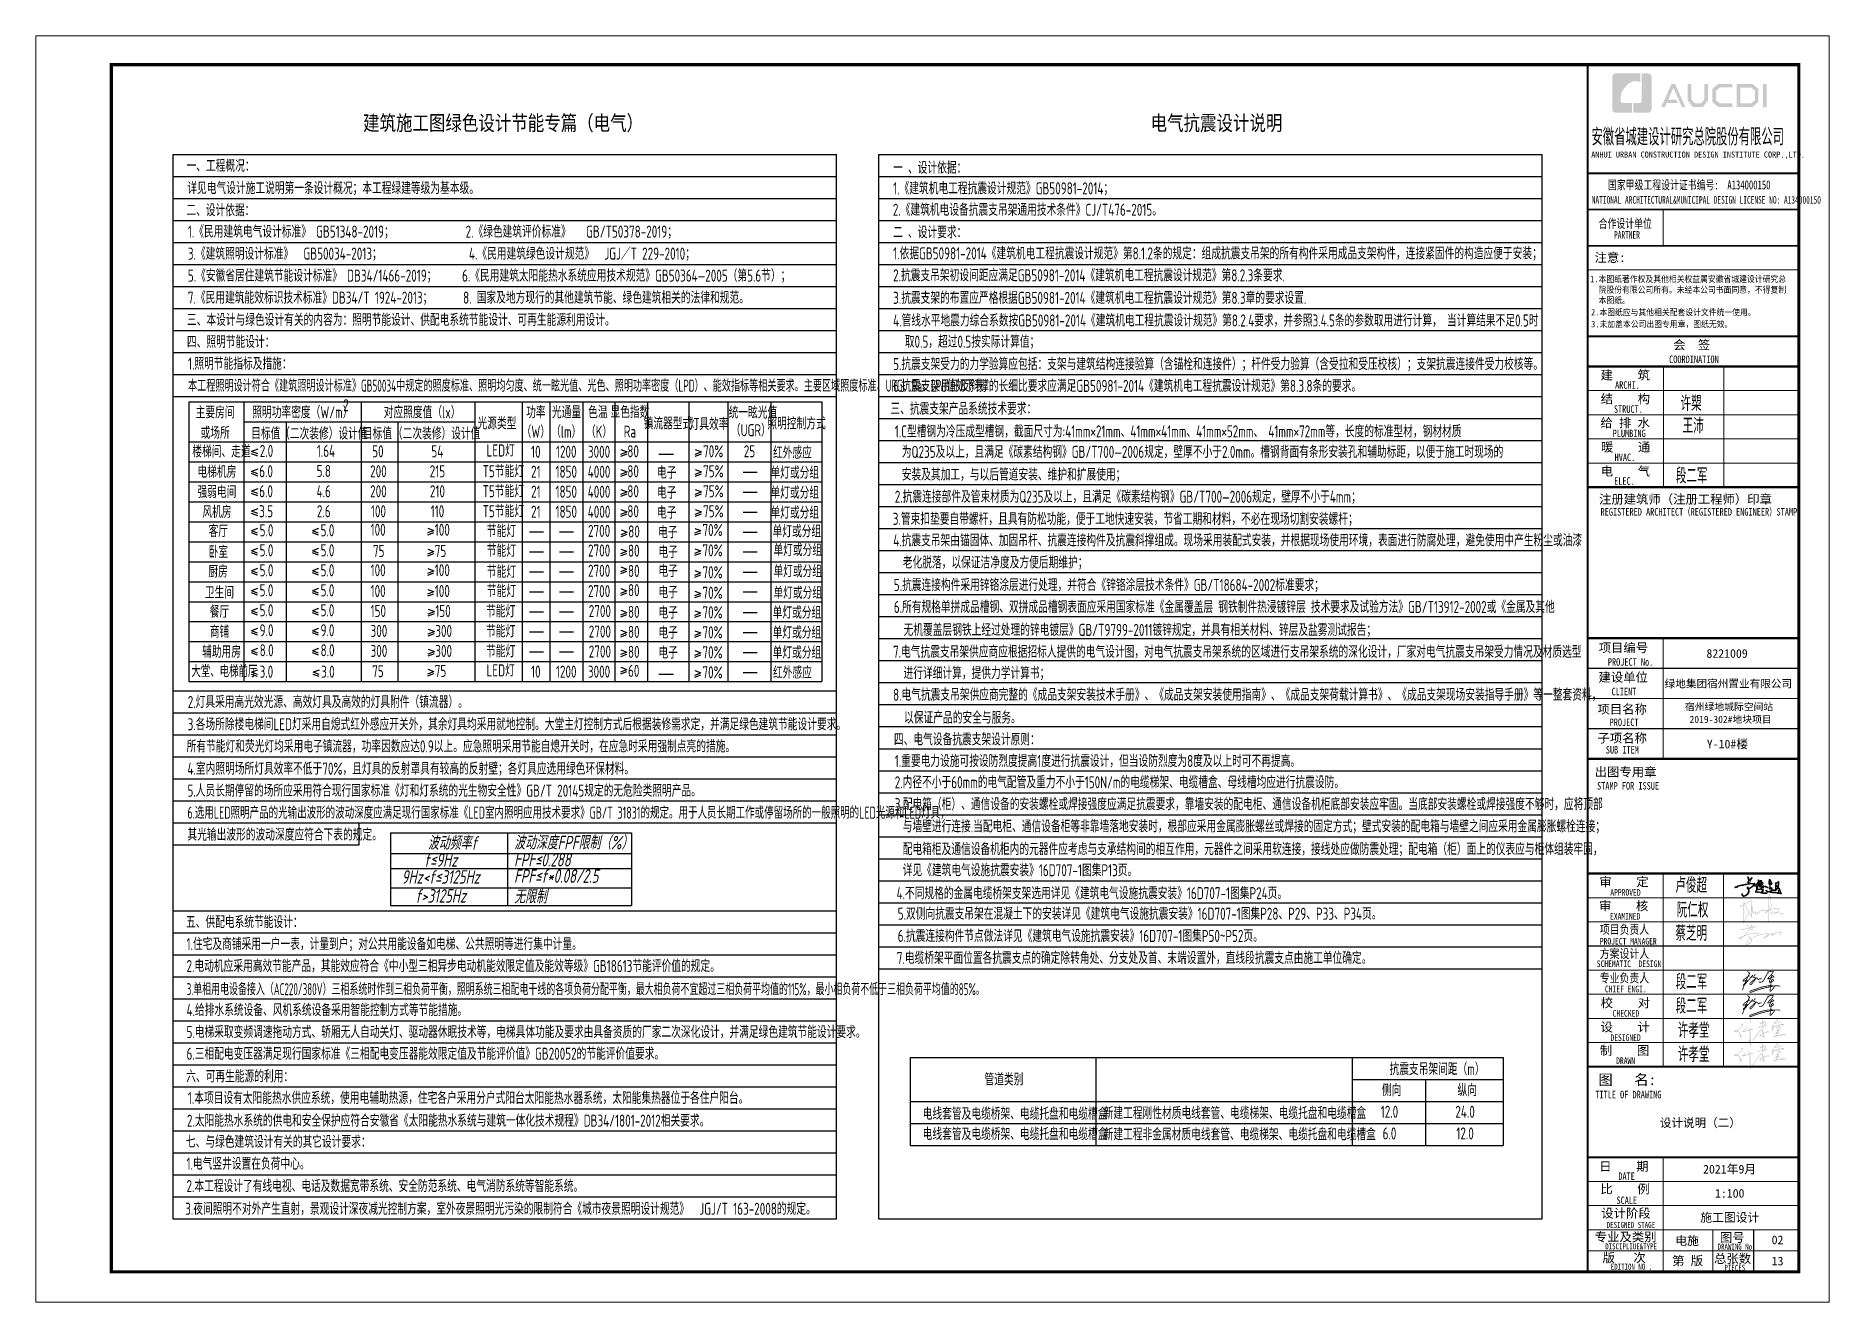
# Model space of a CAD drawing. Extents: x 3443499 to 7125205, y -1700016 to -264854.
# Drawn here: x 3567206 to 3626606, y -759270 to -717316 of the extents above; entities that cross this region are included whole.
import ezdxf
from ezdxf.enums import TextEntityAlignment as Align

# ---------------------------------------------------------------- set-up
doc = ezdxf.new("R2010")
doc.units = 0
doc.header["$LTSCALE"] = 1000
doc.header["$MEASUREMENT"] = 0
doc.layers.get('0').update_dxf_attribs({"linetype": 'CONTINUOUS'})
for name, color, linetype in [('DIM-照明', 7, 'CONTINUOUS'), ('PUB_TITLE', 4, 'CONTINUOUS'), ('TEL_TEXT', 7, 'CONTINUOUS'), ('图签文字', 4, 'CONTINUOUS')]:
    doc.layers.add(name, color=color, linetype=linetype)
for name, color, linetype, lineweight in [('可改文字', 6, 'CONTINUOUS', 18), ('图框', 147, 'CONTINUOUS', 20), ('图签', 147, 'CONTINUOUS', 18)]:
    doc.layers.add(name, color=color, linetype=linetype, lineweight=lineweight)
doc.styles.add('FFDI-TEXT', font='gbeitc.shx', dxfattribs={"width": 0.8, "height": 4.5, "bigfont": 'hztxt.shx'})
doc.styles.add('HT', font='simhei.ttf')
doc.styles.add('ICDA-STYLE2', font='simhei.ttf', dxfattribs={"width": 0.8})
doc.styles.add('TSSD_Dimension', font='Tssdeng.shx', dxfattribs={"width": 0.7, "bigfont": 'tssdchn.shx'})
doc.styles.add('宋体', font='', dxfattribs={"height": 4})
doc.styles.add('建筑图签-1', font='simhei.ttf', dxfattribs={"width": 0.7})
doc.styles.add('建筑图签-2', font='TXT.shx', dxfattribs={"width": 0.5, "bigfont": 'HZTXT.shx'})
doc.styles.get('宋体').set_extended_font_data('SimSun')

msp = doc.modelspace()

# ---------------------------------------------------------------- texts
at = {"layer": 'DIM-照明', "color": 7, "linetype": 'Continuous', "style": 'FFDI-TEXT', "width": 0.8}
for s, p in [('波动频率f', (3580190.8, -744281.2)), ('波动深度FPF限制（%%%）', (3583046.2, -744270.7)), ('FPF≤0.288', (3583046.2, -744837)), ('FPF≤f*0.08/2.5', (3583046.2, -745378.2)), ('无限制', (3583046.2, -746063.3))]:
    msp.add_text(s, height=450, dxfattribs=at).set_placement(p)
for s, p in [('f≤9Hz', (3580616.2, -744620.2)), ('9Hz<f≤3125Hz', (3580616.2, -745183.2)), ('f>3125Hz', (3580616.2, -745811.2))]:
    msp.add_text(s, height=450, dxfattribs=at).set_placement(p, align=Align.MIDDLE_CENTER)
at = {"layer": 'TEL_TEXT', "color": 4, "style": 'ICDA-STYLE2', "width": 0.8}
for s, p in [('建筑施工图绿色设计节能专篇（电气）', (3578044.6, -720451.6)), ('电气抗震设计说明', (3604130.7, -720451.6))]:
    msp.add_text(s, height=500, dxfattribs=at).set_placement(p)
at = {"layer": 'TEL_TEXT', "style": 'TSSD_Dimension'}
for s, width, p in [('一、工程概况：', 0.7, (3572196.5, -721821.5)), ('一 、设计依据：', 0.7, (3595602.5, -721886.5)), ('详见电气设计施工说明第一条设计概况；本工程绿建等级为基本级。', 0.7, (3572223.7, -722560.7)), ('1.《建筑机电工程抗震设计规范》GB50981-2014；', 0.7, (3595602.5, -722567.8)), ('二、设计依据：', 0.7, (3572191, -723292.4)), ('2.《建筑机电设备抗震支吊架通用技术条件》CJ/T476-2015。', 0.7, (3595592.4, -723278.8)), ('1.《民用建筑电气设计标准》 GB51348-2019；              2.《绿色建筑评价标准》   GB/T50378-2019；', 0.7, (3572241.8, -724002.3)), ('二 、设计要求：', 0.7, (3595602.5, -724024.4)), ('3.《建筑照明设计标准》  GB50034-2013；                 4.《民用建筑绿色设计规范》  JGJ／T 229-2010；', 0.7, (3572241.8, -724731.3)), ('1.依据GB50981-2014《建筑机电工程抗震设计规范》第8.1.2条的规定：组成抗震支吊架的所有构件采用成品支架构件，连接紧固件的构造应便于安装；', 0.7, (3595602.5, -724723.2)), ('5.《安徽省居住建筑节能设计标准》 DB34/1466-2019；     6.《民用建筑太阳能热水系统应用技术规范》GB50364—2005（第5.6节）；', 0.7, (3572241.8, -725460.3)), ('2.抗震支吊架初设间距应满足GB50981-2014《建筑机电工程抗震设计规范》第8.2.3条要求.', 0.7, (3595602.5, -725450.6)), ('7.《民用建筑能效标识技术标准》DB34/T 1924-2013；      8. 国家及地方现行的其他建筑节能、绿色建筑相关的法律和规范。', 0.7, (3572241.8, -726189.3)), ('3.抗震支架的布置应严格根据GB50981-2014《建筑机电工程抗震设计规范》第8.3章的要求设置.', 0.7, (3595602.5, -726197.3)), ('三、本设计与绿色设计有关的内容为：照明节能设计、供配电系统节能设计、可再生能源利用设计。', 0.7, (3572211, -726925.8)), ('4.管线水平地震力综合系数按GB50981-2014《建筑机电工程抗震设计规范》第8.2.4要求，并参照3.4.5条的参数取用进行计算， 当计算结果不足0.5时', 0.7, (3595602.5, -726945.8)), ('四、照明节能设计：', 0.7, (3572211, -727654.8)), ('取0.5，超过0.5按实际计算值；', 0.7, (3595989.6, -727648.1)), ('1.照明节能指标及措施：', 0.7, (3572246.1, -728376.3)), ('5.抗震支架受力的力学验算应包括：支架与建筑结构连接验算（含锚栓和连接件）；杆件受力验算（含受拉和受压校核）；支架抗震连接件受力校核等。', 0.7, (3595602.5, -728390.4)), ('本工程照明设计符合《建筑照明设计标准》GB50034中规定的照度标准、照明均匀度、统一眩光值、光色、照明功率密度（LPD）、能效指标等相关要求。主要区域照度标准、URG、Ra、LPD值如下表：', 0.58, (3572248, -729105.3)), ('6.抗震支架吊杆及斜撑的长细比要求应满足GB50981-2014《建筑机电工程抗震设计规范》第8.3.8条的要求。', 0.7, (3595602.5, -729113.1)), ('2', 0.7, (3577388.4, -729753.5)), ('三、抗震支架产品系统技术要求：', 0.7, (3595512.3, -729867.3)), ('统一眩光值', 0.7, (3590154.5, -729995.6)), ('（UGR）', 0.7, (3590228.5, -730581.6)), ('  1.C型槽钢为冷压成型槽钢，截面尺寸为:41mm×21mm、41mm×41mm、41mm×52mm、 41mm×72mm等，长度的标准型材，钢材材质', 0.7, (3595317.1, -730620.4)), ('楼梯间、走道', 0.7, (3572388.5, -731286.1)), ('2.0', 0.7, (3574623.7, -731268.5)), ('1.64', 0.7, (3576513.5, -731268.5)), ('50', 0.7, (3578347.1, -731279.9)), ('54', 0.7, (3580306.9, -731279.9)), ('LED灯', 0.7, (3582134.4, -731252.8)), ('80', 0.7, (3586797.3, -731279.9)), ('70%%%', 0.7, (3589307, -731279.9)), ('25', 0.7, (3590655.3, -731278.6)), ('为Q235及以上，且满足《碳素结构钢》GB/T700—2006规定，壁厚不小于2.0mm。槽钢背面有条形安装孔和辅助标距，以便于施工时现场的', 0.7, (3595889.2, -731300.1)), ('T5节能灯', 0.7, (3582005.7, -731940.3)), ('80', 0.7, (3586797.3, -731942.3)), ('75%%%', 0.7, (3589307, -731942.3)), ('安装及其加工，与以后管道安装、维护和扩展使用；', 0.7, (3595889.2, -732051.2)), ('T5节能灯', 0.7, (3582005.7, -732602.7)), ('80', 0.7, (3586797.3, -732604.7)), ('75%%%', 0.7, (3589307, -732604.7)), ('75%%%', 0.7, (3589307, -732604.7)), ('  2.抗震连接部件及管束材质为Q235及以上，且满足《碳素结构钢》GB/T700—2006规定，壁厚不小于4mm；', 0.7, (3595318.1, -732785.3)), ('T5节能灯', 0.7, (3582005.7, -733265.1)), ('80', 0.7, (3586797.3, -733267.1)), ('75%%%', 0.7, (3589307, -733267.1)), ('75%%%', 0.7, (3589307, -733267.1)), ('客厅', 0.7, (3572928.1, -733923.2)), ('5.0', 0.7, (3574618.7, -733897.7)), ('5.0', 0.7, (3576637.3, -733897.7)), ('100', 0.7, (3578293.3, -733879.5)), ('100', 0.7, (3580419.2, -733879.5)), ('节能灯', 0.7, (3582145.7, -733920.4)), ('80', 0.7, (3586826.7, -733936.4)), ('70%%%', 0.7, (3589286.7, -733888.6)), ('3.管束扣垫要自带螺杆，且具有防松功能，便于工地快速安装，节省工期和材料，不必在现场切割安装螺杆；', 0.7, (3595592, -733519.8)), ('卧室', 0.7, (3572928.1, -734613.7)), ('5.0', 0.7, (3574618.7, -734560.1)), ('5.0', 0.7, (3576637.3, -734560.1)), ('节能灯', 0.7, (3582145.7, -734576.3)), ('80', 0.7, (3586819.3, -734572.9)), ('70%%%', 0.7, (3589286.7, -734562.4)), ('4.抗震支吊架由锚固体、加固吊杆、抗震连接构件及抗震斜撑组成。现场采用装配式安装，并根据现场使用环境，表面进行防腐处理，避免使用中产生粉尘或油漆', 0.7, (3595604.9, -734230.5)), ('75', 0.7, (3578372.2, -734582.6)), ('75', 0.7, (3580419.2, -734582.6)), ('老化脱落，以保证洁净度及方便后期维护；', 0.7, (3595921.6, -734964.2)), ('厨房 ', 0.7, (3572920.4, -735264.3)), ('5.0', 0.7, (3574618.7, -735222.5)), ('5.0', 0.7, (3576637.3, -735222.5)), ('100', 0.7, (3578293.3, -735219.9)), ('100', 0.7, (3580419.2, -735219.9)), ('节能灯', 0.7, (3582145.7, -735270.1)), ('80', 0.7, (3586819.3, -735244.7)), ('70%%%', 0.7, (3589286.7, -735289.7)), ('5.抗震连接构件采用锌铬涂层进行处理，并符合《锌铬涂层技术条件》GB/T18684-2002标准要求；', 0.7, (3595624.8, -735710.6)), ('卫生间 ', 0.7, (3572804, -735958.6)), ('5.0', 0.7, (3574618.7, -735884.9)), ('5.0', 0.7, (3576637.3, -735884.9)), ('100', 0.7, (3578293.3, -735909.8)), ('100', 0.7, (3580419.2, -735909.8)), ('节能灯', 0.7, (3582145.7, -735909)), ('80', 0.7, (3586819.3, -735881.2)), ('70%%%', 0.7, (3589286.7, -735965.7)), ('餐厅', 0.7, (3572965.6, -736597.4)), ('5.0', 0.7, (3574618.7, -736547.3)), ('5.0', 0.7, (3576637.3, -736547.3)), ('150', 0.7, (3578293.3, -736570.6)), ('150', 0.7, (3580437.4, -736570.6)), ('节能灯', 0.7, (3582120.3, -736580.4)), ('80', 0.7, (3586819.3, -736601.2)), ('70%%%', 0.7, (3589285.5, -736615.4)), ('6.所有规格单拼成品槽钢、双拼成品槽钢表面应采用国家标准《金属覆盖层 钢铁制件热浸镀锌层 技术要求及试验方法》GB/T13912-2002或《金属及其他', 0.7, (3595624.8, -736436.8)), ('商铺', 0.7, (3572965.6, -737259.8)), ('9.0', 0.7, (3574618.7, -737209.7)), ('9.0', 0.7, (3576637.3, -737209.7)), ('300', 0.7, (3578293.3, -737233)), ('300', 0.7, (3580437.4, -737233)), ('节能灯', 0.7, (3582120.3, -737242.8)), ('80', 0.7, (3586819.3, -737263.6)), ('70%%%', 0.7, (3589285.5, -737277.8)), ('无机覆盖层钢铁上经过处理的锌电镀层》GB/T9799-2011镀锌规定，并具有相关材料、锌层及盐雾测试报告；', 0.7, (3595948.8, -737197.8)), ('辅助用房', 0.7, (3572712.5, -737922.2)), ('8.0', 0.7, (3574618.7, -737872.1)), ('8.0', 0.7, (3576637.3, -737872.1)), ('300', 0.7, (3578293.3, -737895.4)), ('300', 0.7, (3580437.4, -737895.4)), ('节能灯', 0.7, (3582120.3, -737905.2)), ('80', 0.7, (3586819.3, -737926)), ('70%%%', 0.7, (3589285.5, -737940.2)), ('7.电气抗震支吊架供应商应根据招标人提供的电气设计图，对电气抗震支吊架系统的区域进行支吊架系统的深化设计，厂家对电气抗震支吊架受力情况及材质选型', 0.7, (3595598.7, -737923)), ('大堂、电梯前厅', 0.6, (3572357.6, -738565.8)), ('3.0', 0.7, (3574618.7, -738583)), ('3.0', 0.7, (3576655.8, -738583)), ('75', 0.7, (3578347.1, -738566.3)), ('75', 0.7, (3580419.2, -738557)), ('LED灯', 0.7, (3582134.4, -738539.2)), ('60', 0.7, (3586821.3, -738554.7)), ('70%%%', 0.7, (3589285.5, -738602.6)), ('进行详细计算，提供力学计算书；', 0.7, (3595947.3, -738628.3)), ('8.电气抗震支吊架供应商完整的《成品支架安装技术手册》、《成品支架安装使用指南》、《成品支架荷载计算书》、《成品支架现场安装指导手册》等一整套资料，', 0.7, (3595598.7, -739345.8)), ('2.灯具采用高光效光源、高效灯具及高效的灯具附件（镇流器）。', 0.7, (3572237.9, -739585.7)), ('3.各场所除楼电梯间LED灯采用自熄式红外感应开关外，其余灯具均采用就地控制。大堂主灯控制方式后根据装修需求定，并满足绿色建筑节能设计要求。', 0.7, (3572234.5, -740324.8)), ('以保证产品的安全与服务。', 0.7, (3595965.1, -740105.1)), ('所有节能灯和荧光灯均采用电子镇流器，功率因数应达0.9以上。应急照明采用节能自熄开关时，在应急时采用强制点亮的措施。', 0.7, (3572200.4, -741057.2)), ('四、电气设备抗震支架设计原则：', 0.7, (3595628.8, -740826)), ('  1.重要电力设施可按设防烈度提高1度进行抗震设计，但当设防烈度为8度及以上时可不再提高。', 0.7, (3595316.8, -741541.2)), ('4.室内照明场所灯具效率不低于70%%%，且灯具的反射罩具有较高的反射壁；各灯具应选用绿色环保材料。', 0.7, (3572227.8, -741795.1)), ('  2.内径不小于60mm的电气配管及重力不小于150N/m的电缆梯架、电缆槽盒、母线槽均应进行抗震设防。', 0.7, (3595316.8, -742245.7)), ('5.人员长期停留的场所应采用符合现行国家标准《灯和灯系统的光生物安全性》GB/T 20145规定的无危险类照明产品。', 0.7, (3572227.8, -742524.1)), ('6.选用LED照明产品的光输出波形的波动深度应满足现行国家标准《LED室内照明应用技术要求》GB/T 31831的规定。用于人员长期工作或停留场所的一般照明的LED光源和LED灯具，', 0.63, (3572227.8, -743253.1)), ('  3.配电箱（柜）、通信设备的安装螺栓或焊接强度应满足抗震要求，靠墙安装的配电柜、通信设备机柜底部安装应牢固。当底部安装螺栓或焊接强度不够时，应将顶部', 0.7, (3595316.8, -742970.9)), ('其光输出波形的波动深度应符合下表的规定。', 0.7, (3572227.8, -743982.1)), ('与墙壁进行连接.当配电柜、通信设备柜等非靠墙落地安装时，根部应采用金属膨胀螺丝或焊接的固定方式；壁式安装的配电箱与墙壁之间应采用金属膨胀螺栓连接；', 0.7, (3595920.2, -743706.2)), ('配电箱柜及通信设备机柜内的元器件应考虑与支承结构间的相互作用，元器件之间采用软连接，接线处应做防震处理；配电箱（柜）面上的仪表应与柜体组装牢固，', 0.7, (3595920.2, -744459.9)), ('详见《建筑电气设施抗震安装》16D707-1图集P13页。', 0.7, (3595920.2, -745159.9)), ('  4.不同规格的金属电缆桥架支架选用详见《建筑电气设施抗震安装》16D707-1图集P24页。', 0.7, (3595375.3, -745921)), ('五、供配电系统节能设计：', 0.7, (3572178.6, -746877.1)), ('  5.双侧向抗震支吊架在混凝土下的安装详见《建筑电气设施抗震安装》16D707-1图集P28、P29、P33、P34页。', 0.7, (3595414.7, -746600.9)), ('1.住宅及商铺采用一户一表，计量到户；对公共用能设备如电梯、公共照明等进行集中计量。', 0.7, (3572197.8, -747604.8)), ('  6.抗震连接构件节点做法详见《建筑电气设施抗震安装》16D707-1图集P50~P52页。', 0.7, (3595414.7, -747336.7)), (' 7.电缆桥架平面位置各抗震支点的确定除转角处、分支处及首、末端设置外，直线段抗震支点由施工单位确定。', 0.7, (3595555.2, -748065.4)), ('2.电动机应采用高效节能产品，其能效应符合《中小型三相异步电动机能效限定值及能效等级》GB18613节能评价值的规定。', 0.7, (3572197.8, -748333.8)), ('3.单相用电设备接入（AC220/380V）三相系统时作到三相负荷平衡，照明系统三相配电干线的各项负荷分配平衡，最大相负荷不宜超过三相负荷平均值的115%%%，最小相负荷不低于三相负荷平均值的85%%%。', 0.57, (3572202.5, -749100.2)), ('4.给排水系统设备、风机系统设备采用智能控制方式等节能措施。', 0.7, (3572197.8, -749791.8)), ('5.电梯采取变频调速拖动方式、轿厢无人自动关灯、驱动器休眠技术等，电梯具体功能及要求由具备资质的厂家二次深化设计，并满足绿色建筑节能设计要求。', 0.7, (3572197.8, -750520.8)), ('6.三相配电变压器满足现行国家标准《三相配电变压器能效限定值及节能评价值》GB20052的节能评价值要求。', 0.7, (3572196.5, -751239.7)), ('六、可再生能源的利用：', 0.7, (3572186.4, -751990)), ('1.本项目设有太阳能热水供应系统，使用电辅助热源，住宅各户采用分户式阳台太阳能热水器系统，太阳能集热器位于各住户阳台。', 0.7, (3572241.2, -752704.5)), ('七、与绿色建筑设计有关的其它设计要求：', 0.7, (3572177.3, -754157.1)), ('1.电气竖井设置在负荷中心。', 0.7, (3572196.5, -754884.7)), ('2.本工程设计了有线电视、电话及数据宽带系统、安全防范系统、电气消防系统等智能系统。', 0.7, (3572196.5, -755624.2)), ('3.夜间照明不对外产生直射，景观设计深夜减光控制方案，室外夜景照明光污染的限制符合《城市夜景照明设计规范》  JGJ/T 163-2008的规定。', 0.7, (3572153.3, -756377.2))]:
    msp.add_text(s, height=400, dxfattribs=dict(at, width=width)).set_placement(p)
at = {"layer": 'TEL_TEXT', "style": 'TSSD_Dimension', "width": 0.7}
for s, p in [('主要房间', (3573144.7, -729791.6)), ('照明功率密度（W/m）', (3576034.4, -729786.6)), ('对应照度值（lx）', (3579999.8, -729786.6)), ('光源类型', (3582478.8, -730153.7)), ('功率', (3583767, -729785.2)), ('光通量', (3584783.7, -729785.2)), ('色温', (3585821.2, -729785.2)), ('显色指数', (3586883.7, -729779)), ('镇流器型式', (3588141.9, -730157.8)), ('灯具效率', (3589503.7, -730177.6)), ('照明控制方式', (3592402.8, -730157.8)), ('或场所', (3573144.7, -730467.3)), ('目标值', (3574822.3, -730491.7)), ('（二次装修）设计值', (3576745.8, -730491.7)), ('目标值', (3578521.3, -730491.7)), ('（二次装修）设计值', (3580482.2, -730491.7)), ('（W）', (3583767, -730431.8)), ('（lm）', (3584773.9, -730431.8)), ('（K）', (3585860.5, -730431.8)), ('Ra', (3586883.7, -730425.7)), ('10', (3583767, -731094.2)), ('1200', (3584773.9, -731094.2)), ('3000', (3585860.5, -731094.2)), ('红外感应', (3592266.8, -731125.7)), ('电梯机房', (3573203.2, -731759.9)), ('6.0', (3574832.4, -731741.6)), ('5.8', (3576742.7, -731730.7)), ('200', (3578554.1, -731742.1)), ('215', (3580507.9, -731742.1)), ('21', (3583767, -731756.6)), ('1850', (3584773.9, -731756.6)), ('4000', (3585860.5, -731756.6)), ('电子', (3588105.4, -731788.1)), ('单灯或分组', (3592343.6, -731788.1)), ('强弱电间', (3573203.2, -732426.6)), ('6.0', (3574832.4, -732404)), ('4.6', (3576742.7, -732404.5)), ('200', (3578554.1, -732404.5)), ('210', (3580507.9, -732404.5)), ('21', (3583767, -732419)), ('1850', (3584773.9, -732419)), ('4000', (3585860.5, -732419)), ('电子', (3588105.4, -732450.5)), ('单灯或分组', (3592343.6, -732450.5)), ('风机房', (3573203.2, -733089)), ('3.5', (3574832.4, -733066.4)), ('2.6', (3576742.7, -733066.9)), ('100', (3578554.1, -733066.9)), ('110', (3580507.9, -733066.9)), ('21', (3583767, -733081.4)), ('1850', (3584773.9, -733081.4)), ('4000', (3585860.5, -733081.4)), ('电子', (3588105.4, -733112.9)), ('单灯或分组', (3592343.6, -733112.9)), ('2700', (3585863.5, -733717)), ('电子', (3588141.2, -733761)), ('单灯或分组', (3592413.1, -733731)), ('2700', (3585863.5, -734366.7)), ('电子', (3588151.8, -734417.4)), ('单灯或分组', (3592441.4, -734353)), ('2700', (3585863.5, -735037.2)), ('电子', (3588151.8, -735046.4)), ('单灯或分组', (3592441.4, -735053.3)), ('2700', (3585863.5, -735712.9)), ('电子', (3588151.8, -735750.3)), ('单灯或分组', (3592441.4, -735767.9)), ('2700', (3585888, -736374.1)), ('电子', (3588151.8, -736426)), ('单灯或分组', (3592416.3, -736423.8)), ('2700', (3585888, -737052.1)), ('电子', (3588151.8, -737088.4)), ('单灯或分组', (3592416.3, -737086.2)), ('2700', (3585888, -737714.5)), ('电子', (3588151.8, -737750.8)), ('单灯或分组', (3592416.3, -737748.6)), ('10', (3583767, -738380.6)), ('1200', (3584773.9, -738380.6)), ('3000', (3585860.5, -738380.6)), ('红外感应', (3592266.8, -738412.1))]:
    msp.add_text(s, height=400, dxfattribs=at).set_placement(p, align=Align.MIDDLE_CENTER)
at = {"layer": 'TEL_TEXT', "color": 1, "style": 'TSSD_Dimension', "width": 0.7}
msp.add_text('2.太阳能热水系统的供电和安全保护应符合安徽省《太阳能热水系统与建筑一体化技术规程》DB34/1801-2012相关要求。', height=400, dxfattribs=at).set_placement((3572210.1, -753458))
at = {"layer": 'TEL_TEXT', "char_height": 400, "style": 'TSSD_Dimension'}
for s, insert, width, attachment_point in [('抗震支吊架间距（m）', (3612044, -751347.7), 17314.006, 1), ('管道类别', (3598629.3, -751691.5), 28987.307, 1), ('侧向', (3611792.2, -752046.1), 17314.006, 1), ('纵向', (3614296.2, -752046.1), 17314.006, 1), ('电线套管及电缆桥架、电缆托盘和电缆槽盒', (3596582.8, -752829.2), 28987.307, 1), ('新建工程刚性材质电线套管、电缆梯架、电缆托盘和电缆槽盒', (3602576.2, -752806.1), 17314.006, 1), ('12.0', (3612043.3, -752962.9), 1911.448, 5), ('24.0', (3614547.4, -752962.9), 1911.448, 5), ('电线套管及电缆桥架、电缆托盘和电缆槽盒', (3596582.8, -753501.3), 28987.307, 1), ('新建工程非金属材质电线套管、电缆梯架、电缆托盘和电缆槽盒', (3602576.2, -753512.1), 18055.809, 1), ('6.0', (3612043.3, -753681.4), 1433.586, 5), ('12.0', (3614547.4, -753681.4), 1911.448, 5)]:
    msp.add_mtext(s, dxfattribs=dict(at, insert=insert, width=width, attachment_point=attachment_point))
at = {"layer": '可改文字', "color": 1, "style": '宋体'}
msp.add_text('设计说明（二）', height=281.28, dxfattribs=at).set_placement((3620998.2, -753469.7))
at = {"layer": '图签', "color": 1, "style": '宋体'}
msp.add_text('02', height=286.68, dxfattribs=at).set_placement((3624703.1, -757351.2))

# ---------------------------------------------------------------- blocks, each defined once
blk = doc.blocks.new('院标1')
h = blk.add_hatch(color=150)
h.dxf.hatch_style = 1
h.set_gradient(color1=(33, 113, 253), color2=(33, 113, 253), tint=1, name='INVCURVED')
edge = h.paths.add_edge_path()
edge.add_spline(control_points=[(116373, 648379), (116379, 648379), (116382, 648379), (116391, 648379), (116391, 648379), (116391, 648379), (116616, 648379), (116616, 648379), (116616, 648379), (116616, 648379), (116616, 648054), (116616, 648054), (116616, 648054), (116616, 648054), (116108, 648054), (116108, 648054), (116108, 648054), (116028, 648054), (115963, 648111), (115963, 648199), (115963, 648199), (115963, 648199), (115963, 649215), (115963, 649215), (115963, 649215), (115963, 649295), (116018, 649360), (116108, 649360), (116108, 649360), (116108, 649360), (116897, 649360), (116897, 649360), (116897, 649360), (116897, 649360), (116897, 649080), (116897, 649080), (116897, 649080), (116897, 649080), (116566, 649140), (116356, 648859), (116356, 648859), (116245, 648719), (116240, 648545), (116247, 648466), (116247, 648466), (116254, 648386), (116247, 648466), (116247, 648466), (116247, 648466), (116247, 648466), (116258, 648374), (116373, 648379)], knot_values=[0, 0, 0, 0, 0.071429, 0.071429, 0.071429, 0.107143, 0.142857, 0.142857, 0.142857, 0.178571, 0.214286, 0.214286, 0.214286, 0.25, 0.285714, 0.285714, 0.285714, 0.321429, 0.357143, 0.357143, 0.357143, 0.392857, 0.428571, 0.428571, 0.428571, 0.464286, 0.5, 0.5, 0.5, 0.535714, 0.571429, 0.571429, 0.571429, 0.607143, 0.642857, 0.642857, 0.642857, 0.678571, 0.714286, 0.714286, 0.714286, 0.75, 0.785714, 0.785714, 0.785714, 0.821429, 0.857143, 0.857143, 0.857143, 0.928571, 1, 1, 1, 1], degree=3, periodic=0)
h = blk.add_hatch(color=150)
h.dxf.hatch_style = 1
h.set_gradient(color1=(33, 113, 253), color2=(33, 113, 253), tint=1, name='INVCURVED')
edge = h.paths.add_edge_path()
edge.add_spline(control_points=[(117268, 649215), (117268, 649215), (117268, 648199), (117268, 648199), (117268, 648199), (117268, 648114), (117212, 648054), (117123, 648054), (117123, 648054), (117123, 648054), (116663, 648054), (116663, 648054), (116663, 648054), (116663, 648054), (116663, 648379), (116663, 648379), (116663, 648379), (116663, 648379), (116865, 648379), (116865, 648379), (116865, 648379), (116907, 648379), (116941, 648413), (116941, 648455), (116941, 648455), (116941, 648455), (116941, 649360), (116941, 649360), (116941, 649360), (116941, 649360), (117123, 649360), (117123, 649360), (117123, 649360), (117204, 649360), (117268, 649306), (117268, 649215)], knot_values=[0, 0, 0, 0, 0.1, 0.1, 0.1, 0.15, 0.2, 0.2, 0.2, 0.25, 0.3, 0.3, 0.3, 0.35, 0.4, 0.4, 0.4, 0.45, 0.5, 0.5, 0.5, 0.55, 0.6, 0.6, 0.6, 0.65, 0.7, 0.7, 0.7, 0.75, 0.8, 0.8, 0.8, 0.9, 1, 1, 1, 1], degree=3, periodic=0)
blk = doc.blocks.new('ljc')
at = {"linetype": 'Continuous'}
h = blk.add_hatch(color=0, dxfattribs=at)
h.paths.add_polyline_path([(2023, 1568), (2019, 1564), (2020, 1562), (2024, 1562), (2022, 1552), (1955, 1538), (1933, 1530), (1930, 1527), (1929, 1525), (1931, 1523), (1944, 1524), (1946, 1526), (1942, 1528), (1960, 1535), (1967, 1535), (1975, 1538), (1985, 1539), (1998, 1543), (2010, 1544), (2018, 1547), (2025, 1546), (2035, 1549), (2061, 1550), (2052, 1537), (2042, 1528), (2028, 1521), (2023, 1521), (2018, 1526), (2015, 1527), (2013, 1525), (2013, 1521), (2019, 1516), (2022, 1508), (2022, 1494), (2012, 1477), (2000, 1469), (1988, 1467), (1982, 1473), (1980, 1480), (1978, 1482), (1978, 1475), (1981, 1468), (1988, 1463), (1994, 1463), (2005, 1467), (2018, 1478), (2027, 1493), (2028, 1504), (2025, 1517), (2033, 1518), (2054, 1533), (2067, 1549), (2067, 1552), (2064, 1555), (2029, 1553), (2036, 1575), (2049, 1591), (2047, 1593), (2043, 1592), (2028, 1573), (2025, 1589), (2021, 1597), (2018, 1599), (2017, 1597), (2020, 1590)])
h.paths.add_polyline_path([(2081, 1522), (2081, 1528), (2075, 1541), (2093, 1562), (2097, 1572), (2094, 1577), (2087, 1576), (2089, 1572), (2092, 1572), (2091, 1567), (2080, 1551), (2066, 1537), (2065, 1535), (2067, 1533), (2073, 1535), (2077, 1523), (2077, 1513), (2072, 1496), (2072, 1492), (2074, 1490), (2078, 1494), (2083, 1510), (2099, 1510), (2119, 1507), (2119, 1500), (2116, 1496), (2108, 1493), (2087, 1496), (2084, 1492), (2087, 1489), (2103, 1488), (2122, 1483), (2140, 1484), (2148, 1482), (2152, 1486), (2152, 1491), (2148, 1488), (2125, 1488), (2114, 1490), (2124, 1499), (2126, 1509), (2121, 1512), (2119, 1511), (2108, 1514), (2124, 1523), (2132, 1532), (2130, 1535), (2121, 1536), (2115, 1533), (2109, 1533), (2123, 1555), (2121, 1559), (2114, 1557), (2116, 1564), (2115, 1569), (2111, 1573), (2105, 1572), (2093, 1554)])
h.paths.add_polyline_path([(2089, 1535), (2097, 1535), (2112, 1551), (2116, 1552), (2111, 1543), (2099, 1528), (2101, 1526), (2114, 1528), (2121, 1531), (2124, 1530), (2118, 1524), (2101, 1515), (2084, 1514), (2084, 1518)], flags=16)
h.paths.add_polyline_path([(2093, 1537), (2095, 1540), (2103, 1546), (2096, 1537)], flags=16)
h.paths.add_polyline_path([(2093, 1544), (2094, 1549), (2106, 1568), (2109, 1569), (2111, 1567), (2108, 1554), (2104, 1550)], flags=16)
h.paths.add_polyline_path([(2141, 1534), (2138, 1533), (2137, 1531), (2142, 1527), (2155, 1522), (2158, 1523), (2153, 1528)])
h.paths.add_polyline_path([(2175, 1522), (2173, 1524), (2172, 1546), (2183, 1545), (2185, 1547), (2183, 1557), (2178, 1566), (2177, 1561), (2180, 1556), (2181, 1550), (2175, 1550), (2170, 1554), (2169, 1574), (2171, 1574), (2175, 1569), (2176, 1571), (2170, 1579), (2167, 1579), (2165, 1577), (2164, 1562), (2166, 1553), (2163, 1553), (2162, 1551), (2167, 1547), (2169, 1537), (2169, 1524), (2166, 1521), (2165, 1517), (2168, 1513), (2170, 1513), (2173, 1517), (2180, 1517), (2178, 1502), (2175, 1500), (2167, 1499), (2175, 1496), (2180, 1497), (2183, 1500), (2184, 1511), (2187, 1521), (2185, 1523)])
h.paths.add_polyline_path([(2233, 1542), (2233, 1564), (2231, 1567), (2215, 1558), (2210, 1557), (2206, 1552), (2211, 1548), (2211, 1551), (2229, 1560), (2228, 1542), (2227, 1537), (2224, 1533), (2220, 1534), (2213, 1542), (2211, 1543), (2209, 1541), (2209, 1508), (2189, 1508), (2187, 1506), (2191, 1503), (2213, 1503), (2217, 1511), (2222, 1516), (2232, 1518), (2234, 1513), (2234, 1505), (2227, 1505), (2232, 1502), (2232, 1500), (2228, 1497), (2229, 1493), (2239, 1495), (2243, 1489), (2243, 1486), (2212, 1492), (2189, 1492), (2179, 1494), (2176, 1496), (2167, 1496), (2164, 1498), (2154, 1499), (2147, 1503), (2144, 1503), (2143, 1501), (2144, 1498), (2153, 1494), (2174, 1491), (2186, 1487), (2211, 1487), (2222, 1484), (2230, 1484), (2243, 1480), (2249, 1480), (2251, 1482), (2244, 1496), (2246, 1499), (2238, 1503), (2239, 1513), (2237, 1520), (2233, 1523), (2224, 1522), (2214, 1516), (2212, 1522), (2213, 1536), (2220, 1530), (2228, 1530), (2230, 1532)])
at = {"color": 0, "linetype": 'Continuous', "elevation": 16426272}
for points in [[(1930, 1527), (1929, 1525), (1931, 1523), (1944, 1524), (1946, 1526), (1942, 1528), (1960, 1535), (1967, 1535), (1975, 1538), (1985, 1539), (1998, 1543), (2010, 1544), (2018, 1547), (2025, 1546), (2035, 1549), (2061, 1550), (2052, 1537), (2042, 1528), (2028, 1521), (2023, 1521), (2018, 1526), (2015, 1527), (2013, 1525), (2013, 1521), (2019, 1516), (2022, 1508), (2022, 1494), (2012, 1477), (2000, 1469), (1988, 1467), (1982, 1473), (1980, 1480), (1978, 1482), (1978, 1475), (1981, 1468), (1988, 1463), (1994, 1463), (2005, 1467), (2018, 1478), (2027, 1493), (2028, 1504), (2025, 1517), (2033, 1518), (2054, 1533), (2067, 1549), (2067, 1552), (2064, 1555), (2029, 1553), (2036, 1575), (2049, 1591), (2047, 1593), (2043, 1592), (2028, 1573), (2025, 1589), (2021, 1597), (2018, 1599), (2017, 1597), (2020, 1590), (2023, 1568), (2019, 1564), (2020, 1562), (2024, 1562), (2022, 1552), (1955, 1538), (1933, 1530), (1930, 1527)], [(2016, 1561), (2015, 1560), (2017, 1560), (2016, 1561)], [(2017, 1562), (2016, 1561), (2019, 1561), (2017, 1562)], [(2066, 1537), (2065, 1535), (2067, 1533), (2073, 1535), (2077, 1523), (2077, 1513), (2072, 1496), (2072, 1492), (2074, 1490), (2078, 1494), (2083, 1510), (2099, 1510), (2119, 1507), (2119, 1500), (2116, 1496), (2108, 1493), (2087, 1496), (2084, 1492), (2087, 1489), (2103, 1488), (2122, 1483), (2140, 1484), (2148, 1482), (2152, 1486), (2152, 1491), (2148, 1488), (2125, 1488), (2114, 1490), (2124, 1499), (2126, 1509), (2121, 1512), (2119, 1511), (2108, 1514), (2124, 1523), (2132, 1532), (2130, 1535), (2121, 1536), (2115, 1533), (2109, 1533), (2123, 1555), (2121, 1559), (2114, 1557), (2116, 1564), (2115, 1569), (2111, 1573), (2105, 1572), (2093, 1554), (2081, 1522), (2081, 1528), (2075, 1541), (2093, 1562), (2097, 1572), (2094, 1577), (2087, 1576), (2089, 1572), (2092, 1572), (2091, 1567), (2080, 1551), (2066, 1537)], [(2084, 1514), (2084, 1518), (2089, 1535), (2097, 1535), (2112, 1551), (2116, 1552), (2111, 1543), (2099, 1528), (2101, 1526), (2114, 1528), (2121, 1531), (2124, 1530), (2118, 1524), (2101, 1515), (2084, 1514)], [(2093, 1544), (2094, 1549), (2106, 1568), (2109, 1569), (2111, 1567), (2108, 1554), (2104, 1550), (2093, 1544)], [(2093, 1537), (2095, 1540), (2103, 1546), (2096, 1537), (2093, 1537)], [(2138, 1533), (2137, 1531), (2142, 1527), (2155, 1522), (2158, 1523), (2153, 1528), (2141, 1534), (2138, 1533)], [(2144, 1503), (2143, 1501), (2144, 1498), (2153, 1494), (2174, 1491), (2186, 1487), (2211, 1487), (2222, 1484), (2230, 1484), (2243, 1480), (2249, 1480), (2251, 1482), (2244, 1496), (2246, 1499), (2238, 1503), (2239, 1513), (2237, 1520), (2233, 1523), (2224, 1522), (2214, 1516), (2212, 1522), (2213, 1536), (2220, 1530), (2228, 1530), (2230, 1532), (2233, 1542), (2233, 1564), (2231, 1567), (2215, 1558), (2210, 1557), (2206, 1552), (2211, 1548), (2211, 1551), (2229, 1560), (2228, 1542), (2227, 1537), (2224, 1533), (2220, 1534), (2213, 1542), (2211, 1543), (2209, 1541), (2209, 1508), (2189, 1508), (2187, 1506), (2191, 1503), (2213, 1503), (2217, 1511), (2222, 1516), (2232, 1518), (2234, 1513), (2234, 1505), (2227, 1505), (2232, 1502), (2232, 1500), (2228, 1497), (2229, 1493), (2239, 1495), (2243, 1489), (2243, 1486), (2212, 1492), (2189, 1492), (2179, 1494), (2176, 1496), (2167, 1496), (2164, 1498), (2154, 1499), (2147, 1503), (2144, 1503)], [(2163, 1553), (2162, 1551), (2167, 1547), (2169, 1537), (2169, 1524), (2166, 1521), (2165, 1517), (2168, 1513), (2170, 1513), (2173, 1517), (2180, 1517), (2178, 1502), (2175, 1500), (2167, 1499), (2175, 1496), (2180, 1497), (2183, 1500), (2184, 1511), (2187, 1521), (2185, 1523), (2175, 1522), (2173, 1524), (2172, 1546), (2183, 1545), (2185, 1547), (2183, 1557), (2178, 1566), (2177, 1561), (2180, 1556), (2181, 1550), (2175, 1550), (2170, 1554), (2169, 1574), (2171, 1574), (2175, 1569), (2176, 1571), (2170, 1579), (2167, 1579), (2165, 1577), (2164, 1562), (2166, 1553), (2163, 1553)], [(2177, 1569), (2176, 1570), (2175, 1567), (2177, 1565), (2177, 1569)]]:
    blk.add_lwpolyline(points, dxfattribs=at)
blk = doc.blocks.new('12345')
for points, const_width in [([(-6768, 4648), (-6476, 4418), (-6407, 4363), (-6377, 4334), (-6360, 4317), (-6351, 4298), (-6351, 4286), (-6394, 4173), (-6464, 4075), (-6544, 3890), (-7090, 2751), (-7346, 2076), (-7460, 1775), (-7563, 1507), (-7626, 1343), (-7663, 1247), (-7719, 1102), (-7767, 1031)], 150), ([(-6284, 3752), (-6453, 3750), (-6482, 3743), (-6517, 3727), (-6577, 3691), (-6774, 3588), (-6885, 3505), (-6947, 3458), (-7014, 3408), (-7082, 3355), (-7122, 3324), (-7180, 3280), (-7219, 3250), (-7254, 3223), (-7523, 2975), (-7542, 2950), (-7564, 2920), (-7600, 2871), (-7616, 2830), (-7616, 2815), (-7610, 2799), (-7584, 2775), (-7565, 2756), (-7539, 2749), (-7483, 2749), (-7403, 2767), (-7339, 2796), (-7237, 2843), (-7060, 2909), (-6942, 2917), (-6892, 2920), (-6825, 2920), (-6802, 2907), (-6788, 2894), (-6775, 2870), (-6768, 2846), (-6768, 2818), (-6843, 2732), (-6881, 2688), (-6980, 2604), (-7122, 2455), (-7201, 2399), (-7259, 2333), (-7304, 2294), (-7340, 2271), (-7393, 2226), (-7487, 2154), (-7523, 2116), (-7544, 2073), (-7559, 2043), (-7576, 2005), (-7578, 1992), (-7576, 1980), (-7561, 1954), (-7545, 1946), (-7525, 1945), (-7478, 1940), (-7440, 1957), (-7414, 1972), (-7374, 1991), (-7334, 2032), (-7286, 2082), (-7246, 2142), (-7203, 2197), (-7174, 2223), (-7138, 2263), (-7119, 2283), (-6682, 2807), (-6604, 2888), (-6533, 2958), (-6493, 2998), (-6472, 3024), (-6432, 3069), (-6128, 3455), (-6076, 3516), (-5991, 3615), (-5918, 3704), (-5883, 3749), (-5859, 3784), (-5824, 3839), (-5805, 3855), (-5789, 3857), (-5784, 3857), (-5774, 3850), (-5770, 3836), (-5779, 3794), (-5817, 3714), (-5850, 3667), (-5878, 3594), (-5892, 3525), (-5904, 3438), (-5909, 3417), (-5928, 3387), (-5935, 3375)], 150), ([(-6462, 4073), (-6456, 4104), (-6447, 4128), (-6443, 4152), (-6436, 4177), (-6430, 4201), (-6428, 4214), (-6428, 4232), (-6428, 4243), (-6428, 4261), (-6428, 4285), (-6428, 4308), (-6426, 4330), (-6431, 4353), (-6436, 4374)], 150), ([(-6453, 4134), (-6351, 4298)], 98), ([(-6436, 4145), (-6394, 4173)], 98), ([(-6428, 4160), (-6413, 4207), (-6409, 4231), (-6407, 4247), (-6406, 4260), (-6406, 4268), (-6406, 4277), (-6406, 4290), (-6410, 4314), (-6357, 4275)], 98), ([(-3402, 3383), (-3236, 3668), (-2999, 4100), (-2740, 4453), (-2688, 4547), (-2799, 4526), (-2799, 4593), (-2799, 4495), (-2797, 4455), (-2815, 4489), (-2714, 4551), (-2675, 4555), (-2634, 4563), (-2563, 4575), (-2504, 4587), (-2406, 4585), (-2352, 4599), (-2318, 4612), (-2279, 4616), (-2235, 4624), (-2186, 4631), (-2095, 4648), (-2034, 4653), (-1976, 4653), (-1895, 4658), (-1856, 4651), (-1819, 4629), (-1814, 4619), (-1812, 4607), (-1812, 4585), (-1816, 4553), (-1824, 4515), (-1828, 4489), (-1861, 4410), (-1919, 4327), (-2249, 3929), (-2643, 3507), (-2773, 3335), (-2850, 3242), (-2856, 3227), (-2849, 3198), (-2841, 3188), (-2826, 3177), (-2819, 3175), (-2794, 3176), (-2761, 3176), (-2705, 3190), (-2613, 3220), (-2487, 3266), (-2343, 3307), (-2193, 3375), (-2087, 3441), (-1988, 3506), (-1907, 3539), (-1811, 3577), (-1759, 3577), (-1708, 3577), (-1664, 3574), (-1697, 3629), (-1770, 3702), (-1803, 3735), (-1866, 3792), (-1953, 3838), (-1999, 3876), (-2008, 3882), (-2057, 3781), (-2078, 3743), (-2119, 3672), (-2207, 3541), (-2283, 3405), (-2307, 3348), (-2348, 3244), (-2373, 3141), (-2419, 3010), (-2457, 2928), (-2491, 2818), (-2509, 2736), (-2539, 2674), (-2550, 2602), (-2539, 2550), (-2488, 2537), (-2464, 2533), (-2430, 2544), (-2375, 2550), (-2282, 2588), (-2141, 2598), (-2090, 2628), (-2050, 2656), (-2007, 2695), (-1960, 2734), (-1916, 2753), (-1841, 2775), (-1808, 2793), (-1784, 2810), (-1759, 2817), (-1745, 2827), (-1772, 2898), (-1791, 2956), (-1799, 2979), (-1831, 3042), (-1853, 3084), (-1884, 3116), (-1929, 3145), (-1950, 3145), (-1965, 3130), (-1989, 3103), (-2001, 3084), (-2009, 3062), (-2019, 3050), (-2028, 3040), (-2029, 3028), (-2055, 3005), (-2078, 2966), (-2094, 2937), (-2114, 2902), (-2133, 2871), (-2139, 2829), (-2166, 2780), (-2185, 2746), (-2197, 2727), (-2214, 2683), (-2217, 2660), (-2221, 2587), (-2201, 2456), (-2210, 2347), (-2275, 1984), (-2344, 1612), (-2371, 1307), (-2398, 1055), (-2402, 925), (-2390, 837), (-2362, 811), (-2342, 800), (-2326, 800), (-2309, 805), (-2298, 811), (-2279, 821), (-2251, 843), (-2215, 866), (-2201, 885), (-2171, 906), (-2110, 972), (-1875, 1278), (-1847, 1321), (-1796, 1378), (-1750, 1431), (-1714, 1469), (-1697, 1492), (-1671, 1517), (-1640, 1560), (-1625, 1579), (-1608, 1618), (-1603, 1654), (-1601, 1707), (-1608, 1751), (-1637, 1789), (-1661, 1806), (-1680, 1808), (-1735, 1823), (-1785, 1836), (-1819, 1849), (-1860, 1851), (-1893, 1865), (-1929, 1865), (-2135, 1870), (-2256, 1868), (-2493, 1855), (-2713, 1846), (-2874, 1834), (-2992, 1819), (-3115, 1791), (-3200, 1774), (-3291, 1751), (-3352, 1736), (-3860, 1645), (-4580, 1426), (-5035, 1244), (-5722, 1037), (-6273, 813), (-6300, 709), (-6270, 624), (-6243, 586), (-6184, 581), (-6111, 612), (-5965, 642), (-5236, 916), (-4548, 1134), (-3855, 1347), (-3113, 1523), (-2565, 1633), (-2139, 1730), (-1939, 1760), (-1780, 1803), (-1604, 1833), (-1403, 1852), (-1282, 1858), (-1148, 1864), (-965, 1858), (-813, 1839), (-643, 1833), (-534, 1779), (-479, 1748)], 150), ([(-5289, 4096), (-5285, 4068), (-5283, 4055), (-5285, 4039), (-5286, 4018), (-5292, 3988), (-5312, 3952), (-5345, 3907), (-5378, 3862), (-5430, 3800), (-5466, 3753), (-5499, 3709), (-5544, 3653), (-5570, 3596), (-5579, 3562), (-5575, 3537), (-5557, 3499), (-5535, 3451), (-5498, 3432), (-5460, 3422), (-5368, 3428), (-5346, 3432), (-5328, 3432), (-5289, 3432), (-5275, 3428), (-5246, 3416), (-5217, 3397), (-5210, 3390), (-5193, 3370), (-5178, 3345), (-5179, 3308), (-5186, 3274), (-5199, 3227), (-5225, 3180), (-5251, 3130), (-5277, 3085), (-5294, 3048), (-5330, 2991), (-5359, 2939), (-5384, 2901), (-5403, 2870), (-5430, 2832), (-5469, 2790), (-5503, 2746), (-5559, 2685), (-5598, 2642), (-5641, 2590), (-5672, 2545), (-5706, 2497), (-5733, 2463), (-5767, 2418), (-5799, 2373), (-5823, 2346), (-5873, 2297), (-5916, 2258), (-5954, 2222), (-5993, 2186), (-6031, 2152), (-6074, 2097), (-6097, 2082), (-6131, 2075), (-6162, 2068), (-6196, 2066), (-6219, 2068), (-6253, 2077), (-6275, 2097), (-6293, 2124), (-6296, 2138), (-6296, 2156), (-6293, 2176), (-6295, 2196), (-6293, 2224), (-6293, 2249), (-6283, 2268), (-6272, 2303), (-6260, 2322), (-6247, 2351), (-6231, 2368), (-6207, 2392), (-6139, 2451), (-6071, 2516), (-5979, 2601), (-5889, 2691), (-5526, 3019), (-5177, 3327), (-5114, 3359), (-5080, 3373), (-5050, 3377), (-5008, 3384), (-4998, 3384), (-4981, 3378), (-4970, 3370), (-4964, 3361), (-4947, 3345), (-4937, 3337), (-4920, 3318), (-4676, 3065), (-4656, 3049), (-4631, 3035), (-4619, 3033), (-4605, 3033), (-4598, 3035), (-4586, 3040), (-4576, 3046), (-4555, 3065), (-4549, 3074), (-4532, 3094), (-4524, 3104), (-4510, 3120), (-4501, 3132), (-4487, 3152), (-4472, 3167), (-4461, 3180), (-4442, 3192), (-4425, 3203), (-4400, 3214), (-4374, 3215), (-4365, 3214), (-4351, 3215), (-4334, 3214), (-4064, 3202), (-4044, 3202), (-4031, 3198)], 150), ([(-3550, 3081), (-3520, 3143), (-3489, 3207), (-3471, 3250), (-3458, 3280), (-3443, 3312), (-3431, 3338), (-3422, 3354), (-3402, 3383), (-3431, 3338)], 150), ([(-4410, 2563), (-4554, 2561)], 150), ([(-4183, 2567), (-4247, 2563), (-4309, 2563), (-4355, 2563), (-4388, 2563), (-4410, 2563)], 150), ([(-4183, 2567), (-4069, 2575), (-4005, 2580), (-3900, 2628), (-3832, 2696), (-3766, 2762), (-3699, 2853), (-3626, 2944), (-3578, 3030), (-3550, 3081)], 150)]:
    blk.add_lwpolyline(points, dxfattribs=dict(const_width=const_width))
blk = doc.blocks.new('B2-2#-tq1')
at = {"linetype": 'Continuous'}
h = blk.add_hatch(color=0, dxfattribs=at)
h.paths.add_polyline_path([(697751, 799479), (697751, 799480), (697743, 799478), (697741, 799472), (697739, 799470), (697740, 799461), (697738, 799458), (697740, 799449), (697736, 799443), (697738, 799442), (697738, 799438), (697740, 799437), (697740, 799434), (697742, 799432), (697741, 799423), (697746, 799419), (697741, 799414), (697741, 799402), (697738, 799392), (697739, 799387), (697740, 799387), (697737, 799383), (697738, 799379), (697734, 799375), (697736, 799364), (697734, 799361), (697735, 799353), (697733, 799347), (697733, 799329), (697732, 799326), (697732, 799317), (697728, 799315), (697733, 799306), (697728, 799297), (697729, 799294), (697727, 799291), (697726, 799282), (697728, 799281), (697728, 799273), (697730, 799272), (697729, 799266), (697727, 799263), (697727, 799252), (697726, 799250), (697727, 799247), (697726, 799243), (697727, 799241), (697727, 799237), (697729, 799234), (697727, 799229), (697728, 799224), (697727, 799217), (697729, 799213), (697727, 799213), (697726, 799205), (697728, 799191), (697726, 799186), (697724, 799185), (697727, 799178), (697725, 799174), (697726, 799161), (697724, 799159), (697724, 799154), (697727, 799149), (697726, 799144), (697727, 799143), (697727, 799127), (697728, 799123), (697730, 799123), (697727, 799116), (697729, 799107), (697727, 799102), (697727, 799096), (697729, 799095), (697727, 799094), (697729, 799087), (697729, 799078), (697727, 799077), (697729, 799073), (697728, 799051), (697730, 799049), (697728, 799047), (697730, 799040), (697728, 799038), (697728, 799023), (697729, 799018), (697731, 799017), (697729, 799013), (697731, 799007), (697730, 798998), (697727, 798995), (697729, 798988), (697732, 798986), (697729, 798979), (697731, 798973), (697727, 798969), (697729, 798966), (697728, 798961), (697719, 798957), (697713, 798956), (697703, 798950), (697697, 798950), (697691, 798947), (697685, 798945), (697673, 798945), (697668, 798943), (697660, 798943), (697651, 798940), (697640, 798940), (697636, 798941), (697625, 798941), (697616, 798943), (697607, 798942), (697600, 798945), (697591, 798945), (697588, 798947), (697583, 798947), (697577, 798950), (697568, 798950), (697550, 798955), (697542, 798955), (697540, 798957), (697530, 798956), (697524, 798958), (697517, 798958), (697515, 798955), (697505, 798956), (697489, 798946), (697487, 798946), (697474, 798935), (697469, 798934), (697464, 798929), (697460, 798926), (697451, 798915), (697440, 798910), (697441, 798906), (697434, 798900), (697433, 798894), (697428, 798888), (697423, 798884), (697417, 798881), (697399, 798862), (697393, 798860), (697388, 798856), (697381, 798857), (697376, 798854), (697367, 798852), (697359, 798846), (697350, 798845), (697335, 798835), (697337, 798834), (697332, 798835), (697325, 798833), (697320, 798837), (697318, 798843), (697318, 798850), (697319, 798852), (697321, 798854), (697321, 798857), (697318, 798861), (697321, 798869), (697320, 798879), (697320, 798884), (697318, 798888), (697317, 798887), (697316, 798889), (697318, 798892), (697316, 798898), (697306, 798906), (697296, 798905), (697287, 798900), (697283, 798899), (697275, 798893), (697267, 798889), (697263, 798884), (697254, 798881), (697251, 798877), (697242, 798876), (697240, 798878), (697230, 798879), (697230, 798881), (697224, 798887), (697224, 798891), (697219, 798893), (697220, 798899), (697218, 798902), (697219, 798904), (697217, 798906), (697217, 798912), (697215, 798914), (697213, 798921), (697214, 798925), (697212, 798926), (697213, 798933), (697212, 798940), (697212, 798970), (697214, 798972), (697213, 798982), (697215, 798985), (697213, 798989), (697214, 798992), (697212, 798995), (697216, 799002), (697213, 799009), (697214, 799016), (697212, 799022), (697214, 799023), (697214, 799030), (697212, 799037), (697212, 799045), (697210, 799049), (697211, 799054), (697207, 799061), (697208, 799063), (697200, 799072), (697191, 799073), (697183, 799070), (697184, 799071), (697182, 799074), (697183, 799078), (697182, 799087), (697185, 799090), (697183, 799095), (697183, 799099), (697186, 799105), (697184, 799111), (697186, 799113), (697185, 799123), (697187, 799124), (697187, 799138), (697191, 799142), (697189, 799148), (697191, 799171), (697190, 799174), (697192, 799177), (697192, 799193), (697193, 799195), (697195, 799195), (697197, 799197), (697195, 799204), (697196, 799208), (697198, 799210), (697197, 799216), (697200, 799222), (697199, 799225), (697202, 799230), (697199, 799234), (697200, 799240), (697195, 799257), (697192, 799259), (697187, 799260), (697182, 799265), (697177, 799267), (697166, 799267), (697154, 799263), (697142, 799263), (697141, 799261), (697136, 799261), (697130, 799256), (697116, 799251), (697110, 799246), (697107, 799246), (697104, 799242), (697098, 799242), (697083, 799232), (697075, 799230), (697068, 799225), (697062, 799222), (697055, 799216), (697047, 799216), (697045, 799211), (697038, 799207), (697037, 799204), (697033, 799204), (697029, 799200), (697024, 799198), (697026, 799197), (697022, 799197), (697012, 799190), (697009, 799189), (697001, 799183), (696985, 799176), (696979, 799169), (696973, 799168), (696969, 799163), (696964, 799160), (696961, 799162), (696957, 799169), (696957, 799172), (696949, 799189), (696949, 799194), (696943, 799202), (696943, 799205), (696940, 799209), (696940, 799217), (696936, 799222), (696932, 799223), (696930, 799226), (696920, 799224), (696918, 799222), (696913, 799212), (696913, 799204), (696910, 799191), (696911, 799188), (696908, 799183), (696908, 799177), (696910, 799175), (696909, 799167), (696907, 799160), (696905, 799159), (696904, 799144), (696907, 799141), (696907, 799129), (696904, 799123), (696898, 799120), (696894, 799115), (696891, 799115), (696877, 799105), (696869, 799103), (696860, 799096), (696854, 799096), (696847, 799093), (696839, 799087), (696828, 799087), (696826, 799084), (696817, 799085), (696815, 799088), (696810, 799090), (696805, 799089), (696797, 799091), (696793, 799087), (696788, 799085), (696785, 799082), (696784, 799078), (696781, 799078), (696779, 799076), (696779, 799060), (696780, 799055), (696783, 799051), (696787, 799049), (696793, 799049), (696795, 799049), (696797, 799046), (696811, 799043), (696818, 799048), (696818, 799052), (696822, 799054), (696823, 799054), (696824, 799055), (696831, 799059), (696840, 799060), (696848, 799068), (696851, 799068), (696858, 799073), (696875, 799081), (696887, 799091), (696892, 799092), (696897, 799097), (696905, 799096), (696905, 799095), (696901, 799093), (696901, 799091), (696904, 799090), (696904, 799084), (696902, 799080), (696905, 799077), (696905, 799072), (696903, 799068), (696905, 799066), (696903, 799061), (696905, 799058), (696904, 799049), (696906, 799047), (696906, 799037), (696907, 799034), (696906, 799031), (696908, 799026), (696907, 799025), (696907, 799001), (696908, 798999), (696907, 798993), (696905, 798989), (696907, 798987), (696903, 798981), (696907, 798977), (696908, 798973), (696905, 798969), (696907, 798967), (696907, 798959), (696905, 798957), (696907, 798953), (696907, 798943), (696908, 798942), (696908, 798933), (696907, 798929), (696909, 798923), (696907, 798919), (696908, 798917), (696907, 798907), (696909, 798899), (696909, 798895), (696907, 798892), (696908, 798887), (696907, 798885), (696907, 798871), (696909, 798868), (696907, 798865), (696908, 798856), (696905, 798847), (696905, 798842), (696907, 798839), (696906, 798833), (696907, 798831), (696908, 798819), (696906, 798815), (696907, 798813), (696906, 798799), (696907, 798797), (696907, 798791), (696907, 798792), (696905, 798789), (696905, 798784), (696907, 798782), (696905, 798779), (696905, 798762), (696901, 798755), (696902, 798740), (696901, 798737), (696901, 798727), (696900, 798725), (696900, 798706), (696897, 798699), (696898, 798691), (696896, 798690), (696897, 798684), (696899, 798681), (696897, 798679), (696899, 798673), (696897, 798672), (696894, 798666), (696893, 798660), (696895, 798659), (696894, 798653), (696896, 798653), (696892, 798641), (696892, 798630), (696888, 798624), (696889, 798616), (696885, 798609), (696885, 798601), (696888, 798598), (696886, 798595), (696888, 798593), (696888, 798587), (696886, 798582), (696883, 798582), (696885, 798576), (696883, 798570), (696884, 798564), (696880, 798555), (696881, 798548), (696877, 798546), (696880, 798544), (696879, 798539), (696877, 798536), (696878, 798530), (696877, 798529), (696877, 798519), (696875, 798511), (696877, 798504), (696875, 798501), (696877, 798500), (696883, 798495), (696890, 798497), (696892, 798499), (696907, 798508), (696912, 798516), (696919, 798522), (696919, 798526), (696922, 798529), (696921, 798532), (696924, 798534), (696924, 798540), (696927, 798546), (696925, 798548), (696931, 798552), (696932, 798556), (696931, 798558), (696934, 798565), (696934, 798569), (696936, 798571), (696935, 798573), (696943, 798582), (696943, 798586), (696945, 798588), (696950, 798599), (696955, 798602), (696954, 798605), (696960, 798612), (696959, 798614), (696958, 798613), (696968, 798627), (696968, 798630), (696976, 798642), (696976, 798645), (696979, 798648), (696979, 798651), (696978, 798650), (696985, 798656), (696985, 798660), (696991, 798667), (696992, 798676), (696999, 798681), (696998, 798685), (697008, 798698), (697012, 798707), (697011, 798709), (697015, 798715), (697021, 798719), (697023, 798728), (697027, 798731), (697027, 798734), (697033, 798742), (697034, 798748), (697039, 798754), (697042, 798761), (697048, 798769), (697048, 798775), (697052, 798779), (697053, 798785), (697057, 798790), (697057, 798793), (697062, 798800), (697063, 798805), (697066, 798808), (697067, 798812), (697070, 798815), (697072, 798815), (697076, 798821), (697075, 798824), (697081, 798828), (697081, 798830), (697084, 798833), (697081, 798834), (697082, 798836), (697082, 798841), (697085, 798845), (697081, 798850), (697075, 798851), (697070, 798847), (697069, 798844), (697071, 798838), (697061, 798835), (697061, 798831), (697055, 798827), (697054, 798820), (697052, 798815), (697049, 798811), (697048, 798804), (697042, 798797), (697032, 798776), (697027, 798770), (697027, 798767), (697021, 798762), (697023, 798761), (697016, 798752), (697013, 798745), (697007, 798738), (697008, 798733), (697002, 798729), (696999, 798725), (696998, 798721), (696991, 798713), (696991, 798708), (696989, 798701), (696986, 798699), (696985, 798695), (696980, 798688), (696976, 798684), (696973, 798676), (696965, 798664), (696966, 798662), (696963, 798660), (696963, 798654), (696955, 798646), (696954, 798641), (696948, 798636), (696948, 798629), (696943, 798624), (696943, 798621), (696933, 798612), (696933, 798609), (696931, 798608), (696933, 798606), (696933, 798604), (696924, 798594), (696923, 798589), (696919, 798586), (696919, 798583), (696915, 798577), (696911, 798576), (696907, 798582), (696910, 798586), (696909, 798589), (696913, 798595), (696913, 798603), (696915, 798607), (696913, 798616), (696918, 798625), (696916, 798626), (696916, 798640), (696919, 798646), (696918, 798657), (696919, 798660), (696919, 798690), (696921, 798690), (696923, 798696), (696925, 798699), (696924, 798701), (696925, 798703), (696923, 798706), (696923, 798720), (696925, 798721), (696925, 798728), (696923, 798729), (696925, 798732), (696925, 798739), (696923, 798739), (696925, 798741), (696925, 798745), (696927, 798747), (696925, 798749), (696925, 798758), (696928, 798763), (696926, 798769), (696928, 798774), (696931, 798777), (696927, 798779), (696929, 798783), (696928, 798794), (696930, 798797), (696929, 798803), (696931, 798827), (696931, 798832), (696929, 798833), (696931, 798836), (696930, 798851), (696932, 798854), (696930, 798862), (696930, 798869), (696932, 798875), (696931, 798877), (696932, 798878), (696932, 798889), (696930, 798893), (696931, 798905), (696931, 798908), (696933, 798910), (696933, 798917), (696932, 798918), (696931, 798917), (696934, 798919), (696931, 798923), (696931, 798938), (696933, 798939), (696933, 798943), (696931, 798947), (696933, 798949), (696931, 798953), (696934, 798958), (696933, 798965), (696930, 798974), (696931, 798977), (696931, 798992), (696930, 798995), (696931, 799002), (696930, 799006), (696929, 799005), (696931, 799021), (696929, 799026), (696930, 799029), (696928, 799031), (696930, 799037), (696930, 799040), (696928, 799042), (696931, 799049), (696929, 799050), (696929, 799062), (696927, 799069), (696929, 799070), (696927, 799073), (696929, 799074), (696930, 799078), (696927, 799085), (696929, 799087), (696930, 799095), (696931, 799096), (696930, 799097), (696931, 799099), (696928, 799101), (696931, 799102), (696928, 799106), (696930, 799107), (696929, 799111), (696931, 799118), (696932, 799120), (696937, 799120), (696939, 799122), (696943, 799122), (696946, 799125), (696946, 799126), (696949, 799127), (696954, 799132), (696960, 799124), (696960, 799121), (696961, 799120), (696961, 799114), (696966, 799108), (696966, 799103), (696973, 799092), (696974, 799082), (696979, 799078), (696979, 799072), (696983, 799066), (696981, 799066), (696982, 799061), (696985, 799057), (696984, 799056), (696984, 799053), (696988, 799049), (696987, 799048), (696991, 799044), (696991, 799039), (696995, 799035), (696996, 799030), (696999, 799025), (696998, 799020), (697003, 799015), (697003, 799013), (697009, 799005), (697010, 799001), (697013, 798999), (697010, 798998), (697010, 798995), (697009, 798992), (697014, 798990), (697018, 798986), (697018, 798984), (697016, 798983), (697017, 798978), (697020, 798978), (697023, 798975), (697028, 798960), (697037, 798949), (697040, 798940), (697047, 798934), (697045, 798932), (697047, 798929), (697047, 798926), (697051, 798918), (697060, 798904), (697059, 798902), (697069, 798882), (697069, 798878), (697075, 798875), (697075, 798870), (697076, 798869), (697078, 798862), (697083, 798857), (697083, 798855), (697086, 798851), (697086, 798846), (697092, 798840), (697095, 798836), (697095, 798831), (697098, 798828), (697103, 798817), (697110, 798805), (697110, 798802), (697115, 798797), (697115, 798796), (697120, 798791), (697118, 798786), (697129, 798774), (697128, 798773), (697133, 798762), (697138, 798758), (697140, 798749), (697145, 798745), (697145, 798743), (697150, 798738), (697154, 798729), (697153, 798730), (697152, 798728), (697155, 798723), (697154, 798721), (697167, 798715), (697170, 798719), (697175, 798721), (697176, 798724), (697187, 798729), (697189, 798734), (697188, 798745), (697186, 798747), (697186, 798751), (697188, 798755), (697187, 798761), (697188, 798762), (697188, 798768), (697189, 798774), (697188, 798776), (697188, 798777), (697187, 798785), (697191, 798789), (697188, 798791), (697186, 798803), (697188, 798809), (697187, 798813), (697188, 798818), (697186, 798821), (697186, 798822), (697187, 798821), (697188, 798823), (697184, 798827), (697186, 798828), (697188, 798833), (697187, 798838), (697189, 798839), (697188, 798843), (697189, 798854), (697188, 798857), (697186, 798857), (697191, 798863), (697189, 798865), (697188, 798864), (697185, 798869), (697188, 798875), (697187, 798878), (697188, 798886), (697186, 798887), (697186, 798922), (697188, 798921), (697186, 798917), (697188, 798914), (697189, 798906), (697192, 798901), (697194, 798900), (697193, 798899), (697195, 798889), (697198, 798886), (697197, 798878), (697200, 798875), (697200, 798871), (697198, 798869), (697200, 798869), (697212, 798856), (697231, 798850), (697240, 798852), (697254, 798852), (697259, 798857), (697271, 798861), (697276, 798869), (697284, 798871), (697288, 798875), (697293, 798875), (697295, 798864), (697292, 798861), (697295, 798856), (697294, 798850), (697292, 798847), (697292, 798839), (697289, 798828), (697293, 798826), (697292, 798818), (697302, 798809), (697314, 798808), (697319, 798805), (697326, 798806), (697332, 798809), (697337, 798808), (697342, 798812), (697357, 798819), (697363, 798824), (697370, 798824), (697372, 798822), (697375, 798822), (697377, 798821), (697381, 798820), (697383, 798822), (697396, 798827), (697398, 798830), (697403, 798833), (697408, 798839), (697413, 798840), (697418, 798846), (697420, 798846), (697428, 798857), (697431, 798858), (697436, 798864), (697440, 798866), (697442, 798872), (697447, 798875), (697450, 798877), (697449, 798880), (697455, 798887), (697458, 798888), (697461, 798891), (697458, 798894), (697459, 798893), (697461, 798896), (697465, 798897), (697470, 798904), (697481, 798910), (697490, 798917), (697493, 798918), (697496, 798921), (697499, 798921), (697500, 798924), (697499, 798925), (697506, 798925), (697513, 798930), (697537, 798929), (697544, 798927), (697552, 798927), (697566, 798923), (697575, 798923), (697580, 798921), (697591, 798921), (697596, 798923), (697592, 798921), (697613, 798918), (697619, 798919), (697623, 798917), (697625, 798917), (697625, 798919), (697628, 798917), (697635, 798917), (697642, 798919), (697661, 798919), (697677, 798923), (697679, 798924), (697683, 798925), (697685, 798923), (697677, 798914), (697664, 798904), (697661, 798897), (697652, 798890), (697637, 798872), (697619, 798858), (697620, 798857), (697619, 798853), (697622, 798851), (697620, 798848), (697626, 798840), (697631, 798840), (697634, 798839), (697641, 798843), (697647, 798845), (697649, 798847), (697654, 798847), (697671, 798862), (697676, 798863), (697685, 798870), (697692, 798873), (697700, 798881), (697705, 798882), (697707, 798884), (697707, 798888), (697712, 798889), (697716, 798893), (697720, 798893), (697724, 798898), (697728, 798899), (697733, 798893), (697730, 798887), (697732, 798883), (697729, 798881), (697731, 798877), (697729, 798876), (697729, 798875), (697731, 798874), (697728, 798871), (697730, 798865), (697729, 798860), (697731, 798857), (697731, 798845), (697727, 798840), (697731, 798837), (697729, 798831), (697731, 798829), (697732, 798820), (697730, 798817), (697732, 798812), (697730, 798806), (697730, 798796), (697732, 798794), (697731, 798787), (697729, 798785), (697730, 798783), (697727, 798776), (697727, 798773), (697729, 798769), (697724, 798761), (697727, 798759), (697727, 798756), (697729, 798755), (697727, 798752), (697728, 798748), (697727, 798747), (697729, 798745), (697727, 798737), (697728, 798734), (697727, 798725), (697729, 798725), (697729, 798718), (697727, 798713), (697730, 798708), (697728, 798710), (697727, 798708), (697730, 798698), (697726, 798693), (697727, 798692), (697726, 798690), (697728, 798687), (697727, 798684), (697728, 798668), (697727, 798663), (697727, 798660), (697726, 798659), (697727, 798654), (697725, 798650), (697725, 798642), (697727, 798639), (697726, 798636), (697727, 798634), (697725, 798632), (697727, 798629), (697725, 798625), (697727, 798621), (697726, 798619), (697727, 798616), (697725, 798612), (697729, 798607), (697727, 798606), (697726, 798602), (697727, 798602), (697730, 798595), (697725, 798582), (697725, 798581), (697728, 798578), (697726, 798572), (697726, 798565), (697727, 798565), (697725, 798564), (697724, 798555), (697726, 798553), (697724, 798546), (697731, 798527), (697733, 798525), (697740, 798527), (697745, 798534), (697756, 798543), (697755, 798548), (697757, 798550), (697757, 798556), (697754, 798559), (697755, 798563), (697753, 798567), (697755, 798573), (697753, 798582), (697755, 798584), (697754, 798598), (697753, 798601), (697751, 798601), (697753, 798603), (697753, 798618), (697755, 798621), (697753, 798627), (697754, 798660), (697752, 798662), (697753, 798674), (697751, 798677), (697755, 798683), (697753, 798686), (697754, 798690), (697752, 798695), (697754, 798702), (697754, 798709), (697752, 798714), (697752, 798731), (697754, 798732), (697753, 798749), (697751, 798752), (697752, 798759), (697752, 798771), (697751, 798773), (697751, 798773), (697752, 798774), (697751, 798778), (697753, 798784), (697751, 798785), (697752, 798792), (697754, 798795), (697752, 798809), (697755, 798812), (697753, 798815), (697755, 798821), (697754, 798829), (697756, 798831), (697754, 798833), (697755, 798837), (697753, 798838), (697753, 798860), (697755, 798863), (697753, 798865), (697753, 798911), (697756, 798914), (697759, 798915), (697771, 798926), (697777, 798926), (697777, 798928), (697783, 798929), (697786, 798932), (697792, 798933), (697808, 798942), (697813, 798943), (697816, 798947), (697822, 798947), (697836, 798954), (697846, 798957), (697848, 798960), (697855, 798960), (697860, 798965), (697874, 798966), (697876, 798969), (697888, 798972), (697892, 798975), (697898, 798975), (697901, 798977), (697906, 798977), (697912, 798980), (697924, 798981), (697929, 798983), (697944, 798986), (697948, 798989), (697955, 798988), (697960, 798989), (697960, 798990), (697966, 798989), (697972, 798992), (697990, 798991), (697992, 798993), (697996, 798992), (698008, 798995), (698012, 798993), (698014, 798995), (698017, 798993), (698031, 798993), (698044, 798991), (698050, 798987), (698059, 798985), (698068, 798978), (698070, 798972), (698073, 798970), (698071, 798963), (698072, 798958), (698070, 798956), (698068, 798944), (698065, 798939), (698059, 798935), (698060, 798934), (698050, 798925), (698051, 798922), (698037, 798909), (698022, 798890), (698020, 798889), (698013, 798881), (698008, 798880), (698009, 798878), (698007, 798875), (697998, 798875), (697995, 798878), (697979, 798879), (697972, 798881), (697959, 798882), (697952, 798885), (697936, 798885), (697923, 798888), (697917, 798888), (697913, 798891), (697897, 798890), (697890, 798892), (697886, 798894), (697879, 798892), (697860, 798892), (697851, 798890), (697845, 798887), (697840, 798888), (697837, 798887), (697834, 798887), (697823, 798880), (697809, 798865), (697809, 798863), (697805, 798857), (697806, 798850), (697802, 798845), (697804, 798842), (697802, 798839), (697804, 798837), (697802, 798834), (697805, 798831), (697804, 798827), (697809, 798825), (697808, 798821), (697816, 798813), (697816, 798810), (697821, 798806), (697828, 798802), (697840, 798798), (697845, 798799), (697847, 798802), (697851, 798802), (697854, 798798), (697852, 798797), (697856, 798797), (697858, 798795), (697858, 798796), (697868, 798793), (697869, 798795), (697872, 798795), (697870, 798794), (697873, 798793), (697874, 798795), (697876, 798794), (697879, 798796), (697886, 798796), (697886, 798794), (697889, 798794), (697891, 798798), (697897, 798799), (697898, 798797), (697900, 798798), (697905, 798798), (697909, 798800), (697912, 798803), (697919, 798803), (697929, 798809), (697933, 798809), (697944, 798816), (697946, 798819), (697950, 798819), (697985, 798838), (697987, 798840), (697994, 798843), (697998, 798847), (698005, 798850), (698009, 798850), (698013, 798848), (698027, 798848), (698032, 798846), (698041, 798846), (698041, 798845), (698059, 798842), (698068, 798843), (698072, 798840), (698076, 798841), (698080, 798839), (698087, 798839), (698089, 798837), (698094, 798836), (698097, 798833), (698105, 798832), (698117, 798833), (698118, 798831), (698132, 798828), (698137, 798828), (698140, 798825), (698153, 798823), (698164, 798819), (698175, 798819), (698181, 798817), (698183, 798815), (698194, 798814), (698205, 798809), (698210, 798804), (698208, 798800), (698210, 798798), (698212, 798798), (698217, 798793), (698226, 798794), (698230, 798796), (698234, 798799), (698236, 798805), (698238, 798805), (698243, 798809), (698247, 798816), (698245, 798821), (698241, 798824), (698237, 798825), (698229, 798831), (698223, 798831), (698221, 798829), (698215, 798830), (698198, 798836), (698189, 798838), (698183, 798837), (698176, 798842), (698167, 798842), (698163, 798844), (698161, 798843), (698159, 798845), (698156, 798845), (698148, 798848), (698130, 798848), (698128, 798850), (698119, 798851), (698117, 798851), (698113, 798853), (698102, 798854), (698098, 798857), (698077, 798863), (698068, 798862), (698065, 798864), (698062, 798864), (698059, 798867), (698047, 798867), (698045, 798869), (698042, 798868), (698042, 798869), (698029, 798871), (698035, 798877), (698040, 798885), (698045, 798887), (698048, 798890), (698050, 798895), (698056, 798898), (698069, 798914), (698074, 798917), (698074, 798920), (698076, 798923), (698080, 798923), (698080, 798926), (698083, 798929), (698082, 798935), (698087, 798936), (698087, 798946), (698090, 798949), (698091, 798955), (698093, 798959), (698092, 798963), (698096, 798969), (698092, 798987), (698089, 798993), (698085, 798996), (698082, 798996), (698078, 799002), (698072, 799005), (698072, 799007), (698066, 799012), (698062, 799011), (698046, 799015), (698032, 799014), (698024, 799016), (698023, 799015), (698018, 799018), (698007, 799017), (698005, 799019), (698002, 799016), (697988, 799015), (697986, 799013), (697976, 799012), (697961, 799013), (697943, 799007), (697930, 799007), (697924, 799003), (697924, 799001), (697912, 799000), (697907, 799001), (697901, 798996), (697886, 798995), (697883, 798992), (697876, 798989), (697866, 798988), (697861, 798983), (697858, 798983), (697858, 798984), (697853, 798983), (697850, 798981), (697842, 798981), (697837, 798976), (697832, 798975), (697826, 798971), (697822, 798971), (697813, 798966), (697808, 798965), (697801, 798961), (697795, 798961), (697791, 798957), (697782, 798954), (697778, 798949), (697769, 798947), (697761, 798941), (697752, 798938), (697752, 798943), (697757, 798948), (697762, 798949), (697766, 798952), (697768, 798951), (697777, 798958), (697783, 798959), (697787, 798963), (697795, 798967), (697801, 798967), (697810, 798977), (697816, 798987), (697817, 798991), (697821, 798992), (697828, 799002), (697829, 799008), (697828, 799011), (697832, 799015), (697831, 799017), (697834, 799021), (697834, 799026), (697835, 799027), (697837, 799038), (697839, 799041), (697837, 799043), (697841, 799056), (697845, 799060), (697845, 799070), (697846, 799072), (697846, 799084), (697845, 799085), (697846, 799085), (697846, 799088), (697847, 799094), (697846, 799099), (697846, 799105), (697843, 799113), (697844, 799114), (697840, 799121), (697842, 799125), (697840, 799126), (697840, 799130), (697839, 799132), (697839, 799137), (697834, 799145), (697834, 799150), (697831, 799156), (697829, 799166), (697823, 799166), (697821, 799168), (697821, 799171), (697823, 799175), (697826, 799193), (697822, 799201), (697824, 799204), (697823, 799212), (697821, 799216), (697821, 799220), (697819, 799222), (697822, 799229), (697819, 799234), (697821, 799240), (697821, 799249), (697819, 799252), (697820, 799256), (697817, 799266), (697818, 799277), (697816, 799281), (697818, 799286), (697817, 799291), (697816, 799293), (697816, 799297), (697815, 799299), (697816, 799301), (697815, 799315), (697811, 799321), (697811, 799328), (697815, 799330), (697811, 799338), (697812, 799340), (697810, 799342), (697809, 799346), (697810, 799349), (697808, 799350), (697810, 799354), (697809, 799356), (697810, 799359), (697808, 799362), (697808, 799364), (697809, 799363), (697810, 799365), (697805, 799371), (697807, 799373), (697808, 799382), (697806, 799384), (697807, 799388), (697802, 799403), (697799, 799405), (697798, 799409), (697794, 799413), (697795, 799417), (697792, 799424), (697790, 799431), (697784, 799439), (697784, 799442), (697782, 799443), (697781, 799446), (697769, 799463), (697769, 799467), (697768, 799467), (697769, 799472), (697766, 799477), (697762, 799477), (697758, 799480)])
h.paths.add_polyline_path([(696935, 799175), (696937, 799175), (696941, 799162), (696948, 799154), (696948, 799151), (696941, 799149), (696931, 799139), (696929, 799139), (696927, 799141), (696928, 799148), (696930, 799150), (696928, 799150), (696929, 799161), (696931, 799164), (696931, 799168), (696932, 799169)], flags=16)
h.paths.add_polyline_path([(697158, 799245), (697163, 799244), (697167, 799242), (697169, 799243), (697174, 799234), (697174, 799232), (697172, 799231), (697174, 799227), (697174, 799216), (697172, 799212), (697175, 799207), (697172, 799204), (697172, 799198), (697170, 799193), (697170, 799186), (697167, 799180), (697169, 799172), (697167, 799168), (697167, 799163), (697165, 799162), (697165, 799144), (697163, 799141), (697165, 799138), (697164, 799126), (697162, 799121), (697162, 799119), (697164, 799117), (697161, 799110), (697162, 799106), (697160, 799103), (697159, 799097), (697161, 799092), (697156, 799090), (697160, 799088), (697161, 799084), (697158, 799081), (697162, 799074), (697162, 799072), (697158, 799069), (697160, 799067), (697160, 799061), (697158, 799059), (697159, 799058), (697159, 799050), (697161, 799048), (697160, 799049), (697159, 799047), (697162, 799042), (697160, 799032), (697161, 799025), (697159, 799023), (697159, 799018), (697162, 799014), (697160, 799012), (697160, 799001), (697162, 798995), (697160, 798991), (697160, 798982), (697162, 798980), (697162, 798977), (697164, 798976), (697161, 798968), (697162, 798965), (697159, 798960), (697162, 798953), (697162, 798946), (697158, 798943), (697163, 798938), (697160, 798932), (697163, 798929), (697160, 798924), (697162, 798921), (697158, 798917), (697158, 798913), (697163, 798910), (697162, 798905), (697161, 798905), (697160, 798904), (697163, 798900), (697163, 798897), (697160, 798894), (697160, 798893), (697163, 798892), (697160, 798887), (697163, 798883), (697163, 798875), (697164, 798874), (697161, 798869), (697164, 798864), (697163, 798857), (697163, 798850), (697164, 798847), (697161, 798845), (697165, 798839), (697163, 798834), (697164, 798832), (697162, 798830), (697164, 798819), (697163, 798814), (697159, 798809), (697162, 798807), (697161, 798805), (697165, 798801), (697162, 798796), (697163, 798790), (697164, 798787), (697163, 798786), (697163, 798778), (697159, 798774), (697162, 798771), (697161, 798769), (697157, 798769), (697155, 798774), (697151, 798775), (697146, 798786), (697143, 798791), (697140, 798792), (697136, 798797), (697136, 798800), (697124, 798812), (697126, 798813), (697122, 798821), (697116, 798829), (697116, 798832), (697114, 798834), (697113, 798839), (697105, 798847), (697107, 798851), (697099, 798857), (697100, 798859), (697096, 798868), (697092, 798871), (697093, 798873), (697087, 798886), (697083, 798891), (697084, 798893), (697081, 798895), (697071, 798917), (697069, 798918), (697068, 798923), (697064, 798927), (697065, 798929), (697061, 798933), (697061, 798937), (697055, 798945), (697054, 798949), (697048, 798958), (697045, 798968), (697037, 798978), (697030, 798995), (697030, 798997), (697027, 799000), (697027, 799004), (697021, 799011), (697015, 799021), (697013, 799031), (697007, 799041), (697007, 799043), (697001, 799055), (696998, 799058), (697000, 799061), (697003, 799061), (696997, 799066), (696996, 799073), (696991, 799078), (696989, 799084), (696989, 799092), (696985, 799096), (696986, 799098), (696985, 799099), (696975, 799118), (696975, 799128), (696972, 799132), (696968, 799138), (696973, 799145), (696978, 799146), (696985, 799153), (696991, 799154), (696994, 799160), (696997, 799160), (697003, 799162), (697004, 799164), (697004, 799167), (697015, 799170), (697027, 799180), (697033, 799180), (697034, 799183), (697037, 799184), (697039, 799187), (697051, 799192), (697054, 799197), (697063, 799201), (697069, 799202), (697069, 799204), (697075, 799205), (697080, 799210), (697092, 799216), (697094, 799215), (697098, 799221), (697104, 799224), (697117, 799229), (697122, 799228), (697123, 799233), (697129, 799233), (697131, 799235), (697140, 799236), (697143, 799240), (697145, 799240), (697148, 799242), (697157, 799243)], flags=16)
h.paths.add_polyline_path([(697185, 799019), (697185, 799020), (697190, 799019), (697190, 799014), (697188, 799010), (697188, 799008), (697189, 799007), (697188, 799005), (697191, 798995), (697192, 798983), (697190, 798982), (697192, 798979), (697190, 798976), (697191, 798971), (697188, 798969), (697191, 798963), (697188, 798959), (697189, 798958), (697187, 798954), (697188, 798953), (697187, 798953), (697186, 798954), (697188, 798961), (697186, 798965), (697187, 798969), (697184, 798977), (697186, 798983), (697185, 798986), (697182, 798990), (697185, 798995), (697183, 799002), (697185, 799002), (697185, 799009), (697183, 799010)], flags=16)
h.paths.add_polyline_path([(697185, 798951), (697189, 798948), (697189, 798941), (697186, 798938), (697190, 798934), (697190, 798931), (697186, 798927), (697183, 798933), (697186, 798938)], flags=17)
h.paths.add_polyline_path([(697766, 799424), (697770, 799422), (697775, 799414), (697780, 799409), (697778, 799407), (697781, 799404), (697782, 799399), (697787, 799395), (697787, 799389), (697789, 799386), (697788, 799383), (697791, 799379), (697790, 799376), (697793, 799372), (697793, 799369), (697795, 799366), (697793, 799363), (697796, 799356), (697796, 799350), (697798, 799347), (697796, 799342), (697799, 799335), (697799, 799324), (697802, 799318), (697800, 799307), (697801, 799295), (697799, 799289), (697802, 799280), (697801, 799272), (697803, 799270), (697802, 799262), (697804, 799259), (697802, 799254), (697802, 799241), (697804, 799238), (697803, 799233), (697806, 799227), (697805, 799220), (697808, 799216), (697806, 799207), (697807, 799201), (697810, 799200), (697809, 799195), (697811, 799192), (697810, 799193), (697810, 799192), (697811, 799189), (697809, 799181), (697810, 799175), (697810, 799166), (697812, 799162), (697812, 799149), (697816, 799138), (697816, 799133), (697821, 799125), (697820, 799121), (697822, 799118), (697821, 799112), (697824, 799106), (697824, 799091), (697825, 799085), (697827, 799083), (697824, 799080), (697825, 799073), (697819, 799056), (697820, 799055), (697816, 799048), (697816, 799043), (697816, 799045), (697815, 799043), (697816, 799040), (697809, 799025), (697806, 799014), (697801, 799006), (697796, 799001), (697796, 798999), (697793, 798994), (697790, 798993), (697784, 798986), (697781, 798985), (697776, 798982), (697773, 798982), (697770, 798978), (697766, 798976), (697753, 798974), (697751, 798975), (697751, 798986), (697753, 798989), (697751, 798993), (697751, 799007), (697749, 799010), (697749, 799015), (697751, 799019), (697749, 799022), (697750, 799027), (697748, 799030), (697750, 799035), (697750, 799042), (697747, 799048), (697751, 799054), (697751, 799096), (697748, 799099), (697748, 799111), (697750, 799118), (697748, 799120), (697747, 799120), (697747, 799129), (697749, 799132), (697747, 799138), (697749, 799145), (697747, 799149), (697749, 799153), (697747, 799155), (697745, 799164), (697746, 799169), (697749, 799172), (697745, 799174), (697747, 799179), (697747, 799198), (697745, 799200), (697747, 799205), (697745, 799210), (697748, 799212), (697748, 799217), (697745, 799221), (697748, 799228), (697747, 799238), (697749, 799247), (697746, 799252), (697746, 799271), (697748, 799275), (697746, 799285), (697749, 799294), (697749, 799302), (697751, 799307), (697754, 799309), (697754, 799313), (697751, 799316), (697751, 799324), (697753, 799330), (697752, 799333), (697755, 799337), (697753, 799340), (697755, 799342), (697755, 799360), (697759, 799367), (697758, 799369), (697757, 799368), (697758, 799370), (697757, 799372), (697757, 799379), (697760, 799384), (697759, 799385), (697758, 799384), (697759, 799387), (697763, 799390), (697761, 799390), (697760, 799396), (697762, 799403), (697764, 799407), (697764, 799412), (697766, 799413), (697766, 799417), (697764, 799419), (697766, 799420)], flags=16)
h.paths.add_polyline_path([(697708, 798914), (697709, 798914), (697711, 798914), (697697, 798901), (697689, 798900), (697689, 798903), (697691, 798906), (697698, 798911), (697701, 798911)], flags=16)
h.paths.add_polyline_path([(697889, 798871), (697894, 798869), (697900, 798869), (697906, 798867), (697915, 798868), (697930, 798863), (697943, 798862), (697945, 798859), (697958, 798860), (697970, 798857), (697976, 798857), (697977, 798856), (697970, 798849), (697964, 798847), (697956, 798840), (697946, 798835), (697942, 798835), (697935, 798830), (697930, 798828), (697928, 798826), (697914, 798822), (697900, 798815), (697892, 798815), (697877, 798812), (697858, 798812), (697855, 798814), (697853, 798813), (697846, 798819), (697838, 798818), (697830, 798823), (697824, 798833), (697825, 798848), (697828, 798855), (697840, 798862), (697845, 798862), (697858, 798868), (697876, 798869), (697883, 798869), (697883, 798870), (697888, 798869)], flags=16)
h = blk.add_hatch(color=0, dxfattribs=at)
h.dxf.hatch_style = 1
h.paths.add_polyline_path([(697155, 798373), (697155, 798379), (697161, 798385), (697159, 798389), (697167, 798395), (697183, 798419), (697193, 798383)], flags=16)
h.paths.add_polyline_path([(697137, 798335), (697137, 798341), (697147, 798351), (697157, 798351), (697183, 798359), (697197, 798359), (697199, 798321), (697195, 798307), (697191, 798303), (697179, 798301), (697151, 798319)], flags=16)
h.paths.add_polyline_path([(697005, 797833), (697011, 797863), (697019, 797871), (697019, 797879), (697027, 797883), (697031, 797899), (697037, 797901), (697049, 797915), (697057, 797919), (697075, 797943), (697085, 797945), (697101, 797961), (697113, 797967), (697121, 797977), (697137, 797981), (697143, 797987), (697147, 797987), (697149, 797979), (697155, 797973), (697157, 797955), (697161, 797947), (697159, 797917), (697129, 797873), (697125, 797873), (697101, 797849), (697097, 797849), (697069, 797829), (697061, 797829), (697053, 797823), (697015, 797823)], flags=16)
h.paths.add_polyline_path([(696985, 797843), (696983, 797841), (696989, 797821), (697003, 797807), (697023, 797801), (697055, 797799), (697059, 797803), (697089, 797811), (697103, 797819), (697109, 797827), (697119, 797831), (697129, 797843), (697133, 797841), (697135, 797847), (697157, 797867), (697157, 797871), (697165, 797879), (697179, 797903), (697185, 797933), (697191, 797943), (697183, 797953), (697179, 797975), (697175, 797979), (697173, 797989), (697167, 797995), (697167, 798001), (697173, 798001), (697185, 798011), (697201, 798017), (697207, 798025), (697215, 798025), (697223, 798031), (697245, 798037), (697249, 798043), (697255, 798043), (697273, 798053), (697281, 798053), (697283, 798057), (697293, 798059), (697305, 798067), (697313, 798067), (697321, 798073), (697357, 798083), (697361, 798087), (697381, 798091), (697391, 798097), (697399, 798097), (697425, 798107), (697435, 798107), (697455, 798117), (697465, 798115), (697477, 798121), (697501, 798125), (697505, 798129), (697511, 798127), (697517, 798131), (697545, 798133), (697553, 798137), (697689, 798149), (697711, 798147), (697721, 798143), (697725, 798137), (697721, 798129), (697713, 798127), (697705, 798119), (697693, 798115), (697631, 798073), (697623, 798063), (697611, 798057), (697603, 798047), (697599, 798047), (697595, 798039), (697587, 798039), (697583, 798035), (697587, 798031), (697571, 798017), (697573, 798005), (697585, 797995), (697593, 798001), (697601, 798001), (697611, 798009), (697619, 798011), (697647, 798033), (697657, 798037), (697661, 798043), (697669, 798043), (697683, 798055), (697691, 798057), (697739, 798101), (697749, 798119), (697757, 798127), (697763, 798125), (697769, 798131), (697787, 798135), (697789, 798139), (697797, 798139), (697805, 798145), (697833, 798153), (697865, 798153), (697861, 798141), (697853, 798131), (697837, 798123), (697825, 798105), (697829, 798089), (697837, 798085), (697847, 798085), (697853, 798093), (697859, 798093), (697901, 798123), (697915, 798127), (697933, 798145), (697949, 798149), (697955, 798157), (697959, 798155), (698011, 798179), (698019, 798179), (698045, 798191), (698085, 798201), (698089, 798205), (698111, 798205), (698131, 798211), (698145, 798207), (698145, 798197), (698135, 798185), (698135, 798179), (698127, 798171), (698123, 798161), (698111, 798153), (698097, 798131), (698101, 798119), (698109, 798111), (698117, 798113), (698139, 798139), (698145, 798153), (698159, 798169), (698159, 798173), (698167, 798181), (698177, 798199), (698177, 798215), (698165, 798229), (698147, 798233), (698099, 798231), (698083, 798223), (698073, 798225), (698035, 798209), (698013, 798205), (698005, 798197), (697977, 798189), (697951, 798173), (697941, 798171), (697927, 798159), (697921, 798159), (697915, 798153), (697891, 798143), (697897, 798155), (697889, 798175), (697877, 798175), (697871, 798179), (697851, 798179), (697805, 798169), (697791, 798161), (697751, 798147), (697745, 798159), (697729, 798167), (697721, 798165), (697717, 798171), (697693, 798173), (697661, 798171), (697655, 798167), (697635, 798169), (697621, 798167), (697615, 798163), (697579, 798163), (697567, 798159), (697563, 798161), (697555, 798155), (697535, 798157), (697515, 798153), (697509, 798149), (697459, 798141), (697455, 798135), (697429, 798131), (697397, 798119), (697357, 798109), (697351, 798103), (697347, 798105), (697323, 798093), (697311, 798091), (697273, 798073), (697267, 798073), (697253, 798063), (697247, 798063), (697239, 798057), (697231, 798057), (697209, 798043), (697199, 798041), (697189, 798031), (697183, 798031), (697179, 798025), (697173, 798025), (697153, 798013), (697139, 798035), (697115, 798059), (697091, 798077), (697081, 798081), (697069, 798093), (697037, 798093), (697033, 798089), (697047, 798073), (697069, 798061), (697075, 798061), (697119, 798025), (697133, 798007), (697133, 798001), (697117, 797993), (697103, 797981), (697095, 797979), (697087, 797969), (697077, 797965), (697067, 797953), (697057, 797949), (697009, 797899), (696993, 797869), (696993, 797861), (696987, 797855)])
h.paths.add_polyline_path([(696743, 797995), (696741, 797993), (696741, 797983), (696751, 797975), (696773, 797977), (696801, 797991), (696805, 797997), (696819, 797999), (696829, 798009), (696837, 798011), (696845, 798021), (696857, 798025), (696861, 798033), (696867, 798033), (696907, 798067), (696911, 798067), (696917, 798075), (696929, 798077), (696947, 798089), (696959, 798091), (696979, 798101), (696991, 798101), (696997, 798107), (697011, 798109), (697017, 798115), (697037, 798117), (697051, 798125), (697055, 798123), (697059, 798127), (697083, 798131), (697129, 798147), (697141, 798147), (697223, 798165), (697229, 798163), (697259, 798169), (697299, 798167), (697305, 798171), (697357, 798171), (697389, 798165), (697385, 798157), (697375, 798149), (697373, 798139), (697379, 798131), (697389, 798131), (697407, 798149), (697415, 798171), (697409, 798183), (697389, 798191), (697367, 798193), (697355, 798189), (697347, 798193), (697299, 798193), (697279, 798189), (697269, 798191), (697259, 798187), (697249, 798189), (697241, 798185), (697233, 798187), (697199, 798183), (697187, 798177), (697179, 798179), (697163, 798173), (697137, 798171), (697133, 798167), (697131, 798169), (697075, 798151), (697057, 798149), (697049, 798143), (697031, 798141), (697029, 798137), (696963, 798115), (696979, 798135), (697037, 798193), (697069, 798239), (697081, 798251), (697083, 798261), (697091, 798265), (697123, 798315), (697139, 798299), (697165, 798283), (697175, 798273), (697193, 798271), (697205, 798281), (697213, 798293), (697211, 798297), (697215, 798305), (697219, 798337), (697219, 798357), (697215, 798361), (697217, 798365), (697229, 798369), (697235, 798367), (697241, 798371), (697261, 798371), (697267, 798375), (697277, 798373), (697287, 798379), (697327, 798383), (697341, 798393), (697341, 798407), (697333, 798415), (697319, 798415), (697285, 798403), (697271, 798405), (697251, 798395), (697211, 798387), (697199, 798423), (697195, 798457), (697183, 798463), (697169, 798461), (697165, 798457), (697157, 798431), (697149, 798419), (697147, 798409), (697127, 798367), (697121, 798369), (697117, 798365), (697107, 798369), (697041, 798455), (697029, 798465), (697021, 798465), (697015, 798461), (697017, 798443), (697051, 798407), (697085, 798357), (697073, 798355), (697069, 798351), (697041, 798347), (697037, 798343), (697027, 798343), (696983, 798331), (696977, 798333), (696975, 798329), (696933, 798325), (696917, 798319), (696899, 798319), (696887, 798313), (696875, 798313), (696869, 798317), (696865, 798313), (696827, 798313), (696823, 798309), (696823, 798291), (696831, 798281), (696865, 798283), (696873, 798279), (696879, 798287), (696903, 798295), (696909, 798293), (696931, 798301), (696951, 798301), (696957, 798305), (696965, 798305), (696969, 798309), (696975, 798307), (697007, 798317), (697015, 798315), (697031, 798319), (697035, 798325), (697053, 798325), (697063, 798331), (697071, 798329), (697077, 798335), (697103, 798337), (697107, 798335), (697107, 798329), (697097, 798317), (697095, 798309), (697087, 798303), (697081, 798287), (697063, 798265), (697051, 798243), (697043, 798237), (697015, 798199), (696939, 798121), (696909, 798095), (696857, 798071), (696843, 798061), (696829, 798057), (696821, 798049), (696799, 798039), (696783, 798025), (696775, 798025), (696757, 798005)])
h = blk.add_hatch(color=0, dxfattribs=at)
h.dxf.hatch_style = 1
h.paths.add_polyline_path([(697146, 794477), (697147, 794478)], flags=16)
h.paths.add_polyline_path([(697132, 794576), (697133, 794576), (697133, 794574)], flags=16)
h.paths.add_polyline_path([(697128, 794687), (697130, 794687), (697130, 794682), (697127, 794682)], flags=16)
h.paths.add_polyline_path([(697126, 794694), (697130, 794694), (697128, 794690), (697126, 794691)], flags=16)
h.paths.add_polyline_path([(697134, 794697), (697136, 794696)], flags=16)
h.paths.add_polyline_path([(697301, 794712), (697300, 794713), (697300, 794711)], flags=17)
h.paths.add_polyline_path([(697125, 794730), (697124, 794731), (697124, 794728)], flags=17)
h.paths.add_polyline_path([(697125, 794738), (697127, 794738), (697128, 794735)], flags=16)
h.paths.add_polyline_path([(697130, 794739), (697131, 794739)], flags=16)
h.paths.add_polyline_path([(697316, 794743), (697315, 794744), (697315, 794742)], flags=17)
h.paths.add_polyline_path([(697528, 794747), (697529, 794747)], flags=16)
h.paths.add_polyline_path([(698008, 794753), (698006, 794754), (698005, 794753)], flags=17)
h.paths.add_polyline_path([(698015, 794756), (698014, 794757), (698014, 794755)], flags=17)
h.paths.add_polyline_path([(698027, 794759), (698025, 794760), (698025, 794757)], flags=17)
h.paths.add_polyline_path([(697123, 794760), (697124, 794760), (697124, 794757), (697121, 794758)], flags=16)
h.paths.add_polyline_path([(697487, 794767), (697491, 794766), (697493, 794763), (697497, 794764), (697500, 794761), (697500, 794758), (697498, 794759), (697498, 794762), (697491, 794762)], flags=16)
h.paths.add_polyline_path([(696850, 794777), (696849, 794778), (696849, 794775)], flags=17)
h.paths.add_polyline_path([(697127, 794778), (697131, 794777), (697128, 794774), (697129, 794765), (697127, 794771), (697129, 794777)], flags=16)
h.paths.add_polyline_path([(697121, 794779), (697123, 794778)], flags=16)
h.paths.add_polyline_path([(698181, 794790), (698179, 794791), (698177, 794788), (698179, 794787)], flags=17)
h.paths.add_polyline_path([(698235, 794798), (698236, 794798)], flags=16)
h.paths.add_polyline_path([(698250, 794799), (698251, 794799)], flags=16)
h.paths.add_polyline_path([(697121, 794805), (697123, 794806), (697123, 794802)], flags=16)
h.paths.add_polyline_path([(696846, 794809), (696849, 794808), (696849, 794806), (696847, 794805), (696847, 794807), (696845, 794808)], flags=16)
h.paths.add_polyline_path([(697127, 794815), (697128, 794815), (697128, 794801), (697125, 794805), (697127, 794808), (697125, 794810), (697125, 794814)], flags=16)
h.paths.add_polyline_path([(697133, 794822), (697133, 794823), (697134, 794820), (697131, 794818), (697130, 794820)], flags=16)
h.paths.add_polyline_path([(697370, 794825), (697371, 794825), (697370, 794822)], flags=16)
h.paths.add_polyline_path([(697356, 794825), (697357, 794826), (697357, 794824), (697355, 794824)], flags=16)
h.paths.add_polyline_path([(697118, 794836), (697119, 794837)], flags=16)
h.paths.add_polyline_path([(697124, 794840), (697126, 794841), (697126, 794837), (697123, 794835), (697121, 794836)], flags=16)
h.paths.add_polyline_path([(697547, 794843), (697550, 794841), (697550, 794839), (697552, 794838), (697552, 794819), (697553, 794812), (697555, 794810), (697557, 794791), (697560, 794785), (697561, 794772), (697563, 794769), (697562, 794759), (697553, 794759), (697546, 794763), (697544, 794762), (697534, 794769), (697529, 794769), (697524, 794772), (697520, 794772), (697516, 794776), (697508, 794780), (697498, 794782), (697494, 794787), (697489, 794787), (697483, 794792), (697478, 794792), (697473, 794795), (697472, 794799), (697482, 794808), (697484, 794808), (697506, 794824), (697516, 794827), (697519, 794830), (697523, 794831), (697523, 794833), (697525, 794832), (697534, 794837), (697538, 794837)], flags=16)
h.paths.add_polyline_path([(696874, 794849), (696873, 794850), (696870, 794849), (696865, 794841), (696865, 794838), (696859, 794830), (696859, 794825), (696862, 794820), (696866, 794823), (696865, 794825), (696867, 794826), (696868, 794831), (696870, 794832), (696870, 794836), (696875, 794847)], flags=17)
h.paths.add_polyline_path([(697125, 794851), (697127, 794851), (697126, 794849), (697124, 794849)], flags=16)
h.paths.add_polyline_path([(697124, 794869), (697128, 794869), (697122, 794865)], flags=16)
h.paths.add_polyline_path([(697122, 794880), (697124, 794881), (697124, 794877), (697121, 794878)], flags=16)
h.paths.add_polyline_path([(697411, 794883), (697412, 794883), (697412, 794881), (697409, 794880), (697409, 794882)], flags=16)
h.paths.add_polyline_path([(697632, 794884), (697634, 794884), (697629, 794882)], flags=16)
h.paths.add_polyline_path([(697675, 794886), (697674, 794887), (697674, 794884)], flags=17)
h.paths.add_polyline_path([(697634, 794887), (697636, 794888), (697636, 794886), (697633, 794886)], flags=16)
h.paths.add_polyline_path([(698088, 794890), (698087, 794891), (698087, 794889)], flags=17)
h.paths.add_polyline_path([(697407, 794892), (697408, 794893), (697408, 794889), (697403, 794883), (697401, 794887)], flags=16)
h.paths.add_polyline_path([(697121, 794894), (697121, 794895), (697124, 794893), (697124, 794891), (697121, 794890)], flags=16)
h.paths.add_polyline_path([(697113, 794905), (697115, 794906)], flags=16)
h.paths.add_polyline_path([(698044, 794927), (698046, 794927), (698048, 794929)], flags=16)
h.paths.add_polyline_path([(697028, 794933), (697027, 794934), (697027, 794932)], flags=17)
h.paths.add_polyline_path([(696991, 794933), (696992, 794933)], flags=16)
h.paths.add_polyline_path([(696996, 794935), (696998, 794935), (696998, 794933), (696995, 794933)], flags=16)
h.paths.add_polyline_path([(697012, 794941), (697020, 794941), (697022, 794941), (697019, 794938), (697006, 794936), (697006, 794939)], flags=16)
h.paths.add_polyline_path([(697032, 794943), (697035, 794943), (697037, 794943), (697033, 794940)], flags=16)
h.paths.add_polyline_path([(697476, 794948), (697475, 794949), (697475, 794947)], flags=17)
h.paths.add_polyline_path([(697051, 794948), (697052, 794948)], flags=16)
h.paths.add_polyline_path([(697045, 794948), (697046, 794948), (697046, 794946)], flags=16)
h.paths.add_polyline_path([(697078, 794954), (697081, 794956), (697082, 794955)], flags=16)
h.paths.add_polyline_path([(697080, 794955), (697081, 794956), (697082, 794955)], flags=0)
h.paths.add_polyline_path([(697097, 794959), (697098, 794959), (697097, 794957), (697094, 794957)], flags=16)
h.paths.add_polyline_path([(696931, 794970), (696932, 794970), (696931, 794968), (696929, 794968)], flags=16)
h.paths.add_polyline_path([(697493, 794975), (697495, 794975), (697497, 794973), (697493, 794972)], flags=16)
h.paths.add_polyline_path([(696938, 794976), (696939, 794977), (696940, 794976)], flags=16)
h.paths.add_polyline_path([(697551, 794981), (697549, 794982), (697538, 794981), (697533, 794976), (697523, 794976), (697522, 794974), (697520, 794975), (697513, 794968), (697513, 794965), (697510, 794963), (697509, 794956), (697507, 794954), (697510, 794950), (697515, 794951), (697517, 794949), (697515, 794948), (697515, 794943), (697518, 794940), (697526, 794939), (697524, 794911), (697526, 794910), (697526, 794906), (697530, 794902), (697531, 794898), (697534, 794897), (697533, 794894), (697540, 794883), (697542, 794872), (697541, 794870), (697529, 794865), (697521, 794859), (697514, 794859), (697499, 794849), (697493, 794848), (697488, 794845), (697486, 794846), (697482, 794840), (697477, 794839), (697448, 794821), (697441, 794819), (697436, 794812), (697436, 794805), (697434, 794802), (697436, 794800), (697433, 794796), (697436, 794792), (697440, 794791), (697440, 794786), (697452, 794776), (697464, 794771), (697466, 794767), (697473, 794765), (697474, 794763), (697480, 794762), (697487, 794757), (697492, 794756), (697502, 794750), (697523, 794744), (697525, 794745), (697527, 794743), (697533, 794742), (697534, 794740), (697544, 794736), (697545, 794734), (697553, 794730), (697573, 794725), (697576, 794722), (697579, 794722), (697581, 794719), (697588, 794719), (697590, 794723), (697593, 794725), (697592, 794726), (697599, 794726), (697602, 794729), (697603, 794732), (697606, 794733), (697604, 794734), (697606, 794737), (697604, 794737), (697604, 794741), (697606, 794741), (697605, 794749), (697602, 794752), (697603, 794757), (697599, 794763), (697601, 794769), (697599, 794772), (697599, 794788), (697596, 794792), (697596, 794799), (697592, 794806), (697592, 794816), (697589, 794821), (697590, 794828), (697587, 794828), (697586, 794838), (697582, 794848), (697584, 794853), (697583, 794854), (697586, 794857), (697589, 794857), (697598, 794863), (697600, 794862), (697605, 794865), (697615, 794867), (697621, 794870), (697623, 794873), (697628, 794872), (697636, 794876), (697640, 794876), (697644, 794879), (697649, 794879), (697651, 794881), (697655, 794881), (697658, 794883), (697661, 794881), (697664, 794884), (697666, 794883), (697668, 794886), (697677, 794887), (697683, 794889), (697683, 794887), (697685, 794886), (697686, 794890), (697693, 794891), (697703, 794895), (697711, 794894), (697720, 794896), (697737, 794894), (697738, 794896), (697749, 794896), (697759, 794901), (697759, 794905), (697754, 794908), (697756, 794909), (697756, 794913), (697758, 794916), (697757, 794920), (697750, 794928), (697743, 794931), (697729, 794931), (697723, 794929), (697715, 794929), (697707, 794926), (697700, 794927), (697696, 794925), (697687, 794925), (697686, 794923), (697682, 794923), (697680, 794921), (697678, 794923), (697677, 794921), (697666, 794916), (697655, 794915), (697647, 794910), (697636, 794908), (697630, 794905), (697628, 794902), (697622, 794902), (697613, 794897), (697607, 794897), (697604, 794894), (697603, 794895), (697595, 794889), (697592, 794890), (697581, 794886), (697575, 794886), (697570, 794894), (697570, 794899), (697568, 794900), (697568, 794906), (697565, 794910), (697565, 794914), (697560, 794921), (697559, 794919), (697559, 794922), (697556, 794925), (697557, 794935), (697559, 794937), (697557, 794945), (697560, 794947), (697562, 794955), (697565, 794957), (697565, 794967), (697561, 794969), (697562, 794971), (697558, 794977)])
h.paths.add_polyline_path([(697495, 794982), (697498, 794982), (697498, 794980), (697496, 794980)], flags=16)
h.paths.add_polyline_path([(697491, 794986), (697494, 794986), (697495, 794985), (697491, 794984)], flags=16)
h.paths.add_polyline_path([(696959, 794996), (696960, 794996), (696960, 794994), (696957, 794991), (696953, 794993)], flags=16)
h.paths.add_polyline_path([(697993, 795001), (697992, 795002), (697992, 794999), (697994, 795000)], flags=17)
h.paths.add_polyline_path([(696745, 795002), (696746, 795002)], flags=16)
h.paths.add_polyline_path([(696766, 795018), (696768, 795017), (696771, 795018), (696764, 795011)], flags=16)
h.paths.add_polyline_path([(697999, 795020), (697998, 795021), (697996, 795018), (697998, 795014)], flags=17)
h.paths.add_polyline_path([(697998, 795021), (697997, 795022), (697997, 795020)], flags=17)
h.paths.add_polyline_path([(696800, 795028), (696799, 795029), (696799, 795027)], flags=17)
h.paths.add_polyline_path([(696802, 795042), (696804, 795043), (696804, 795040), (696797, 795034), (696795, 795034), (696793, 795037), (696794, 795039)], flags=16)
h.paths.add_polyline_path([(696999, 795046), (696997, 795047), (696994, 795045), (696995, 795040), (697000, 795040), (697000, 795044), (697001, 795042), (697002, 795045)], flags=17)
h.paths.add_polyline_path([(697000, 795048), (696999, 795049), (696999, 795047)], flags=17)
h.paths.add_polyline_path([(697004, 795051), (697002, 795052), (697002, 795049)], flags=17)
h.paths.add_polyline_path([(698044, 795058), (698046, 795058), (698043, 795056)], flags=16)
h.paths.add_polyline_path([(697015, 795058), (697012, 795062), (697010, 795061), (697011, 795057), (697014, 795056)], flags=17)
h.paths.add_polyline_path([(697015, 795061), (697014, 795062), (697014, 795059)], flags=16)
h.paths.add_polyline_path([(697031, 795063), (697030, 795064), (697025, 795064), (697019, 795058), (697020, 795056), (697018, 795056), (697009, 795045), (697007, 795046), (697002, 795042), (697002, 795040), (696998, 795036), (696999, 795033), (696992, 795028), (696990, 795023), (696988, 795023), (696982, 795015), (696979, 795014), (696976, 795007), (696964, 795001), (696963, 795006), (696966, 795006), (696979, 795018), (696979, 795021), (696993, 795034), (696994, 795039), (696989, 795039), (696984, 795034), (696984, 795032), (696981, 795029), (696982, 795028), (696973, 795022), (696969, 795016), (696966, 795015), (696965, 795011), (696954, 795000), (696956, 794996), (696955, 794997), (696947, 794995), (696930, 794976), (696915, 794965), (696889, 794941), (696887, 794942), (696882, 794936), (696880, 794937), (696864, 794922), (696864, 794916), (696871, 794911), (696871, 794909), (696867, 794907), (696867, 794903), (696870, 794900), (696879, 794898), (696881, 794901), (696899, 794900), (696912, 794902), (696914, 794904), (696918, 794903), (696922, 794906), (696936, 794905), (696946, 794910), (696952, 794910), (696957, 794914), (696960, 794913), (696963, 794915), (696964, 794914), (696966, 794917), (696970, 794916), (696981, 794919), (696985, 794922), (696985, 794924), (696991, 794927), (696997, 794924), (696998, 794926), (697005, 794927), (697005, 794929), (697008, 794931), (697012, 794928), (697015, 794930), (697013, 794932), (697015, 794931), (697020, 794934), (697022, 794932), (697025, 794932), (697033, 794938), (697048, 794939), (697050, 794942), (697051, 794940), (697053, 794942), (697059, 794941), (697065, 794946), (697065, 794951), (697068, 794953), (697075, 794954), (697071, 794951), (697071, 794949), (697075, 794946), (697084, 794946), (697094, 794949), (697098, 794953), (697108, 794950), (697109, 794947), (697105, 794945), (697107, 794932), (697110, 794930), (697108, 794928), (697110, 794905), (697110, 794896), (697115, 794889), (697112, 794888), (697112, 794873), (697115, 794862), (697119, 794858), (697114, 794855), (697115, 794849), (697113, 794847), (697114, 794841), (697116, 794839), (697115, 794835), (697120, 794830), (697122, 794833), (697125, 794833), (697129, 794828), (697128, 794826), (697132, 794825), (697127, 794821), (697124, 794824), (697125, 794829), (697123, 794830), (697121, 794828), (697119, 794830), (697117, 794828), (697119, 794826), (697116, 794823), (697118, 794820), (697121, 794821), (697122, 794815), (697120, 794818), (697118, 794817), (697118, 794812), (697119, 794811), (697120, 794813), (697122, 794811), (697118, 794811), (697116, 794809), (697118, 794805), (697116, 794803), (697118, 794800), (697118, 794789), (697116, 794787), (697116, 794781), (697118, 794778), (697116, 794777), (697116, 794773), (697118, 794770), (697117, 794733), (697122, 794731), (697123, 794735), (697124, 794732), (697131, 794728), (697130, 794726), (697126, 794725), (697129, 794719), (697124, 794716), (697126, 794719), (697122, 794720), (697125, 794723), (697124, 794726), (697121, 794725), (697122, 794728), (697120, 794729), (697119, 794733), (697116, 794728), (697119, 794721), (697117, 794718), (697117, 794713), (697119, 794712), (697117, 794708), (697118, 794684), (697116, 794677), (697119, 794673), (697117, 794670), (697119, 794666), (697119, 794660), (697117, 794655), (697119, 794649), (697119, 794630), (697122, 794628), (697122, 794631), (697124, 794632), (697122, 794627), (697124, 794626), (697124, 794624), (697122, 794624), (697120, 794621), (697121, 794591), (697127, 794583), (697131, 794582), (697128, 794582), (697126, 794580), (697127, 794569), (697125, 794558), (697128, 794552), (697127, 794553), (697124, 794549), (697124, 794545), (697126, 794544), (697124, 794532), (697126, 794530), (697129, 794521), (697127, 794513), (697129, 794501), (697129, 794490), (697127, 794487), (697127, 794483), (697132, 794476), (697136, 794479), (697144, 794478), (697144, 794469), (697146, 794467), (697148, 794469), (697147, 794471), (697149, 794471), (697149, 794478), (697151, 794479), (697149, 794480), (697156, 794482), (697158, 794481), (697160, 794486), (697162, 794488), (697161, 794493), (697159, 794495), (697160, 794498), (697158, 794500), (697159, 794502), (697157, 794507), (697160, 794511), (697158, 794515), (697158, 794519), (697160, 794521), (697158, 794522), (697160, 794525), (697160, 794536), (697158, 794538), (697159, 794539), (697156, 794543), (697155, 794548), (697158, 794563), (697160, 794565), (697160, 794570), (697158, 794571), (697159, 794579), (697156, 794580), (697157, 794592), (697156, 794596), (697154, 794596), (697154, 794608), (697151, 794610), (697152, 794615), (697154, 794616), (697152, 794618), (697152, 794626), (697150, 794630), (697151, 794636), (697149, 794637), (697151, 794640), (697152, 794648), (697148, 794651), (697150, 794653), (697149, 794655), (697151, 794656), (697151, 794660), (697148, 794666), (697153, 794669), (697153, 794674), (697149, 794682), (697151, 794687), (697149, 794692), (697150, 794694), (697147, 794697), (697149, 794699), (697150, 794704), (697149, 794706), (697147, 794706), (697149, 794708), (697148, 794712), (697150, 794712), (697147, 794719), (697151, 794725), (697148, 794733), (697147, 794745), (697149, 794746), (697145, 794749), (697147, 794756), (697147, 794776), (697150, 794783), (697150, 794788), (697146, 794793), (697148, 794803), (697145, 794806), (697148, 794820), (697148, 794826), (697145, 794835), (697147, 794839), (697147, 794849), (697145, 794851), (697147, 794853), (697146, 794863), (697143, 794866), (697145, 794870), (697145, 794874), (697142, 794878), (697141, 794883), (697142, 794890), (697144, 794893), (697143, 794904), (697139, 794910), (697139, 794913), (697137, 794914), (697140, 794921), (697140, 794930), (697138, 794931), (697140, 794940), (697138, 794945), (697138, 794954), (697140, 794956), (697145, 794956), (697152, 794960), (697159, 794960), (697167, 794963), (697176, 794963), (697183, 794965), (697187, 794964), (697188, 794966), (697192, 794966), (697193, 794964), (697194, 794966), (697203, 794968), (697206, 794971), (697214, 794971), (697216, 794973), (697215, 794974), (697218, 794975), (697219, 794981), (697227, 794987), (697223, 794994), (697224, 794996), (697218, 795000), (697205, 795000), (697191, 794997), (697190, 794998), (697185, 794995), (697176, 794994), (697163, 794989), (697158, 794991), (697149, 794987), (697132, 794986), (697128, 795006), (697126, 795007), (697124, 795013), (697123, 795011), (697120, 795026), (697112, 795034), (697103, 795037), (697093, 795036), (697088, 795033), (697086, 795029), (697081, 795027), (697080, 795023), (697083, 795016), (697089, 795009), (697093, 795007), (697093, 795003), (697098, 794993), (697099, 794995), (697098, 794987), (697100, 794984), (697100, 794980), (697098, 794977), (697096, 794978), (697086, 794974), (697069, 794971), (697067, 794969), (697063, 794970), (697061, 794967), (697052, 794967), (697040, 794963), (697037, 794959), (697027, 794961), (697025, 794959), (697024, 794960), (697010, 794956), (697009, 794957), (697004, 794954), (696982, 794949), (696974, 794945), (696963, 794943), (696962, 794944), (696956, 794941), (696953, 794942), (696950, 794940), (696944, 794940), (696933, 794936), (696922, 794937), (696925, 794941), (696925, 794944), (696929, 794948), (696928, 794949), (696930, 794948), (696935, 794954), (696936, 794953), (696943, 794959), (696945, 794959), (696951, 794965), (696952, 794968), (696956, 794970), (696955, 794972), (696958, 794978), (696963, 794983), (696962, 794985), (696964, 794986), (696964, 794989), (696967, 794994), (696973, 794991), (696975, 794995), (696977, 794994), (696984, 794999), (696982, 795001), (696984, 795007), (696980, 795008), (696982, 795010), (696994, 795014), (697002, 795022), (697007, 795031), (697010, 795034), (697012, 795033), (697013, 795036), (697020, 795042), (697020, 795046), (697021, 795044), (697023, 795046), (697023, 795049), (697024, 795048), (697026, 795051), (697026, 795056), (697031, 795055), (697034, 795058)])
h.paths.add_polyline_path([(697014, 795063), (697013, 795064), (697013, 795061)], flags=17)
h.paths.add_polyline_path([(697480, 795074), (697482, 795074)], flags=16)
h.paths.add_polyline_path([(697044, 795076), (697043, 795077), (697037, 795076), (697034, 795072), (697037, 795068), (697043, 795070), (697045, 795073)], flags=17)
h.paths.add_polyline_path([(697508, 795081), (697509, 795081)], flags=16)
h.paths.add_polyline_path([(697050, 795082), (697049, 795083), (697049, 795081)], flags=17)
h.paths.add_polyline_path([(697514, 795084), (697517, 795084), (697513, 795082)], flags=16)
h.paths.add_polyline_path([(697997, 795089), (697996, 795090), (697996, 795087)], flags=17)
h.paths.add_polyline_path([(698097, 795091), (698095, 795092), (698084, 795091), (698083, 795089), (698073, 795089), (698070, 795086), (698064, 795086), (698055, 795082), (698048, 795082), (698046, 795080), (698036, 795077), (698031, 795073), (698025, 795072), (698015, 795067), (698013, 795064), (698004, 795059), (697991, 795046), (697986, 795036), (698008, 795036), (698019, 795044), (698035, 795048), (698040, 795053), (698054, 795052), (698059, 795056), (698062, 795055), (698066, 795059), (698070, 795058), (698072, 795060), (698083, 795060), (698089, 795062), (698093, 795060), (698100, 795060), (698104, 795057), (698106, 795043), (698101, 795036), (698100, 795028), (698095, 795023), (698095, 795020), (698090, 795015), (698090, 795013), (698077, 794995), (698071, 794991), (698061, 794980), (698057, 794980), (698047, 794987), (698042, 794988), (698022, 794978), (698013, 794984), (698009, 794984), (698007, 794991), (698004, 794993), (697998, 794986), (697999, 794991), (697997, 794995), (697993, 794998), (697992, 794995), (697996, 794986), (697995, 794980), (698005, 794966), (698002, 794954), (697999, 794951), (698000, 794945), (698009, 794938), (698013, 794939), (698012, 794937), (698016, 794931), (698024, 794931), (698029, 794934), (698034, 794934), (698041, 794927), (698034, 794924), (698027, 794925), (698026, 794923), (698019, 794921), (698014, 794913), (698012, 794914), (698010, 794907), (698001, 794899), (697999, 794899), (697996, 794895), (697987, 794889), (697987, 794886), (697980, 794879), (697975, 794876), (697971, 794876), (697964, 794871), (697965, 794869), (697959, 794862), (697958, 794853), (697968, 794845), (697972, 794845), (697972, 794843), (697976, 794839), (697990, 794840), (697992, 794842), (697996, 794842), (697999, 794845), (698001, 794844), (698006, 794846), (698008, 794838), (698000, 794822), (697993, 794812), (697983, 794803), (697983, 794800), (697974, 794794), (697965, 794783), (697964, 794784), (697948, 794774), (697946, 794775), (697945, 794773), (697941, 794773), (697936, 794768), (697912, 794768), (697910, 794766), (697908, 794767), (697902, 794761), (697902, 794758), (697895, 794751), (697895, 794744), (697899, 794736), (697905, 794735), (697908, 794732), (697917, 794729), (697922, 794731), (697923, 794733), (697937, 794734), (697950, 794740), (697968, 794743), (697974, 794747), (697981, 794749), (697983, 794748), (697986, 794751), (697990, 794751), (697992, 794753), (697995, 794752), (697996, 794754), (698005, 794754), (698007, 794756), (698015, 794757), (698020, 794760), (698030, 794762), (698035, 794762), (698037, 794764), (698039, 794763), (698045, 794766), (698053, 794766), (698056, 794768), (698061, 794764), (698063, 794766), (698061, 794768), (698065, 794766), (698066, 794769), (698067, 794768), (698068, 794770), (698076, 794772), (698079, 794775), (698085, 794774), (698090, 794777), (698093, 794776), (698104, 794779), (698107, 794778), (698112, 794780), (698114, 794776), (698123, 794776), (698128, 794779), (698134, 794779), (698135, 794780), (698132, 794784), (698139, 794785), (698134, 794785), (698133, 794783), (698137, 794780), (698141, 794782), (698141, 794785), (698144, 794785), (698145, 794782), (698149, 794782), (698152, 794784), (698154, 794788), (698158, 794788), (698163, 794791), (698181, 794791), (698188, 794793), (698186, 794790), (698191, 794790), (698190, 794795), (698196, 794795), (698196, 794792), (698198, 794791), (698201, 794793), (698201, 794796), (698204, 794791), (698220, 794792), (698224, 794795), (698228, 794793), (698238, 794793), (698243, 794795), (698246, 794798), (698245, 794800), (698249, 794796), (698253, 794796), (698255, 794800), (698255, 794798), (698258, 794795), (698269, 794799), (698272, 794799), (698274, 794797), (698278, 794798), (698282, 794795), (698287, 794796), (698290, 794799), (698298, 794798), (698304, 794804), (698304, 794806), (698300, 794809), (698303, 794815), (698304, 794824), (698297, 794831), (698295, 794830), (698294, 794832), (698286, 794834), (698275, 794834), (698269, 794837), (698257, 794834), (698233, 794835), (698229, 794833), (698215, 794831), (698206, 794832), (698194, 794830), (698191, 794827), (698177, 794827), (698176, 794824), (698170, 794822), (698161, 794823), (698157, 794821), (698152, 794822), (698145, 794821), (698143, 794819), (698135, 794820), (698129, 794816), (698120, 794816), (698110, 794811), (698106, 794812), (698101, 794809), (698093, 794809), (698081, 794806), (698079, 794807), (698078, 794805), (698076, 794806), (698058, 794800), (698055, 794801), (698038, 794796), (698035, 794797), (698027, 794793), (698026, 794794), (698024, 794791), (698017, 794792), (698015, 794790), (698012, 794792), (698009, 794791), (698007, 794788), (698004, 794789), (698004, 794793), (698008, 794794), (698026, 794815), (698029, 794820), (698028, 794822), (698039, 794837), (698040, 794843), (698038, 794844), (698040, 794845), (698044, 794852), (698043, 794854), (698047, 794858), (698047, 794862), (698049, 794863), (698049, 794872), (698052, 794872), (698059, 794878), (698070, 794881), (698076, 794881), (698082, 794884), (698087, 794892), (698098, 794896), (698099, 794900), (698102, 794902), (698094, 794908), (698092, 794907), (698090, 794909), (698079, 794912), (698067, 794912), (698065, 794910), (698058, 794908), (698053, 794909), (698073, 794931), (698074, 794938), (698076, 794940), (698075, 794942), (698076, 794941), (698082, 794945), (698082, 794951), (698078, 794955), (698078, 794965), (698082, 794969), (698087, 794968), (698091, 794972), (698089, 794974), (698093, 794981), (698098, 794982), (698100, 794986), (698108, 794992), (698111, 794998), (698111, 795002), (698116, 795002), (698117, 795004), (698115, 795006), (698116, 795005), (698119, 795008), (698119, 795016), (698125, 795021), (698123, 795023), (698126, 795024), (698126, 795026), (698134, 795033), (698139, 795053), (698138, 795068), (698130, 795074), (698130, 795077), (698126, 795080), (698125, 795084), (698120, 795085), (698120, 795087), (698105, 795091)])
h.paths.add_polyline_path([(696871, 795100), (696870, 795101), (696870, 795099)], flags=17)
h.paths.add_polyline_path([(697048, 795102), (697045, 795104), (697042, 795101), (697042, 795099), (697030, 795089), (697027, 795083), (697017, 795073), (697017, 795070), (697014, 795067), (697015, 795064), (697022, 795069), (697022, 795071), (697024, 795071), (697026, 795074), (697028, 795074), (697028, 795078), (697042, 795090), (697041, 795092), (697047, 795097), (697047, 795099), (697050, 795100)])
h.paths.add_polyline_path([(697048, 795104), (697047, 795105), (697047, 795103)])
h.paths.add_polyline_path([(697052, 795107), (697051, 795108), (697051, 795106)], flags=17)
h.paths.add_polyline_path([(698048, 795108), (698047, 795109), (698047, 795107)], flags=17)
h.paths.add_polyline_path([(698212, 795111), (698211, 795112), (698211, 795110)], flags=17)
h.paths.add_polyline_path([(697075, 795113), (697073, 795114), (697070, 795113), (697068, 795110), (697063, 795109), (697060, 795106), (697061, 795105), (697053, 795098), (697053, 795093), (697050, 795091), (697051, 795087), (697055, 795087), (697061, 795093), (697067, 795104), (697069, 795104)])
h.paths.add_polyline_path([(698061, 795114), (698060, 795115), (698060, 795113)], flags=17)
h.paths.add_polyline_path([(697062, 795119), (697060, 795120), (697059, 795119), (697062, 795117)])
h.paths.add_polyline_path([(697084, 795128), (697083, 795129), (697076, 795126), (697075, 795123), (697078, 795118), (697085, 795123)])
h.paths.add_polyline_path([(697071, 795131), (697070, 795132), (697070, 795129)])
h.paths.add_polyline_path([(698134, 795132), (698133, 795133), (698133, 795131)], flags=17)
h.paths.add_polyline_path([(697073, 795133), (697072, 795134), (697072, 795132)])
h.paths.add_polyline_path([(698125, 795134), (698126, 795134), (698126, 795132)], flags=16)
h.paths.add_polyline_path([(697077, 795138), (697075, 795139), (697074, 795137), (697076, 795136)])
h.paths.add_polyline_path([(697095, 795140), (697093, 795141), (697091, 795136), (697094, 795135), (697096, 795137)])
h.paths.add_polyline_path([(698121, 795142), (698122, 795142)], flags=16)
h.paths.add_polyline_path([(696893, 795143), (696892, 795144), (696892, 795142)])
h.paths.add_polyline_path([(697539, 795149), (697541, 795149), (697541, 795146)], flags=16)
h.paths.add_polyline_path([(697102, 795150), (697102, 795152), (697100, 795152), (697098, 795148), (697101, 795147)])
h.paths.add_polyline_path([(697106, 795153), (697104, 795154), (697104, 795150), (697106, 795151)])
h.paths.add_polyline_path([(697090, 795157), (697089, 795158), (697089, 795156)])
h.paths.add_polyline_path([(698237, 795175), (698236, 795176), (698229, 795176), (698227, 795174), (698215, 795174), (698211, 795172), (698190, 795172), (698179, 795170), (698178, 795171), (698171, 795168), (698146, 795169), (698131, 795164), (698114, 795162), (698107, 795159), (698106, 795160), (698102, 795157), (698084, 795155), (698079, 795151), (698077, 795152), (698065, 795146), (698057, 795146), (698043, 795139), (698037, 795138), (698008, 795124), (697996, 795122), (697986, 795115), (697981, 795115), (697972, 795109), (697969, 795109), (697961, 795105), (697959, 795102), (697951, 795101), (697950, 795099), (697939, 795096), (697924, 795086), (697914, 795083), (697910, 795080), (697903, 795079), (697904, 795090), (697906, 795092), (697906, 795103), (697908, 795104), (697907, 795107), (697909, 795111), (697915, 795114), (697913, 795119), (697917, 795122), (697917, 795126), (697920, 795128), (697917, 795129), (697917, 795132), (697919, 795133), (697917, 795138), (697918, 795144), (697914, 795146), (697909, 795152), (697901, 795152), (697899, 795154), (697897, 795151), (697891, 795147), (697890, 795148), (697884, 795142), (697884, 795139), (697882, 795138), (697878, 795130), (697875, 795129), (697867, 795106), (697868, 795102), (697864, 795092), (697863, 795078), (697861, 795074), (697859, 795048), (697854, 795033), (697855, 795028), (697852, 795025), (697853, 795021), (697850, 795019), (697850, 795009), (697847, 795001), (697841, 794971), (697839, 794969), (697839, 794957), (697848, 794949), (697852, 794949), (697851, 794945), (697853, 794943), (697857, 794943), (697860, 794941), (697859, 794940), (697861, 794938), (697866, 794938), (697867, 794941), (697871, 794942), (697877, 794950), (697877, 794953), (697881, 794956), (697881, 794978), (697887, 794991), (697887, 794999), (697890, 795006), (697890, 795012), (697893, 795014), (697893, 795024), (697896, 795029), (697896, 795036), (697898, 795043), (697901, 795047), (697909, 795050), (697911, 795053), (697912, 795052), (697918, 795056), (697919, 795055), (697931, 795063), (697929, 795067), (697937, 795065), (697947, 795070), (697959, 795073), (697963, 795076), (697966, 795076), (697974, 795080), (697981, 795086), (697983, 795084), (697987, 795087), (697994, 795088), (697997, 795092), (697999, 795091), (698008, 795096), (698010, 795096), (698011, 795094), (698018, 795095), (698022, 795098), (698043, 795105), (698047, 795109), (698047, 795111), (698052, 795111), (698055, 795114), (698058, 795113), (698064, 795117), (698067, 795117), (698068, 795114), (698078, 795116), (698081, 795118), (698082, 795121), (698087, 795120), (698089, 795122), (698088, 795124), (698113, 795131), (698113, 795128), (698109, 795128), (698111, 795126), (698118, 795127), (698120, 795129), (698117, 795130), (698120, 795133), (698120, 795129), (698129, 795130), (698132, 795135), (698136, 795135), (698138, 795132), (698144, 795135), (698147, 795133), (698153, 795133), (698156, 795137), (698156, 795134), (698161, 795134), (698164, 795137), (698171, 795137), (698171, 795139), (698187, 795138), (698189, 795140), (698195, 795139), (698198, 795141), (698200, 795138), (698191, 795130), (698190, 795126), (698175, 795109), (698174, 795110), (698173, 795107), (698171, 795107), (698164, 795100), (698163, 795097), (698167, 795094), (698173, 795100), (698179, 795102), (698180, 795099), (698184, 795098), (698193, 795106), (698199, 795104), (698207, 795106), (698210, 795109), (698210, 795114), (698213, 795117), (698218, 795118), (698223, 795123), (698228, 795124), (698250, 795146), (698249, 795153), (698253, 795159), (698251, 795164), (698244, 795173)])
h.paths.add_polyline_path([(697117, 795175), (697115, 795176), (697114, 795171), (697110, 795167), (697109, 795163), (697111, 795161), (697108, 795159), (697111, 795158), (697118, 795168), (697119, 795172)])
h.paths.add_polyline_path([(697127, 795184), (697125, 795185), (697124, 795184), (697126, 795181)])
h.paths.add_polyline_path([(697111, 795186), (697110, 795187), (697108, 795185), (697109, 795183)])
h.paths.add_polyline_path([(696834, 795189), (696833, 795190), (696830, 795190), (696826, 795186), (696827, 795184), (696826, 795185), (696821, 795180), (696821, 795178), (696828, 795168), (696834, 795164), (696832, 795161), (696850, 795143), (696854, 795140), (696855, 795141), (696857, 795137), (696855, 795135), (696856, 795129), (696855, 795122), (696852, 795119), (696853, 795116), (696847, 795104), (696844, 795102), (696842, 795096), (696838, 795093), (696837, 795089), (696831, 795084), (696825, 795075), (696810, 795061), (696802, 795056), (696796, 795048), (696790, 795045), (696784, 795039), (696784, 795037), (696782, 795038), (696779, 795032), (696770, 795029), (696762, 795022), (696757, 795021), (696749, 795014), (696746, 795014), (696738, 795006), (696734, 795005), (696731, 795001), (696726, 795003), (696722, 794999), (696721, 795000), (696716, 794996), (696715, 794998), (696712, 794994), (696707, 794993), (696702, 794989), (696699, 794990), (696698, 794987), (696692, 794986), (696691, 794984), (696679, 794979), (696676, 794976), (696672, 794976), (696661, 794966), (696652, 794964), (696648, 794959), (696644, 794960), (696618, 794947), (696615, 794943), (696612, 794943), (696593, 794926), (696593, 794919), (696597, 794916), (696598, 794910), (696605, 794905), (696622, 794904), (696637, 794906), (696655, 794911), (696658, 794909), (696659, 794911), (696662, 794911), (696664, 794913), (696667, 794912), (696668, 794914), (696673, 794914), (696675, 794916), (696684, 794915), (696695, 794919), (696697, 794916), (696710, 794917), (696713, 794914), (696720, 794914), (696723, 794911), (696732, 794909), (696734, 794910), (696734, 794908), (696737, 794907), (696745, 794899), (696744, 794897), (696758, 794884), (696755, 794879), (696757, 794879), (696758, 794876), (696763, 794873), (696767, 794868), (696767, 794864), (696766, 794866), (696764, 794865), (696767, 794861), (696767, 794848), (696771, 794842), (696770, 794839), (696772, 794833), (696777, 794831), (696775, 794824), (696779, 794822), (696778, 794820), (696781, 794820), (696778, 794818), (696778, 794808), (696783, 794795), (696782, 794790), (696786, 794784), (696785, 794775), (696787, 794761), (696790, 794757), (696790, 794753), (696792, 794752), (696792, 794731), (696797, 794727), (696797, 794721), (696801, 794717), (696824, 794717), (696826, 794720), (696827, 794719), (696831, 794722), (696833, 794735), (696837, 794744), (696839, 794745), (696839, 794751), (696842, 794755), (696841, 794756), (696842, 794755), (696844, 794758), (696846, 794769), (696848, 794770), (696849, 794780), (696847, 794781), (696851, 794783), (696852, 794791), (696850, 794792), (696853, 794794), (696852, 794798), (696855, 794798), (696854, 794801), (696859, 794806), (696863, 794818), (696859, 794819), (696853, 794816), (696850, 794822), (696844, 794821), (696839, 794812), (696838, 794805), (696835, 794803), (696830, 794791), (696828, 794790), (696829, 794786), (696825, 794780), (696824, 794776), (696819, 794776), (696816, 794784), (696816, 794791), (696813, 794792), (696814, 794800), (696813, 794801), (696812, 794799), (696810, 794811), (696806, 794818), (696807, 794823), (696805, 794824), (696805, 794827), (696803, 794827), (696804, 794833), (696803, 794834), (696802, 794832), (696800, 794848), (696799, 794851), (696796, 794853), (696795, 794860), (696793, 794860), (696792, 794871), (696789, 794874), (696789, 794884), (696786, 794884), (696788, 794886), (696779, 794896), (696779, 794900), (696777, 794901), (696776, 794906), (696767, 794915), (696768, 794917), (696755, 794930), (696751, 794931), (696739, 794940), (696734, 794940), (696734, 794942), (696729, 794942), (696719, 794947), (696702, 794947), (696694, 794945), (696689, 794946), (696685, 794944), (696677, 794945), (696663, 794942), (696661, 794943), (696661, 794945), (696663, 794944), (696665, 794947), (696664, 794948), (696665, 794947), (696683, 794961), (696684, 794960), (696687, 794963), (696699, 794967), (696701, 794966), (696709, 794975), (696719, 794977), (696721, 794980), (696722, 794979), (696729, 794984), (696733, 794984), (696738, 794988), (696750, 794993), (696754, 794997), (696765, 795002), (696775, 795012), (696782, 795015), (696787, 795020), (696792, 795022), (696794, 795025), (696796, 795024), (696799, 795029), (696809, 795035), (696831, 795057), (696838, 795061), (696840, 795066), (696859, 795084), (696858, 795086), (696859, 795085), (696863, 795093), (696867, 795095), (696867, 795097), (696870, 795101), (696873, 795102), (696876, 795109), (696878, 795110), (696877, 795112), (696887, 795123), (696891, 795134), (696891, 795158), (696877, 795172), (696876, 795171), (696867, 795177), (696860, 795179), (696859, 795181), (696855, 795181), (696851, 795186), (696849, 795185), (696847, 795188), (696846, 795186), (696843, 795188), (696840, 795187), (696838, 795189)])
h.paths.add_polyline_path([(697121, 795196), (697123, 795196)], flags=16)
h.paths.add_polyline_path([(697123, 795201), (697125, 795201), (697127, 795197), (697123, 795199)], flags=16)
h.paths.add_polyline_path([(697150, 795250), (697152, 795249), (697150, 795245), (697147, 795244), (697146, 795247)], flags=16)
h.paths.add_polyline_path([(697937, 795258), (697936, 795259), (697927, 795259), (697920, 795254), (697920, 795251), (697912, 795245), (697913, 795240), (697916, 795236), (697915, 795235), (697918, 795225), (697917, 795221), (697923, 795212), (697923, 795208), (697926, 795205), (697928, 795199), (697932, 795197), (697931, 795194), (697940, 795188), (697942, 795183), (697949, 795181), (697953, 795176), (697955, 795176), (697959, 795172), (697962, 795173), (697972, 795166), (697984, 795166), (697989, 795169), (697986, 795172), (697976, 795172), (697975, 795174), (697977, 795173), (697981, 795176), (697984, 795174), (697987, 795174), (697987, 795177), (697995, 795175), (698011, 795176), (698013, 795178), (698017, 795178), (698020, 795181), (698026, 795181), (698030, 795186), (698030, 795183), (698033, 795183), (698032, 795184), (698034, 795190), (698029, 795192), (698021, 795186), (698010, 795187), (698004, 795185), (698002, 795187), (697994, 795187), (697994, 795191), (697987, 795191), (697985, 795189), (697986, 795190), (697980, 795194), (697976, 795193), (697976, 795196), (697970, 795200), (697970, 795203), (697966, 795206), (697964, 795212), (697962, 795213), (697962, 795220), (697957, 795225), (697959, 795226), (697959, 795231), (697953, 795237), (697953, 795242), (697945, 795250), (697942, 795257)])
h.paths.add_polyline_path([(698123, 795263), (698122, 795264), (698119, 795262), (698117, 795263), (698112, 795258), (698108, 795257), (698091, 795240), (698084, 795238), (698082, 795236), (698083, 795234), (698075, 795228), (698071, 795221), (698064, 795216), (698055, 795207), (698053, 795203), (698047, 795200), (698047, 795196), (698040, 795191), (698043, 795188), (698041, 795183), (698036, 795181), (698032, 795176), (698037, 795175), (698048, 795178), (698064, 795186), (698067, 795189), (698071, 795189), (698073, 795192), (698075, 795192), (698075, 795195), (698078, 795195), (698084, 795202), (698090, 795204), (698100, 795211), (698105, 795211), (698116, 795221), (698119, 795221), (698122, 795224), (698123, 795223), (698130, 795225), (698132, 795228), (698141, 795233), (698139, 795234), (698141, 795236), (698139, 795238), (698143, 795242), (698141, 795244), (698142, 795250), (698136, 795256), (698136, 795259), (698134, 795259), (698129, 795264), (698125, 795262)])
h.paths.add_polyline_path([(697148, 795277), (697153, 795277), (697154, 795276), (697151, 795274), (697150, 795265), (697147, 795265), (697149, 795268), (697148, 795269), (697150, 795270)], flags=16)
h.paths.add_polyline_path([(697528, 795330), (697527, 795331), (697524, 795329), (697520, 795329), (697516, 795325), (697513, 795324), (697513, 795321), (697508, 795317), (697508, 795312), (697514, 795302), (697515, 795294), (697518, 795288), (697520, 795267), (697522, 795265), (697521, 795262), (697523, 795249), (697525, 795247), (697524, 795244), (697526, 795226), (697522, 795223), (697512, 795222), (697508, 795218), (697497, 795216), (697482, 795209), (697480, 795210), (697475, 795208), (697464, 795208), (697462, 795206), (697459, 795206), (697446, 795200), (697442, 795192), (697439, 795191), (697439, 795184), (697450, 795172), (697456, 795168), (697466, 795169), (697469, 795172), (697475, 795171), (697484, 795175), (697500, 795179), (697521, 795190), (697530, 795190), (697531, 795183), (697529, 795180), (697529, 795155), (697531, 795154), (697528, 795147), (697529, 795141), (697525, 795126), (697527, 795122), (697533, 795123), (697534, 795121), (697524, 795113), (697525, 795106), (697520, 795101), (697509, 795100), (697508, 795098), (697503, 795096), (697498, 795097), (697496, 795095), (697491, 795095), (697477, 795088), (697474, 795089), (697460, 795087), (697457, 795084), (697451, 795082), (697444, 795083), (697439, 795080), (697432, 795080), (697412, 795076), (697387, 795076), (697372, 795065), (697373, 795056), (697379, 795050), (697383, 795050), (697386, 795046), (697386, 795043), (697389, 795041), (697412, 795043), (697417, 795047), (697421, 795046), (697424, 795049), (697431, 795050), (697435, 795053), (697439, 795053), (697452, 795059), (697462, 795060), (697464, 795062), (697485, 795068), (697493, 795073), (697499, 795071), (697503, 795074), (697519, 795077), (697524, 795081), (697522, 795084), (697523, 795088), (697528, 795087), (697532, 795081), (697539, 795083), (697544, 795082), (697551, 795086), (697557, 795086), (697559, 795088), (697560, 795083), (697563, 795086), (697560, 795078), (697555, 795074), (697556, 795071), (697553, 795071), (697550, 795068), (697549, 795064), (697544, 795061), (697534, 795048), (697534, 795046), (697528, 795043), (697528, 795040), (697516, 795028), (697514, 795021), (697511, 795021), (697500, 795008), (697488, 794997), (697484, 794989), (697480, 794987), (697472, 794978), (697471, 794973), (697462, 794967), (697452, 794957), (697449, 794951), (697439, 794940), (697439, 794937), (697434, 794935), (697434, 794933), (697430, 794930), (697427, 794923), (697429, 794921), (697428, 794919), (697427, 794922), (697424, 794921), (697410, 794907), (697409, 794901), (697413, 794901), (697415, 794899), (697410, 794897), (697410, 794900), (697408, 794902), (697406, 794899), (697407, 794895), (697403, 794894), (697401, 794891), (697397, 794889), (697397, 794882), (697395, 794883), (697389, 794878), (697388, 794875), (697381, 794870), (697376, 794863), (697376, 794860), (697369, 794854), (697368, 794849), (697362, 794844), (697359, 794838), (697356, 794836), (697357, 794831), (697355, 794832), (697344, 794820), (697343, 794816), (697339, 794813), (697338, 794809), (697325, 794789), (697315, 794779), (697312, 794774), (697313, 794773), (697306, 794764), (697306, 794761), (697308, 794759), (697305, 794759), (697299, 794753), (697297, 794747), (697290, 794739), (697288, 794732), (697281, 794724), (697278, 794716), (697273, 794712), (697271, 794706), (697272, 794704), (697261, 794692), (697261, 794689), (697256, 794684), (697256, 794681), (697251, 794672), (697243, 794663), (697243, 794658), (697240, 794652), (697235, 794648), (697234, 794644), (697230, 794640), (697226, 794639), (697219, 794633), (697215, 794626), (697213, 794626), (697213, 794621), (697216, 794621), (697215, 794617), (697218, 794614), (697221, 794615), (697230, 794611), (697230, 794605), (697240, 794609), (697241, 794612), (697249, 794620), (697249, 794624), (697252, 794627), (697252, 794631), (697255, 794635), (697255, 794638), (697257, 794638), (697260, 794643), (697259, 794645), (697263, 794648), (697262, 794654), (697270, 794666), (697269, 794668), (697271, 794672), (697281, 794682), (697281, 794686), (697289, 794692), (697289, 794694), (697287, 794695), (697288, 794700), (697293, 794702), (697296, 794708), (697299, 794710), (697299, 794717), (697303, 794718), (697303, 794721), (697307, 794725), (697309, 794725), (697309, 794729), (697315, 794734), (697313, 794736), (697314, 794743), (697316, 794745), (697320, 794745), (697324, 794749), (697324, 794756), (697327, 794758), (697328, 794763), (697332, 794768), (697339, 794772), (697339, 794774), (697343, 794777), (697344, 794782), (697349, 794783), (697351, 794792), (697353, 794793), (697352, 794796), (697354, 794797), (697353, 794801), (697355, 794806), (697360, 794809), (697363, 794807), (697366, 794810), (697368, 794816), (697372, 794818), (697374, 794824), (697381, 794831), (697382, 794835), (697391, 794845), (697392, 794848), (697396, 794850), (697395, 794853), (697399, 794855), (697404, 794863), (697408, 794864), (697412, 794868), (697411, 794870), (697408, 794869), (697406, 794871), (697406, 794874), (697408, 794876), (697413, 794875), (697416, 794876), (697419, 794880), (697421, 794880), (697423, 794887), (697426, 794890), (697422, 794891), (697422, 794896), (697425, 794899), (697426, 794898), (697435, 794903), (697433, 794905), (697430, 794904), (697431, 794906), (697436, 794905), (697438, 794907), (697437, 794909), (697441, 794908), (697446, 794914), (697447, 794918), (697452, 794920), (697453, 794923), (697456, 794925), (697455, 794927), (697461, 794931), (697467, 794940), (697474, 794946), (697477, 794952), (697476, 794953), (697477, 794952), (697481, 794957), (697488, 794960), (697488, 794965), (697486, 794966), (697488, 794968), (697490, 794965), (697494, 794969), (697499, 794970), (697500, 794979), (697503, 794982), (697507, 794983), (697508, 794986), (697520, 794998), (697520, 795000), (697518, 795001), (697520, 795003), (697521, 795008), (697523, 795006), (697531, 795013), (697535, 795014), (697536, 795017), (697562, 795045), (697564, 795049), (697562, 795051), (697565, 795053), (697564, 795054), (697566, 795053), (697570, 795055), (697570, 795059), (697575, 795060), (697580, 795065), (697582, 795071), (697586, 795073), (697587, 795077), (697595, 795085), (697595, 795087), (697608, 795098), (697618, 795101), (697622, 795100), (697653, 795110), (697655, 795109), (697664, 795115), (697660, 795117), (697666, 795118), (697667, 795114), (697674, 795116), (697674, 795123), (697679, 795127), (697682, 795126), (697683, 795128), (697681, 795129), (697690, 795130), (697691, 795132), (697704, 795136), (697701, 795140), (697690, 795140), (697682, 795138), (697680, 795136), (697674, 795136), (697665, 795133), (697662, 795135), (697654, 795134), (697649, 795132), (697647, 795129), (697645, 795130), (697638, 795129), (697635, 795127), (697627, 795127), (697630, 795134), (697636, 795139), (697636, 795143), (697640, 795147), (697642, 795152), (697646, 795155), (697648, 795161), (697660, 795173), (697661, 795180), (697663, 795182), (697661, 795196), (697656, 795198), (697656, 795202), (697648, 795202), (697647, 795200), (697642, 795201), (697631, 795193), (697626, 795184), (697625, 795177), (697619, 795168), (697617, 795162), (697615, 795162), (697611, 795157), (697612, 795155), (697608, 795151), (697603, 795140), (697598, 795137), (697587, 795115), (697577, 795113), (697572, 795115), (697570, 795112), (697555, 795110), (697554, 795111), (697550, 795108), (697541, 795109), (697547, 795114), (697548, 795121), (697553, 795128), (697552, 795130), (697555, 795134), (697556, 795143), (697558, 795145), (697558, 795152), (697561, 795155), (697563, 795204), (697573, 795205), (697576, 795208), (697587, 795210), (697589, 795209), (697591, 795211), (697600, 795212), (697602, 795215), (697605, 795214), (697612, 795217), (697621, 795217), (697624, 795220), (697628, 795219), (697634, 795223), (697638, 795223), (697641, 795226), (697643, 795226), (697649, 795233), (697653, 795233), (697655, 795235), (697652, 795240), (697653, 795247), (697650, 795251), (697645, 795251), (697643, 795253), (697635, 795251), (697627, 795253), (697623, 795251), (697606, 795250), (697604, 795248), (697600, 795248), (697594, 795245), (697593, 795243), (697578, 795244), (697573, 795238), (697566, 795236), (697557, 795236), (697554, 795238), (697556, 795246), (697555, 795255), (697550, 795265), (697553, 795273), (697551, 795278), (697551, 795291), (697548, 795300), (697549, 795310), (697544, 795317), (697545, 795322), (697536, 795331)])
h.paths.add_polyline_path([(698024, 795356), (698023, 795357), (698007, 795354), (697997, 795345), (697998, 795337), (698001, 795334), (698002, 795327), (698005, 795325), (698004, 795323), (698009, 795317), (698008, 795313), (698010, 795311), (698012, 795300), (698014, 795297), (698013, 795278), (698011, 795276), (698011, 795268), (698007, 795263), (698008, 795258), (698005, 795256), (698005, 795253), (698001, 795249), (698001, 795243), (697992, 795233), (697988, 795231), (697988, 795229), (697992, 795225), (697995, 795225), (697997, 795223), (698001, 795223), (698003, 795225), (698012, 795225), (698015, 795229), (698020, 795232), (698020, 795236), (698028, 795244), (698032, 795246), (698031, 795250), (698037, 795255), (698041, 795261), (698045, 795263), (698048, 795278), (698046, 795279), (698050, 795287), (698048, 795290), (698051, 795293), (698051, 795297), (698049, 795299), (698051, 795301), (698050, 795308), (698048, 795309), (698050, 795312), (698048, 795314), (698048, 795319), (698045, 795323), (698045, 795327), (698040, 795336), (698038, 795342), (698033, 795346), (698034, 795349)])
h.paths.add_polyline_path([(697123, 795428), (697122, 795429), (697122, 795427)], flags=17)
h.paths.add_polyline_path([(697126, 795471), (697124, 795472), (697101, 795455), (697102, 795454), (697097, 795448), (697094, 795440), (697090, 795438), (697091, 795436), (697086, 795428), (697082, 795415), (697083, 795412), (697081, 795411), (697078, 795401), (697078, 795395), (697080, 795393), (697080, 795382), (697082, 795376), (697081, 795371), (697088, 795360), (697087, 795351), (697096, 795334), (697103, 795327), (697105, 795328), (697105, 795325), (697109, 795323), (697110, 795320), (697118, 795318), (697130, 795306), (697129, 795302), (697134, 795297), (697136, 795292), (697145, 795288), (697141, 795281), (697141, 795276), (697144, 795272), (697144, 795267), (697142, 795266), (697144, 795263), (697149, 795261), (697150, 795262), (697146, 795256), (697141, 795256), (697139, 795245), (697135, 795240), (697135, 795235), (697138, 795234), (697139, 795237), (697141, 795237), (697144, 795240), (697146, 795239), (697148, 795241), (697147, 795233), (697144, 795230), (697145, 795229), (697141, 795227), (697141, 795220), (697139, 795216), (697136, 795214), (697136, 795211), (697131, 795204), (697127, 795204), (697127, 795208), (697133, 795217), (697133, 795220), (697137, 795224), (697137, 795227), (697133, 795229), (697126, 795220), (697126, 795211), (697119, 795204), (697119, 795201), (697115, 795198), (697110, 795190), (697111, 795188), (697116, 795189), (697116, 795192), (697122, 795189), (697126, 795191), (697127, 795194), (697136, 795194), (697143, 795205), (697143, 795208), (697145, 795208), (697152, 795219), (697152, 795224), (697155, 795226), (697154, 795228), (697157, 795232), (697158, 795238), (697161, 795241), (697161, 795256), (697163, 795257), (697162, 795258), (697165, 795261), (697164, 795269), (697159, 795273), (697161, 795279), (697160, 795292), (697156, 795296), (697156, 795302), (697141, 795317), (697141, 795319), (697133, 795329), (697134, 795331), (697128, 795335), (697128, 795337), (697117, 795350), (697116, 795355), (697113, 795358), (697113, 795362), (697107, 795380), (697108, 795388), (697106, 795398), (697108, 795400), (697111, 795409), (697115, 795412), (697116, 795418), (697121, 795423), (697121, 795428), (697126, 795435), (697128, 795435), (697132, 795441), (697139, 795446), (697139, 795454), (697134, 795458), (697135, 795462)])
h = blk.add_hatch(color=0, dxfattribs=at)
h.dxf.hatch_style = 1
h.paths.add_polyline_path([(697146, 793677), (697147, 793678)], flags=16)
h.paths.add_polyline_path([(697132, 793776), (697133, 793776), (697133, 793774)], flags=16)
h.paths.add_polyline_path([(697128, 793887), (697130, 793887), (697130, 793882), (697127, 793882)], flags=16)
h.paths.add_polyline_path([(697126, 793894), (697130, 793894), (697128, 793890), (697126, 793891)], flags=16)
h.paths.add_polyline_path([(697134, 793897), (697136, 793896)], flags=16)
h.paths.add_polyline_path([(697301, 793912), (697300, 793913), (697300, 793911)], flags=17)
h.paths.add_polyline_path([(697125, 793930), (697124, 793931), (697124, 793928)], flags=17)
h.paths.add_polyline_path([(697125, 793938), (697127, 793938), (697128, 793935)], flags=16)
h.paths.add_polyline_path([(697130, 793939), (697131, 793939)], flags=16)
h.paths.add_polyline_path([(697316, 793943), (697315, 793944), (697315, 793942)], flags=17)
h.paths.add_polyline_path([(697528, 793947), (697529, 793947)], flags=16)
h.paths.add_polyline_path([(698008, 793953), (698006, 793954), (698005, 793953)], flags=17)
h.paths.add_polyline_path([(698015, 793956), (698014, 793957), (698014, 793955)], flags=17)
h.paths.add_polyline_path([(698027, 793959), (698025, 793960), (698025, 793957)], flags=17)
h.paths.add_polyline_path([(697123, 793960), (697124, 793960), (697124, 793957), (697121, 793958)], flags=16)
h.paths.add_polyline_path([(697487, 793967), (697491, 793966), (697493, 793963), (697497, 793964), (697500, 793961), (697500, 793958), (697498, 793959), (697498, 793962), (697491, 793962)], flags=16)
h.paths.add_polyline_path([(696850, 793977), (696849, 793978), (696849, 793975)], flags=17)
h.paths.add_polyline_path([(697127, 793978), (697131, 793977), (697128, 793974), (697129, 793965), (697127, 793971), (697129, 793977)], flags=16)
h.paths.add_polyline_path([(697121, 793979), (697123, 793978)], flags=16)
h.paths.add_polyline_path([(698181, 793990), (698179, 793991), (698177, 793988), (698179, 793987)], flags=17)
h.paths.add_polyline_path([(698235, 793998), (698236, 793998)], flags=16)
h.paths.add_polyline_path([(698250, 793999), (698251, 793999)], flags=16)
h.paths.add_polyline_path([(697121, 794005), (697123, 794006), (697123, 794002)], flags=16)
h.paths.add_polyline_path([(696846, 794009), (696849, 794008), (696849, 794006), (696847, 794005), (696847, 794007), (696845, 794008)], flags=16)
h.paths.add_polyline_path([(697127, 794015), (697128, 794015), (697128, 794001), (697125, 794005), (697127, 794008), (697125, 794010), (697125, 794014)], flags=16)
h.paths.add_polyline_path([(697133, 794022), (697133, 794023), (697134, 794020), (697131, 794018), (697130, 794020)], flags=16)
h.paths.add_polyline_path([(697370, 794025), (697371, 794025), (697370, 794022)], flags=16)
h.paths.add_polyline_path([(697356, 794025), (697357, 794026), (697357, 794024), (697355, 794024)], flags=16)
h.paths.add_polyline_path([(697118, 794036), (697119, 794037)], flags=16)
h.paths.add_polyline_path([(697124, 794040), (697126, 794041), (697126, 794037), (697123, 794035), (697121, 794036)], flags=16)
h.paths.add_polyline_path([(697547, 794043), (697550, 794041), (697550, 794039), (697552, 794038), (697552, 794019), (697553, 794012), (697555, 794010), (697557, 793991), (697560, 793985), (697561, 793972), (697563, 793969), (697562, 793959), (697553, 793959), (697546, 793963), (697544, 793962), (697534, 793969), (697529, 793969), (697524, 793972), (697520, 793972), (697516, 793976), (697508, 793980), (697498, 793982), (697494, 793987), (697489, 793987), (697483, 793992), (697478, 793992), (697473, 793995), (697472, 793999), (697482, 794008), (697484, 794008), (697506, 794024), (697516, 794027), (697519, 794030), (697523, 794031), (697523, 794033), (697525, 794032), (697534, 794037), (697538, 794037)], flags=16)
h.paths.add_polyline_path([(696874, 794049), (696873, 794050), (696870, 794049), (696865, 794041), (696865, 794038), (696859, 794030), (696859, 794025), (696862, 794020), (696866, 794023), (696865, 794025), (696867, 794026), (696868, 794031), (696870, 794032), (696870, 794036), (696875, 794047)], flags=17)
h.paths.add_polyline_path([(697125, 794051), (697127, 794051), (697126, 794049), (697124, 794049)], flags=16)
h.paths.add_polyline_path([(697124, 794069), (697128, 794069), (697122, 794065)], flags=16)
h.paths.add_polyline_path([(697122, 794080), (697124, 794081), (697124, 794077), (697121, 794078)], flags=16)
h.paths.add_polyline_path([(697411, 794083), (697412, 794083), (697412, 794081), (697409, 794080), (697409, 794082)], flags=16)
h.paths.add_polyline_path([(697632, 794084), (697634, 794084), (697629, 794082)], flags=16)
h.paths.add_polyline_path([(697675, 794086), (697674, 794087), (697674, 794084)], flags=17)
h.paths.add_polyline_path([(697634, 794087), (697636, 794088), (697636, 794086), (697633, 794086)], flags=16)
h.paths.add_polyline_path([(698088, 794090), (698087, 794091), (698087, 794089)], flags=17)
h.paths.add_polyline_path([(697407, 794092), (697408, 794093), (697408, 794089), (697403, 794083), (697401, 794087)], flags=16)
h.paths.add_polyline_path([(697121, 794094), (697121, 794095), (697124, 794093), (697124, 794091), (697121, 794090)], flags=16)
h.paths.add_polyline_path([(697113, 794105), (697115, 794106)], flags=16)
h.paths.add_polyline_path([(698044, 794127), (698046, 794127), (698048, 794129)], flags=16)
h.paths.add_polyline_path([(697028, 794133), (697027, 794134), (697027, 794132)], flags=17)
h.paths.add_polyline_path([(696991, 794133), (696992, 794133)], flags=16)
h.paths.add_polyline_path([(696996, 794135), (696998, 794135), (696998, 794133), (696995, 794133)], flags=16)
h.paths.add_polyline_path([(697012, 794141), (697020, 794141), (697022, 794141), (697019, 794138), (697006, 794136), (697006, 794139)], flags=16)
h.paths.add_polyline_path([(697032, 794143), (697035, 794143), (697037, 794143), (697033, 794140)], flags=16)
h.paths.add_polyline_path([(697476, 794148), (697475, 794149), (697475, 794147)], flags=17)
h.paths.add_polyline_path([(697051, 794148), (697052, 794148)], flags=16)
h.paths.add_polyline_path([(697045, 794148), (697046, 794148), (697046, 794146)], flags=16)
h.paths.add_polyline_path([(697078, 794154), (697081, 794156), (697082, 794155)], flags=16)
h.paths.add_polyline_path([(697080, 794155), (697081, 794156), (697082, 794155)], flags=0)
h.paths.add_polyline_path([(697097, 794159), (697098, 794159), (697097, 794157), (697094, 794157)], flags=16)
h.paths.add_polyline_path([(696931, 794170), (696932, 794170), (696931, 794168), (696929, 794168)], flags=16)
h.paths.add_polyline_path([(697493, 794175), (697495, 794175), (697497, 794173), (697493, 794172)], flags=16)
h.paths.add_polyline_path([(696938, 794176), (696939, 794177), (696940, 794176)], flags=16)
h.paths.add_polyline_path([(697551, 794181), (697549, 794182), (697538, 794181), (697533, 794176), (697523, 794176), (697522, 794174), (697520, 794175), (697513, 794168), (697513, 794165), (697510, 794163), (697509, 794156), (697507, 794154), (697510, 794150), (697515, 794151), (697517, 794149), (697515, 794148), (697515, 794143), (697518, 794140), (697526, 794139), (697524, 794111), (697526, 794110), (697526, 794106), (697530, 794102), (697531, 794098), (697534, 794097), (697533, 794094), (697540, 794083), (697542, 794072), (697541, 794070), (697529, 794065), (697521, 794059), (697514, 794059), (697499, 794049), (697493, 794048), (697488, 794045), (697486, 794046), (697482, 794040), (697477, 794039), (697448, 794021), (697441, 794019), (697436, 794012), (697436, 794005), (697434, 794002), (697436, 794000), (697433, 793996), (697436, 793992), (697440, 793991), (697440, 793986), (697452, 793976), (697464, 793971), (697466, 793967), (697473, 793965), (697474, 793963), (697480, 793962), (697487, 793957), (697492, 793956), (697502, 793950), (697523, 793944), (697525, 793945), (697527, 793943), (697533, 793942), (697534, 793940), (697544, 793936), (697545, 793934), (697553, 793930), (697573, 793925), (697576, 793922), (697579, 793922), (697581, 793919), (697588, 793919), (697590, 793923), (697593, 793925), (697592, 793926), (697599, 793926), (697602, 793929), (697603, 793932), (697606, 793933), (697604, 793934), (697606, 793937), (697604, 793937), (697604, 793941), (697606, 793941), (697605, 793949), (697602, 793952), (697603, 793957), (697599, 793963), (697601, 793969), (697599, 793972), (697599, 793988), (697596, 793992), (697596, 793999), (697592, 794006), (697592, 794016), (697589, 794021), (697590, 794028), (697587, 794028), (697586, 794038), (697582, 794048), (697584, 794053), (697583, 794054), (697586, 794057), (697589, 794057), (697598, 794063), (697600, 794062), (697605, 794065), (697615, 794067), (697621, 794070), (697623, 794073), (697628, 794072), (697636, 794076), (697640, 794076), (697644, 794079), (697649, 794079), (697651, 794081), (697655, 794081), (697658, 794083), (697661, 794081), (697664, 794084), (697666, 794083), (697668, 794086), (697677, 794087), (697683, 794089), (697683, 794087), (697685, 794086), (697686, 794090), (697693, 794091), (697703, 794095), (697711, 794094), (697720, 794096), (697737, 794094), (697738, 794096), (697749, 794096), (697759, 794101), (697759, 794105), (697754, 794108), (697756, 794109), (697756, 794113), (697758, 794116), (697757, 794120), (697750, 794128), (697743, 794131), (697729, 794131), (697723, 794129), (697715, 794129), (697707, 794126), (697700, 794127), (697696, 794125), (697687, 794125), (697686, 794123), (697682, 794123), (697680, 794121), (697678, 794123), (697677, 794121), (697666, 794116), (697655, 794115), (697647, 794110), (697636, 794108), (697630, 794105), (697628, 794102), (697622, 794102), (697613, 794097), (697607, 794097), (697604, 794094), (697603, 794095), (697595, 794089), (697592, 794090), (697581, 794086), (697575, 794086), (697570, 794094), (697570, 794099), (697568, 794100), (697568, 794106), (697565, 794110), (697565, 794114), (697560, 794121), (697559, 794119), (697559, 794122), (697556, 794125), (697557, 794135), (697559, 794137), (697557, 794145), (697560, 794147), (697562, 794155), (697565, 794157), (697565, 794167), (697561, 794169), (697562, 794171), (697558, 794177)])
h.paths.add_polyline_path([(697495, 794182), (697498, 794182), (697498, 794180), (697496, 794180)], flags=16)
h.paths.add_polyline_path([(697491, 794186), (697494, 794186), (697495, 794185), (697491, 794184)], flags=16)
h.paths.add_polyline_path([(696959, 794196), (696960, 794196), (696960, 794194), (696957, 794191), (696953, 794193)], flags=16)
h.paths.add_polyline_path([(697993, 794201), (697992, 794202), (697992, 794199), (697994, 794200)], flags=17)
h.paths.add_polyline_path([(696745, 794202), (696746, 794202)], flags=16)
h.paths.add_polyline_path([(696766, 794218), (696768, 794217), (696771, 794218), (696764, 794211)], flags=16)
h.paths.add_polyline_path([(697999, 794220), (697998, 794221), (697996, 794218), (697998, 794214)], flags=17)
h.paths.add_polyline_path([(697998, 794221), (697997, 794222), (697997, 794220)], flags=17)
h.paths.add_polyline_path([(696800, 794228), (696799, 794229), (696799, 794227)], flags=17)
h.paths.add_polyline_path([(696802, 794242), (696804, 794243), (696804, 794240), (696797, 794234), (696795, 794234), (696793, 794237), (696794, 794239)], flags=16)
h.paths.add_polyline_path([(696999, 794246), (696997, 794247), (696994, 794245), (696995, 794240), (697000, 794240), (697000, 794244), (697001, 794242), (697002, 794245)], flags=17)
h.paths.add_polyline_path([(697000, 794248), (696999, 794249), (696999, 794247)], flags=17)
h.paths.add_polyline_path([(697004, 794251), (697002, 794252), (697002, 794249)], flags=17)
h.paths.add_polyline_path([(698044, 794258), (698046, 794258), (698043, 794256)], flags=16)
h.paths.add_polyline_path([(697015, 794258), (697012, 794262), (697010, 794261), (697011, 794257), (697014, 794256)], flags=17)
h.paths.add_polyline_path([(697015, 794261), (697014, 794262), (697014, 794259)], flags=16)
h.paths.add_polyline_path([(697031, 794263), (697030, 794264), (697025, 794264), (697019, 794258), (697020, 794256), (697018, 794256), (697009, 794245), (697007, 794246), (697002, 794242), (697002, 794240), (696998, 794236), (696999, 794233), (696992, 794228), (696990, 794223), (696988, 794223), (696982, 794215), (696979, 794214), (696976, 794207), (696964, 794201), (696963, 794206), (696966, 794206), (696979, 794218), (696979, 794221), (696993, 794234), (696994, 794239), (696989, 794239), (696984, 794234), (696984, 794232), (696981, 794229), (696982, 794228), (696973, 794222), (696969, 794216), (696966, 794215), (696965, 794211), (696954, 794200), (696956, 794196), (696955, 794197), (696947, 794195), (696930, 794176), (696915, 794165), (696889, 794141), (696887, 794142), (696882, 794136), (696880, 794137), (696864, 794122), (696864, 794116), (696871, 794111), (696871, 794109), (696867, 794107), (696867, 794103), (696870, 794100), (696879, 794098), (696881, 794101), (696899, 794100), (696912, 794102), (696914, 794104), (696918, 794103), (696922, 794106), (696936, 794105), (696946, 794110), (696952, 794110), (696957, 794114), (696960, 794113), (696963, 794115), (696964, 794114), (696966, 794117), (696970, 794116), (696981, 794119), (696985, 794122), (696985, 794124), (696991, 794127), (696997, 794124), (696998, 794126), (697005, 794127), (697005, 794129), (697008, 794131), (697012, 794128), (697015, 794130), (697013, 794132), (697015, 794131), (697020, 794134), (697022, 794132), (697025, 794132), (697033, 794138), (697048, 794139), (697050, 794142), (697051, 794140), (697053, 794142), (697059, 794141), (697065, 794146), (697065, 794151), (697068, 794153), (697075, 794154), (697071, 794151), (697071, 794149), (697075, 794146), (697084, 794146), (697094, 794149), (697098, 794153), (697108, 794150), (697109, 794147), (697105, 794145), (697107, 794132), (697110, 794130), (697108, 794128), (697110, 794105), (697110, 794096), (697115, 794089), (697112, 794088), (697112, 794073), (697115, 794062), (697119, 794058), (697114, 794055), (697115, 794049), (697113, 794047), (697114, 794041), (697116, 794039), (697115, 794035), (697120, 794030), (697122, 794033), (697125, 794033), (697129, 794028), (697128, 794026), (697132, 794025), (697127, 794021), (697124, 794024), (697125, 794029), (697123, 794030), (697121, 794028), (697119, 794030), (697117, 794028), (697119, 794026), (697116, 794023), (697118, 794020), (697121, 794021), (697122, 794015), (697120, 794018), (697118, 794017), (697118, 794012), (697119, 794011), (697120, 794013), (697122, 794011), (697118, 794011), (697116, 794009), (697118, 794005), (697116, 794003), (697118, 794000), (697118, 793989), (697116, 793987), (697116, 793981), (697118, 793978), (697116, 793977), (697116, 793973), (697118, 793970), (697117, 793933), (697122, 793931), (697123, 793935), (697124, 793932), (697131, 793928), (697130, 793926), (697126, 793925), (697129, 793919), (697124, 793916), (697126, 793919), (697122, 793920), (697125, 793923), (697124, 793926), (697121, 793925), (697122, 793928), (697120, 793929), (697119, 793933), (697116, 793928), (697119, 793921), (697117, 793918), (697117, 793913), (697119, 793912), (697117, 793908), (697118, 793884), (697116, 793877), (697119, 793873), (697117, 793870), (697119, 793866), (697119, 793860), (697117, 793855), (697119, 793849), (697119, 793830), (697122, 793828), (697122, 793831), (697124, 793832), (697122, 793827), (697124, 793826), (697124, 793824), (697122, 793824), (697120, 793821), (697121, 793791), (697127, 793783), (697131, 793782), (697128, 793782), (697126, 793780), (697127, 793769), (697125, 793758), (697128, 793752), (697127, 793753), (697124, 793749), (697124, 793745), (697126, 793744), (697124, 793732), (697126, 793730), (697129, 793721), (697127, 793713), (697129, 793701), (697129, 793690), (697127, 793687), (697127, 793683), (697132, 793676), (697136, 793679), (697144, 793678), (697144, 793669), (697146, 793667), (697148, 793669), (697147, 793671), (697149, 793671), (697149, 793678), (697151, 793679), (697149, 793680), (697156, 793682), (697158, 793681), (697160, 793686), (697162, 793688), (697161, 793693), (697159, 793695), (697160, 793698), (697158, 793700), (697159, 793702), (697157, 793707), (697160, 793711), (697158, 793715), (697158, 793719), (697160, 793721), (697158, 793722), (697160, 793725), (697160, 793736), (697158, 793738), (697159, 793739), (697156, 793743), (697155, 793748), (697158, 793763), (697160, 793765), (697160, 793770), (697158, 793771), (697159, 793779), (697156, 793780), (697157, 793792), (697156, 793796), (697154, 793796), (697154, 793808), (697151, 793810), (697152, 793815), (697154, 793816), (697152, 793818), (697152, 793826), (697150, 793830), (697151, 793836), (697149, 793837), (697151, 793840), (697152, 793848), (697148, 793851), (697150, 793853), (697149, 793855), (697151, 793856), (697151, 793860), (697148, 793866), (697153, 793869), (697153, 793874), (697149, 793882), (697151, 793887), (697149, 793892), (697150, 793894), (697147, 793897), (697149, 793899), (697150, 793904), (697149, 793906), (697147, 793906), (697149, 793908), (697148, 793912), (697150, 793912), (697147, 793919), (697151, 793925), (697148, 793933), (697147, 793945), (697149, 793946), (697145, 793949), (697147, 793956), (697147, 793976), (697150, 793983), (697150, 793988), (697146, 793993), (697148, 794003), (697145, 794006), (697148, 794020), (697148, 794026), (697145, 794035), (697147, 794039), (697147, 794049), (697145, 794051), (697147, 794053), (697146, 794063), (697143, 794066), (697145, 794070), (697145, 794074), (697142, 794078), (697141, 794083), (697142, 794090), (697144, 794093), (697143, 794104), (697139, 794110), (697139, 794113), (697137, 794114), (697140, 794121), (697140, 794130), (697138, 794131), (697140, 794140), (697138, 794145), (697138, 794154), (697140, 794156), (697145, 794156), (697152, 794160), (697159, 794160), (697167, 794163), (697176, 794163), (697183, 794165), (697187, 794164), (697188, 794166), (697192, 794166), (697193, 794164), (697194, 794166), (697203, 794168), (697206, 794171), (697214, 794171), (697216, 794173), (697215, 794174), (697218, 794175), (697219, 794181), (697227, 794187), (697223, 794194), (697224, 794196), (697218, 794200), (697205, 794200), (697191, 794197), (697190, 794198), (697185, 794195), (697176, 794194), (697163, 794189), (697158, 794191), (697149, 794187), (697132, 794186), (697128, 794206), (697126, 794207), (697124, 794213), (697123, 794211), (697120, 794226), (697112, 794234), (697103, 794237), (697093, 794236), (697088, 794233), (697086, 794229), (697081, 794227), (697080, 794223), (697083, 794216), (697089, 794209), (697093, 794207), (697093, 794203), (697098, 794193), (697099, 794195), (697098, 794187), (697100, 794184), (697100, 794180), (697098, 794177), (697096, 794178), (697086, 794174), (697069, 794171), (697067, 794169), (697063, 794170), (697061, 794167), (697052, 794167), (697040, 794163), (697037, 794159), (697027, 794161), (697025, 794159), (697024, 794160), (697010, 794156), (697009, 794157), (697004, 794154), (696982, 794149), (696974, 794145), (696963, 794143), (696962, 794144), (696956, 794141), (696953, 794142), (696950, 794140), (696944, 794140), (696933, 794136), (696922, 794137), (696925, 794141), (696925, 794144), (696929, 794148), (696928, 794149), (696930, 794148), (696935, 794154), (696936, 794153), (696943, 794159), (696945, 794159), (696951, 794165), (696952, 794168), (696956, 794170), (696955, 794172), (696958, 794178), (696963, 794183), (696962, 794185), (696964, 794186), (696964, 794189), (696967, 794194), (696973, 794191), (696975, 794195), (696977, 794194), (696984, 794199), (696982, 794201), (696984, 794207), (696980, 794208), (696982, 794210), (696994, 794214), (697002, 794222), (697007, 794231), (697010, 794234), (697012, 794233), (697013, 794236), (697020, 794242), (697020, 794246), (697021, 794244), (697023, 794246), (697023, 794249), (697024, 794248), (697026, 794251), (697026, 794256), (697031, 794255), (697034, 794258)])
h.paths.add_polyline_path([(697014, 794263), (697013, 794264), (697013, 794261)], flags=17)
h.paths.add_polyline_path([(697480, 794274), (697482, 794274)], flags=16)
h.paths.add_polyline_path([(697044, 794276), (697043, 794277), (697037, 794276), (697034, 794272), (697037, 794268), (697043, 794270), (697045, 794273)], flags=17)
h.paths.add_polyline_path([(697508, 794281), (697509, 794281)], flags=16)
h.paths.add_polyline_path([(697050, 794282), (697049, 794283), (697049, 794281)], flags=17)
h.paths.add_polyline_path([(697514, 794284), (697517, 794284), (697513, 794282)], flags=16)
h.paths.add_polyline_path([(697997, 794289), (697996, 794290), (697996, 794287)], flags=17)
h.paths.add_polyline_path([(698097, 794291), (698095, 794292), (698084, 794291), (698083, 794289), (698073, 794289), (698070, 794286), (698064, 794286), (698055, 794282), (698048, 794282), (698046, 794280), (698036, 794277), (698031, 794273), (698025, 794272), (698015, 794267), (698013, 794264), (698004, 794259), (697991, 794246), (697986, 794236), (698008, 794236), (698019, 794244), (698035, 794248), (698040, 794253), (698054, 794252), (698059, 794256), (698062, 794255), (698066, 794259), (698070, 794258), (698072, 794260), (698083, 794260), (698089, 794262), (698093, 794260), (698100, 794260), (698104, 794257), (698106, 794243), (698101, 794236), (698100, 794228), (698095, 794223), (698095, 794220), (698090, 794215), (698090, 794213), (698077, 794195), (698071, 794191), (698061, 794180), (698057, 794180), (698047, 794187), (698042, 794188), (698022, 794178), (698013, 794184), (698009, 794184), (698007, 794191), (698004, 794193), (697998, 794186), (697999, 794191), (697997, 794195), (697993, 794198), (697992, 794195), (697996, 794186), (697995, 794180), (698005, 794166), (698002, 794154), (697999, 794151), (698000, 794145), (698009, 794138), (698013, 794139), (698012, 794137), (698016, 794131), (698024, 794131), (698029, 794134), (698034, 794134), (698041, 794127), (698034, 794124), (698027, 794125), (698026, 794123), (698019, 794121), (698014, 794113), (698012, 794114), (698010, 794107), (698001, 794099), (697999, 794099), (697996, 794095), (697987, 794089), (697987, 794086), (697980, 794079), (697975, 794076), (697971, 794076), (697964, 794071), (697965, 794069), (697959, 794062), (697958, 794053), (697968, 794045), (697972, 794045), (697972, 794043), (697976, 794039), (697990, 794040), (697992, 794042), (697996, 794042), (697999, 794045), (698001, 794044), (698006, 794046), (698008, 794038), (698000, 794022), (697993, 794012), (697983, 794003), (697983, 794000), (697974, 793994), (697965, 793983), (697964, 793984), (697948, 793974), (697946, 793975), (697945, 793973), (697941, 793973), (697936, 793968), (697912, 793968), (697910, 793966), (697908, 793967), (697902, 793961), (697902, 793958), (697895, 793951), (697895, 793944), (697899, 793936), (697905, 793935), (697908, 793932), (697917, 793929), (697922, 793931), (697923, 793933), (697937, 793934), (697950, 793940), (697968, 793943), (697974, 793947), (697981, 793949), (697983, 793948), (697986, 793951), (697990, 793951), (697992, 793953), (697995, 793952), (697996, 793954), (698005, 793954), (698007, 793956), (698015, 793957), (698020, 793960), (698030, 793962), (698035, 793962), (698037, 793964), (698039, 793963), (698045, 793966), (698053, 793966), (698056, 793968), (698061, 793964), (698063, 793966), (698061, 793968), (698065, 793966), (698066, 793969), (698067, 793968), (698068, 793970), (698076, 793972), (698079, 793975), (698085, 793974), (698090, 793977), (698093, 793976), (698104, 793979), (698107, 793978), (698112, 793980), (698114, 793976), (698123, 793976), (698128, 793979), (698134, 793979), (698135, 793980), (698132, 793984), (698139, 793985), (698134, 793985), (698133, 793983), (698137, 793980), (698141, 793982), (698141, 793985), (698144, 793985), (698145, 793982), (698149, 793982), (698152, 793984), (698154, 793988), (698158, 793988), (698163, 793991), (698181, 793991), (698188, 793993), (698186, 793990), (698191, 793990), (698190, 793995), (698196, 793995), (698196, 793992), (698198, 793991), (698201, 793993), (698201, 793996), (698204, 793991), (698220, 793992), (698224, 793995), (698228, 793993), (698238, 793993), (698243, 793995), (698246, 793998), (698245, 794000), (698249, 793996), (698253, 793996), (698255, 794000), (698255, 793998), (698258, 793995), (698269, 793999), (698272, 793999), (698274, 793997), (698278, 793998), (698282, 793995), (698287, 793996), (698290, 793999), (698298, 793998), (698304, 794004), (698304, 794006), (698300, 794009), (698303, 794015), (698304, 794024), (698297, 794031), (698295, 794030), (698294, 794032), (698286, 794034), (698275, 794034), (698269, 794037), (698257, 794034), (698233, 794035), (698229, 794033), (698215, 794031), (698206, 794032), (698194, 794030), (698191, 794027), (698177, 794027), (698176, 794024), (698170, 794022), (698161, 794023), (698157, 794021), (698152, 794022), (698145, 794021), (698143, 794019), (698135, 794020), (698129, 794016), (698120, 794016), (698110, 794011), (698106, 794012), (698101, 794009), (698093, 794009), (698081, 794006), (698079, 794007), (698078, 794005), (698076, 794006), (698058, 794000), (698055, 794001), (698038, 793996), (698035, 793997), (698027, 793993), (698026, 793994), (698024, 793991), (698017, 793992), (698015, 793990), (698012, 793992), (698009, 793991), (698007, 793988), (698004, 793989), (698004, 793993), (698008, 793994), (698026, 794015), (698029, 794020), (698028, 794022), (698039, 794037), (698040, 794043), (698038, 794044), (698040, 794045), (698044, 794052), (698043, 794054), (698047, 794058), (698047, 794062), (698049, 794063), (698049, 794072), (698052, 794072), (698059, 794078), (698070, 794081), (698076, 794081), (698082, 794084), (698087, 794092), (698098, 794096), (698099, 794100), (698102, 794102), (698094, 794108), (698092, 794107), (698090, 794109), (698079, 794112), (698067, 794112), (698065, 794110), (698058, 794108), (698053, 794109), (698073, 794131), (698074, 794138), (698076, 794140), (698075, 794142), (698076, 794141), (698082, 794145), (698082, 794151), (698078, 794155), (698078, 794165), (698082, 794169), (698087, 794168), (698091, 794172), (698089, 794174), (698093, 794181), (698098, 794182), (698100, 794186), (698108, 794192), (698111, 794198), (698111, 794202), (698116, 794202), (698117, 794204), (698115, 794206), (698116, 794205), (698119, 794208), (698119, 794216), (698125, 794221), (698123, 794223), (698126, 794224), (698126, 794226), (698134, 794233), (698139, 794253), (698138, 794268), (698130, 794274), (698130, 794277), (698126, 794280), (698125, 794284), (698120, 794285), (698120, 794287), (698105, 794291)])
h.paths.add_polyline_path([(696871, 794300), (696870, 794301), (696870, 794299)], flags=17)
h.paths.add_polyline_path([(697048, 794302), (697045, 794304), (697042, 794301), (697042, 794299), (697030, 794289), (697027, 794283), (697017, 794273), (697017, 794270), (697014, 794267), (697015, 794264), (697022, 794269), (697022, 794271), (697024, 794271), (697026, 794274), (697028, 794274), (697028, 794278), (697042, 794290), (697041, 794292), (697047, 794297), (697047, 794299), (697050, 794300)])
h.paths.add_polyline_path([(697048, 794304), (697047, 794305), (697047, 794303)])
h.paths.add_polyline_path([(697052, 794307), (697051, 794308), (697051, 794306)], flags=17)
h.paths.add_polyline_path([(698048, 794308), (698047, 794309), (698047, 794307)], flags=17)
h.paths.add_polyline_path([(698212, 794311), (698211, 794312), (698211, 794310)], flags=17)
h.paths.add_polyline_path([(697075, 794313), (697073, 794314), (697070, 794313), (697068, 794310), (697063, 794309), (697060, 794306), (697061, 794305), (697053, 794298), (697053, 794293), (697050, 794291), (697051, 794287), (697055, 794287), (697061, 794293), (697067, 794304), (697069, 794304)])
h.paths.add_polyline_path([(698061, 794314), (698060, 794315), (698060, 794313)], flags=17)
h.paths.add_polyline_path([(697062, 794319), (697060, 794320), (697059, 794319), (697062, 794317)])
h.paths.add_polyline_path([(697084, 794328), (697083, 794329), (697076, 794326), (697075, 794323), (697078, 794318), (697085, 794323)])
h.paths.add_polyline_path([(697071, 794331), (697070, 794332), (697070, 794329)])
h.paths.add_polyline_path([(698134, 794332), (698133, 794333), (698133, 794331)], flags=17)
h.paths.add_polyline_path([(697073, 794333), (697072, 794334), (697072, 794332)])
h.paths.add_polyline_path([(698125, 794334), (698126, 794334), (698126, 794332)], flags=16)
h.paths.add_polyline_path([(697077, 794338), (697075, 794339), (697074, 794337), (697076, 794336)])
h.paths.add_polyline_path([(697095, 794340), (697093, 794341), (697091, 794336), (697094, 794335), (697096, 794337)])
h.paths.add_polyline_path([(698121, 794342), (698122, 794342)], flags=16)
h.paths.add_polyline_path([(696893, 794343), (696892, 794344), (696892, 794342)])
h.paths.add_polyline_path([(697539, 794349), (697541, 794349), (697541, 794346)], flags=16)
h.paths.add_polyline_path([(697102, 794350), (697102, 794352), (697100, 794352), (697098, 794348), (697101, 794347)])
h.paths.add_polyline_path([(697106, 794353), (697104, 794354), (697104, 794350), (697106, 794351)])
h.paths.add_polyline_path([(697090, 794357), (697089, 794358), (697089, 794356)])
h.paths.add_polyline_path([(698237, 794375), (698236, 794376), (698229, 794376), (698227, 794374), (698215, 794374), (698211, 794372), (698190, 794372), (698179, 794370), (698178, 794371), (698171, 794368), (698146, 794369), (698131, 794364), (698114, 794362), (698107, 794359), (698106, 794360), (698102, 794357), (698084, 794355), (698079, 794351), (698077, 794352), (698065, 794346), (698057, 794346), (698043, 794339), (698037, 794338), (698008, 794324), (697996, 794322), (697986, 794315), (697981, 794315), (697972, 794309), (697969, 794309), (697961, 794305), (697959, 794302), (697951, 794301), (697950, 794299), (697939, 794296), (697924, 794286), (697914, 794283), (697910, 794280), (697903, 794279), (697904, 794290), (697906, 794292), (697906, 794303), (697908, 794304), (697907, 794307), (697909, 794311), (697915, 794314), (697913, 794319), (697917, 794322), (697917, 794326), (697920, 794328), (697917, 794329), (697917, 794332), (697919, 794333), (697917, 794338), (697918, 794344), (697914, 794346), (697909, 794352), (697901, 794352), (697899, 794354), (697897, 794351), (697891, 794347), (697890, 794348), (697884, 794342), (697884, 794339), (697882, 794338), (697878, 794330), (697875, 794329), (697867, 794306), (697868, 794302), (697864, 794292), (697863, 794278), (697861, 794274), (697859, 794248), (697854, 794233), (697855, 794228), (697852, 794225), (697853, 794221), (697850, 794219), (697850, 794209), (697847, 794201), (697841, 794171), (697839, 794169), (697839, 794157), (697848, 794149), (697852, 794149), (697851, 794145), (697853, 794143), (697857, 794143), (697860, 794141), (697859, 794140), (697861, 794138), (697866, 794138), (697867, 794141), (697871, 794142), (697877, 794150), (697877, 794153), (697881, 794156), (697881, 794178), (697887, 794191), (697887, 794199), (697890, 794206), (697890, 794212), (697893, 794214), (697893, 794224), (697896, 794229), (697896, 794236), (697898, 794243), (697901, 794247), (697909, 794250), (697911, 794253), (697912, 794252), (697918, 794256), (697919, 794255), (697931, 794263), (697929, 794267), (697937, 794265), (697947, 794270), (697959, 794273), (697963, 794276), (697966, 794276), (697974, 794280), (697981, 794286), (697983, 794284), (697987, 794287), (697994, 794288), (697997, 794292), (697999, 794291), (698008, 794296), (698010, 794296), (698011, 794294), (698018, 794295), (698022, 794298), (698043, 794305), (698047, 794309), (698047, 794311), (698052, 794311), (698055, 794314), (698058, 794313), (698064, 794317), (698067, 794317), (698068, 794314), (698078, 794316), (698081, 794318), (698082, 794321), (698087, 794320), (698089, 794322), (698088, 794324), (698113, 794331), (698113, 794328), (698109, 794328), (698111, 794326), (698118, 794327), (698120, 794329), (698117, 794330), (698120, 794333), (698120, 794329), (698129, 794330), (698132, 794335), (698136, 794335), (698138, 794332), (698144, 794335), (698147, 794333), (698153, 794333), (698156, 794337), (698156, 794334), (698161, 794334), (698164, 794337), (698171, 794337), (698171, 794339), (698187, 794338), (698189, 794340), (698195, 794339), (698198, 794341), (698200, 794338), (698191, 794330), (698190, 794326), (698175, 794309), (698174, 794310), (698173, 794307), (698171, 794307), (698164, 794300), (698163, 794297), (698167, 794294), (698173, 794300), (698179, 794302), (698180, 794299), (698184, 794298), (698193, 794306), (698199, 794304), (698207, 794306), (698210, 794309), (698210, 794314), (698213, 794317), (698218, 794318), (698223, 794323), (698228, 794324), (698250, 794346), (698249, 794353), (698253, 794359), (698251, 794364), (698244, 794373)])
h.paths.add_polyline_path([(697117, 794375), (697115, 794376), (697114, 794371), (697110, 794367), (697109, 794363), (697111, 794361), (697108, 794359), (697111, 794358), (697118, 794368), (697119, 794372)])
h.paths.add_polyline_path([(697127, 794384), (697125, 794385), (697124, 794384), (697126, 794381)])
h.paths.add_polyline_path([(697111, 794386), (697110, 794387), (697108, 794385), (697109, 794383)])
h.paths.add_polyline_path([(696834, 794389), (696833, 794390), (696830, 794390), (696826, 794386), (696827, 794384), (696826, 794385), (696821, 794380), (696821, 794378), (696828, 794368), (696834, 794364), (696832, 794361), (696850, 794343), (696854, 794340), (696855, 794341), (696857, 794337), (696855, 794335), (696856, 794329), (696855, 794322), (696852, 794319), (696853, 794316), (696847, 794304), (696844, 794302), (696842, 794296), (696838, 794293), (696837, 794289), (696831, 794284), (696825, 794275), (696810, 794261), (696802, 794256), (696796, 794248), (696790, 794245), (696784, 794239), (696784, 794237), (696782, 794238), (696779, 794232), (696770, 794229), (696762, 794222), (696757, 794221), (696749, 794214), (696746, 794214), (696738, 794206), (696734, 794205), (696731, 794201), (696726, 794203), (696722, 794199), (696721, 794200), (696716, 794196), (696715, 794198), (696712, 794194), (696707, 794193), (696702, 794189), (696699, 794190), (696698, 794187), (696692, 794186), (696691, 794184), (696679, 794179), (696676, 794176), (696672, 794176), (696661, 794166), (696652, 794164), (696648, 794159), (696644, 794160), (696618, 794147), (696615, 794143), (696612, 794143), (696593, 794126), (696593, 794119), (696597, 794116), (696598, 794110), (696605, 794105), (696622, 794104), (696637, 794106), (696655, 794111), (696658, 794109), (696659, 794111), (696662, 794111), (696664, 794113), (696667, 794112), (696668, 794114), (696673, 794114), (696675, 794116), (696684, 794115), (696695, 794119), (696697, 794116), (696710, 794117), (696713, 794114), (696720, 794114), (696723, 794111), (696732, 794109), (696734, 794110), (696734, 794108), (696737, 794107), (696745, 794099), (696744, 794097), (696758, 794084), (696755, 794079), (696757, 794079), (696758, 794076), (696763, 794073), (696767, 794068), (696767, 794064), (696766, 794066), (696764, 794065), (696767, 794061), (696767, 794048), (696771, 794042), (696770, 794039), (696772, 794033), (696777, 794031), (696775, 794024), (696779, 794022), (696778, 794020), (696781, 794020), (696778, 794018), (696778, 794008), (696783, 793995), (696782, 793990), (696786, 793984), (696785, 793975), (696787, 793961), (696790, 793957), (696790, 793953), (696792, 793952), (696792, 793931), (696797, 793927), (696797, 793921), (696801, 793917), (696824, 793917), (696826, 793920), (696827, 793919), (696831, 793922), (696833, 793935), (696837, 793944), (696839, 793945), (696839, 793951), (696842, 793955), (696841, 793956), (696842, 793955), (696844, 793958), (696846, 793969), (696848, 793970), (696849, 793980), (696847, 793981), (696851, 793983), (696852, 793991), (696850, 793992), (696853, 793994), (696852, 793998), (696855, 793998), (696854, 794001), (696859, 794006), (696863, 794018), (696859, 794019), (696853, 794016), (696850, 794022), (696844, 794021), (696839, 794012), (696838, 794005), (696835, 794003), (696830, 793991), (696828, 793990), (696829, 793986), (696825, 793980), (696824, 793976), (696819, 793976), (696816, 793984), (696816, 793991), (696813, 793992), (696814, 794000), (696813, 794001), (696812, 793999), (696810, 794011), (696806, 794018), (696807, 794023), (696805, 794024), (696805, 794027), (696803, 794027), (696804, 794033), (696803, 794034), (696802, 794032), (696800, 794048), (696799, 794051), (696796, 794053), (696795, 794060), (696793, 794060), (696792, 794071), (696789, 794074), (696789, 794084), (696786, 794084), (696788, 794086), (696779, 794096), (696779, 794100), (696777, 794101), (696776, 794106), (696767, 794115), (696768, 794117), (696755, 794130), (696751, 794131), (696739, 794140), (696734, 794140), (696734, 794142), (696729, 794142), (696719, 794147), (696702, 794147), (696694, 794145), (696689, 794146), (696685, 794144), (696677, 794145), (696663, 794142), (696661, 794143), (696661, 794145), (696663, 794144), (696665, 794147), (696664, 794148), (696665, 794147), (696683, 794161), (696684, 794160), (696687, 794163), (696699, 794167), (696701, 794166), (696709, 794175), (696719, 794177), (696721, 794180), (696722, 794179), (696729, 794184), (696733, 794184), (696738, 794188), (696750, 794193), (696754, 794197), (696765, 794202), (696775, 794212), (696782, 794215), (696787, 794220), (696792, 794222), (696794, 794225), (696796, 794224), (696799, 794229), (696809, 794235), (696831, 794257), (696838, 794261), (696840, 794266), (696859, 794284), (696858, 794286), (696859, 794285), (696863, 794293), (696867, 794295), (696867, 794297), (696870, 794301), (696873, 794302), (696876, 794309), (696878, 794310), (696877, 794312), (696887, 794323), (696891, 794334), (696891, 794358), (696877, 794372), (696876, 794371), (696867, 794377), (696860, 794379), (696859, 794381), (696855, 794381), (696851, 794386), (696849, 794385), (696847, 794388), (696846, 794386), (696843, 794388), (696840, 794387), (696838, 794389)])
h.paths.add_polyline_path([(697121, 794396), (697123, 794396)], flags=16)
h.paths.add_polyline_path([(697123, 794401), (697125, 794401), (697127, 794397), (697123, 794399)], flags=16)
h.paths.add_polyline_path([(697150, 794450), (697152, 794449), (697150, 794445), (697147, 794444), (697146, 794447)], flags=16)
h.paths.add_polyline_path([(697937, 794458), (697936, 794459), (697927, 794459), (697920, 794454), (697920, 794451), (697912, 794445), (697913, 794440), (697916, 794436), (697915, 794435), (697918, 794425), (697917, 794421), (697923, 794412), (697923, 794408), (697926, 794405), (697928, 794399), (697932, 794397), (697931, 794394), (697940, 794388), (697942, 794383), (697949, 794381), (697953, 794376), (697955, 794376), (697959, 794372), (697962, 794373), (697972, 794366), (697984, 794366), (697989, 794369), (697986, 794372), (697976, 794372), (697975, 794374), (697977, 794373), (697981, 794376), (697984, 794374), (697987, 794374), (697987, 794377), (697995, 794375), (698011, 794376), (698013, 794378), (698017, 794378), (698020, 794381), (698026, 794381), (698030, 794386), (698030, 794383), (698033, 794383), (698032, 794384), (698034, 794390), (698029, 794392), (698021, 794386), (698010, 794387), (698004, 794385), (698002, 794387), (697994, 794387), (697994, 794391), (697987, 794391), (697985, 794389), (697986, 794390), (697980, 794394), (697976, 794393), (697976, 794396), (697970, 794400), (697970, 794403), (697966, 794406), (697964, 794412), (697962, 794413), (697962, 794420), (697957, 794425), (697959, 794426), (697959, 794431), (697953, 794437), (697953, 794442), (697945, 794450), (697942, 794457)])
h.paths.add_polyline_path([(698123, 794463), (698122, 794464), (698119, 794462), (698117, 794463), (698112, 794458), (698108, 794457), (698091, 794440), (698084, 794438), (698082, 794436), (698083, 794434), (698075, 794428), (698071, 794421), (698064, 794416), (698055, 794407), (698053, 794403), (698047, 794400), (698047, 794396), (698040, 794391), (698043, 794388), (698041, 794383), (698036, 794381), (698032, 794376), (698037, 794375), (698048, 794378), (698064, 794386), (698067, 794389), (698071, 794389), (698073, 794392), (698075, 794392), (698075, 794395), (698078, 794395), (698084, 794402), (698090, 794404), (698100, 794411), (698105, 794411), (698116, 794421), (698119, 794421), (698122, 794424), (698123, 794423), (698130, 794425), (698132, 794428), (698141, 794433), (698139, 794434), (698141, 794436), (698139, 794438), (698143, 794442), (698141, 794444), (698142, 794450), (698136, 794456), (698136, 794459), (698134, 794459), (698129, 794464), (698125, 794462)])
h.paths.add_polyline_path([(697148, 794477), (697153, 794477), (697154, 794476), (697151, 794474), (697150, 794465), (697147, 794465), (697149, 794468), (697148, 794469), (697150, 794470)], flags=16)
h.paths.add_polyline_path([(697528, 794530), (697527, 794531), (697524, 794529), (697520, 794529), (697516, 794525), (697513, 794524), (697513, 794521), (697508, 794517), (697508, 794512), (697514, 794502), (697515, 794494), (697518, 794488), (697520, 794467), (697522, 794465), (697521, 794462), (697523, 794449), (697525, 794447), (697524, 794444), (697526, 794426), (697522, 794423), (697512, 794422), (697508, 794418), (697497, 794416), (697482, 794409), (697480, 794410), (697475, 794408), (697464, 794408), (697462, 794406), (697459, 794406), (697446, 794400), (697442, 794392), (697439, 794391), (697439, 794384), (697450, 794372), (697456, 794368), (697466, 794369), (697469, 794372), (697475, 794371), (697484, 794375), (697500, 794379), (697521, 794390), (697530, 794390), (697531, 794383), (697529, 794380), (697529, 794355), (697531, 794354), (697528, 794347), (697529, 794341), (697525, 794326), (697527, 794322), (697533, 794323), (697534, 794321), (697524, 794313), (697525, 794306), (697520, 794301), (697509, 794300), (697508, 794298), (697503, 794296), (697498, 794297), (697496, 794295), (697491, 794295), (697477, 794288), (697474, 794289), (697460, 794287), (697457, 794284), (697451, 794282), (697444, 794283), (697439, 794280), (697432, 794280), (697412, 794276), (697387, 794276), (697372, 794265), (697373, 794256), (697379, 794250), (697383, 794250), (697386, 794246), (697386, 794243), (697389, 794241), (697412, 794243), (697417, 794247), (697421, 794246), (697424, 794249), (697431, 794250), (697435, 794253), (697439, 794253), (697452, 794259), (697462, 794260), (697464, 794262), (697485, 794268), (697493, 794273), (697499, 794271), (697503, 794274), (697519, 794277), (697524, 794281), (697522, 794284), (697523, 794288), (697528, 794287), (697532, 794281), (697539, 794283), (697544, 794282), (697551, 794286), (697557, 794286), (697559, 794288), (697560, 794283), (697563, 794286), (697560, 794278), (697555, 794274), (697556, 794271), (697553, 794271), (697550, 794268), (697549, 794264), (697544, 794261), (697534, 794248), (697534, 794246), (697528, 794243), (697528, 794240), (697516, 794228), (697514, 794221), (697511, 794221), (697500, 794208), (697488, 794197), (697484, 794189), (697480, 794187), (697472, 794178), (697471, 794173), (697462, 794167), (697452, 794157), (697449, 794151), (697439, 794140), (697439, 794137), (697434, 794135), (697434, 794133), (697430, 794130), (697427, 794123), (697429, 794121), (697428, 794119), (697427, 794122), (697424, 794121), (697410, 794107), (697409, 794101), (697413, 794101), (697415, 794099), (697410, 794097), (697410, 794100), (697408, 794102), (697406, 794099), (697407, 794095), (697403, 794094), (697401, 794091), (697397, 794089), (697397, 794082), (697395, 794083), (697389, 794078), (697388, 794075), (697381, 794070), (697376, 794063), (697376, 794060), (697369, 794054), (697368, 794049), (697362, 794044), (697359, 794038), (697356, 794036), (697357, 794031), (697355, 794032), (697344, 794020), (697343, 794016), (697339, 794013), (697338, 794009), (697325, 793989), (697315, 793979), (697312, 793974), (697313, 793973), (697306, 793964), (697306, 793961), (697308, 793959), (697305, 793959), (697299, 793953), (697297, 793947), (697290, 793939), (697288, 793932), (697281, 793924), (697278, 793916), (697273, 793912), (697271, 793906), (697272, 793904), (697261, 793892), (697261, 793889), (697256, 793884), (697256, 793881), (697251, 793872), (697243, 793863), (697243, 793858), (697240, 793852), (697235, 793848), (697234, 793844), (697230, 793840), (697226, 793839), (697219, 793833), (697215, 793826), (697213, 793826), (697213, 793821), (697216, 793821), (697215, 793817), (697218, 793814), (697221, 793815), (697230, 793811), (697230, 793805), (697240, 793809), (697241, 793812), (697249, 793820), (697249, 793824), (697252, 793827), (697252, 793831), (697255, 793835), (697255, 793838), (697257, 793838), (697260, 793843), (697259, 793845), (697263, 793848), (697262, 793854), (697270, 793866), (697269, 793868), (697271, 793872), (697281, 793882), (697281, 793886), (697289, 793892), (697289, 793894), (697287, 793895), (697288, 793900), (697293, 793902), (697296, 793908), (697299, 793910), (697299, 793917), (697303, 793918), (697303, 793921), (697307, 793925), (697309, 793925), (697309, 793929), (697315, 793934), (697313, 793936), (697314, 793943), (697316, 793945), (697320, 793945), (697324, 793949), (697324, 793956), (697327, 793958), (697328, 793963), (697332, 793968), (697339, 793972), (697339, 793974), (697343, 793977), (697344, 793982), (697349, 793983), (697351, 793992), (697353, 793993), (697352, 793996), (697354, 793997), (697353, 794001), (697355, 794006), (697360, 794009), (697363, 794007), (697366, 794010), (697368, 794016), (697372, 794018), (697374, 794024), (697381, 794031), (697382, 794035), (697391, 794045), (697392, 794048), (697396, 794050), (697395, 794053), (697399, 794055), (697404, 794063), (697408, 794064), (697412, 794068), (697411, 794070), (697408, 794069), (697406, 794071), (697406, 794074), (697408, 794076), (697413, 794075), (697416, 794076), (697419, 794080), (697421, 794080), (697423, 794087), (697426, 794090), (697422, 794091), (697422, 794096), (697425, 794099), (697426, 794098), (697435, 794103), (697433, 794105), (697430, 794104), (697431, 794106), (697436, 794105), (697438, 794107), (697437, 794109), (697441, 794108), (697446, 794114), (697447, 794118), (697452, 794120), (697453, 794123), (697456, 794125), (697455, 794127), (697461, 794131), (697467, 794140), (697474, 794146), (697477, 794152), (697476, 794153), (697477, 794152), (697481, 794157), (697488, 794160), (697488, 794165), (697486, 794166), (697488, 794168), (697490, 794165), (697494, 794169), (697499, 794170), (697500, 794179), (697503, 794182), (697507, 794183), (697508, 794186), (697520, 794198), (697520, 794200), (697518, 794201), (697520, 794203), (697521, 794208), (697523, 794206), (697531, 794213), (697535, 794214), (697536, 794217), (697562, 794245), (697564, 794249), (697562, 794251), (697565, 794253), (697564, 794254), (697566, 794253), (697570, 794255), (697570, 794259), (697575, 794260), (697580, 794265), (697582, 794271), (697586, 794273), (697587, 794277), (697595, 794285), (697595, 794287), (697608, 794298), (697618, 794301), (697622, 794300), (697653, 794310), (697655, 794309), (697664, 794315), (697660, 794317), (697666, 794318), (697667, 794314), (697674, 794316), (697674, 794323), (697679, 794327), (697682, 794326), (697683, 794328), (697681, 794329), (697690, 794330), (697691, 794332), (697704, 794336), (697701, 794340), (697690, 794340), (697682, 794338), (697680, 794336), (697674, 794336), (697665, 794333), (697662, 794335), (697654, 794334), (697649, 794332), (697647, 794329), (697645, 794330), (697638, 794329), (697635, 794327), (697627, 794327), (697630, 794334), (697636, 794339), (697636, 794343), (697640, 794347), (697642, 794352), (697646, 794355), (697648, 794361), (697660, 794373), (697661, 794380), (697663, 794382), (697661, 794396), (697656, 794398), (697656, 794402), (697648, 794402), (697647, 794400), (697642, 794401), (697631, 794393), (697626, 794384), (697625, 794377), (697619, 794368), (697617, 794362), (697615, 794362), (697611, 794357), (697612, 794355), (697608, 794351), (697603, 794340), (697598, 794337), (697587, 794315), (697577, 794313), (697572, 794315), (697570, 794312), (697555, 794310), (697554, 794311), (697550, 794308), (697541, 794309), (697547, 794314), (697548, 794321), (697553, 794328), (697552, 794330), (697555, 794334), (697556, 794343), (697558, 794345), (697558, 794352), (697561, 794355), (697563, 794404), (697573, 794405), (697576, 794408), (697587, 794410), (697589, 794409), (697591, 794411), (697600, 794412), (697602, 794415), (697605, 794414), (697612, 794417), (697621, 794417), (697624, 794420), (697628, 794419), (697634, 794423), (697638, 794423), (697641, 794426), (697643, 794426), (697649, 794433), (697653, 794433), (697655, 794435), (697652, 794440), (697653, 794447), (697650, 794451), (697645, 794451), (697643, 794453), (697635, 794451), (697627, 794453), (697623, 794451), (697606, 794450), (697604, 794448), (697600, 794448), (697594, 794445), (697593, 794443), (697578, 794444), (697573, 794438), (697566, 794436), (697557, 794436), (697554, 794438), (697556, 794446), (697555, 794455), (697550, 794465), (697553, 794473), (697551, 794478), (697551, 794491), (697548, 794500), (697549, 794510), (697544, 794517), (697545, 794522), (697536, 794531)])
h.paths.add_polyline_path([(698024, 794556), (698023, 794557), (698007, 794554), (697997, 794545), (697998, 794537), (698001, 794534), (698002, 794527), (698005, 794525), (698004, 794523), (698009, 794517), (698008, 794513), (698010, 794511), (698012, 794500), (698014, 794497), (698013, 794478), (698011, 794476), (698011, 794468), (698007, 794463), (698008, 794458), (698005, 794456), (698005, 794453), (698001, 794449), (698001, 794443), (697992, 794433), (697988, 794431), (697988, 794429), (697992, 794425), (697995, 794425), (697997, 794423), (698001, 794423), (698003, 794425), (698012, 794425), (698015, 794429), (698020, 794432), (698020, 794436), (698028, 794444), (698032, 794446), (698031, 794450), (698037, 794455), (698041, 794461), (698045, 794463), (698048, 794478), (698046, 794479), (698050, 794487), (698048, 794490), (698051, 794493), (698051, 794497), (698049, 794499), (698051, 794501), (698050, 794508), (698048, 794509), (698050, 794512), (698048, 794514), (698048, 794519), (698045, 794523), (698045, 794527), (698040, 794536), (698038, 794542), (698033, 794546), (698034, 794549)])
h.paths.add_polyline_path([(697123, 794628), (697122, 794629), (697122, 794627)], flags=17)
h.paths.add_polyline_path([(697126, 794671), (697124, 794672), (697101, 794655), (697102, 794654), (697097, 794648), (697094, 794640), (697090, 794638), (697091, 794636), (697086, 794628), (697082, 794615), (697083, 794612), (697081, 794611), (697078, 794601), (697078, 794595), (697080, 794593), (697080, 794582), (697082, 794576), (697081, 794571), (697088, 794560), (697087, 794551), (697096, 794534), (697103, 794527), (697105, 794528), (697105, 794525), (697109, 794523), (697110, 794520), (697118, 794518), (697130, 794506), (697129, 794502), (697134, 794497), (697136, 794492), (697145, 794488), (697141, 794481), (697141, 794476), (697144, 794472), (697144, 794467), (697142, 794466), (697144, 794463), (697149, 794461), (697150, 794462), (697146, 794456), (697141, 794456), (697139, 794445), (697135, 794440), (697135, 794435), (697138, 794434), (697139, 794437), (697141, 794437), (697144, 794440), (697146, 794439), (697148, 794441), (697147, 794433), (697144, 794430), (697145, 794429), (697141, 794427), (697141, 794420), (697139, 794416), (697136, 794414), (697136, 794411), (697131, 794404), (697127, 794404), (697127, 794408), (697133, 794417), (697133, 794420), (697137, 794424), (697137, 794427), (697133, 794429), (697126, 794420), (697126, 794411), (697119, 794404), (697119, 794401), (697115, 794398), (697110, 794390), (697111, 794388), (697116, 794389), (697116, 794392), (697122, 794389), (697126, 794391), (697127, 794394), (697136, 794394), (697143, 794405), (697143, 794408), (697145, 794408), (697152, 794419), (697152, 794424), (697155, 794426), (697154, 794428), (697157, 794432), (697158, 794438), (697161, 794441), (697161, 794456), (697163, 794457), (697162, 794458), (697165, 794461), (697164, 794469), (697159, 794473), (697161, 794479), (697160, 794492), (697156, 794496), (697156, 794502), (697141, 794517), (697141, 794519), (697133, 794529), (697134, 794531), (697128, 794535), (697128, 794537), (697117, 794550), (697116, 794555), (697113, 794558), (697113, 794562), (697107, 794580), (697108, 794588), (697106, 794598), (697108, 794600), (697111, 794609), (697115, 794612), (697116, 794618), (697121, 794623), (697121, 794628), (697126, 794635), (697128, 794635), (697132, 794641), (697139, 794646), (697139, 794654), (697134, 794658), (697135, 794662)])
at = {"layer": 'PUB_TITLE'}
h = blk.add_hatch(color=147, dxfattribs=at)
h.paths.add_polyline_path([(697553, 826313), (697679, 826313), (697679, 825542), (697553, 825542)])
h.paths.add_polyline_path([(696801, 826196), (696801, 825670), (697161, 825670), (697286, 825777), (697286, 826095), (697165, 826196)], flags=16)
h.paths.add_polyline_path([(696683, 826314), (696683, 825552), (697205, 825552), (697404, 825722), (697404, 826150), (697208, 826314)])
h.paths.add_polyline_path([(696540, 826318), (696540, 826202), (696133, 826202), (696000, 826091), (696000, 825772), (696133, 825669), (696542, 825669), (696542, 825548), (696078, 825548), (695876, 825722), (695876, 826150), (696074, 826318)])
h.paths.add_polyline_path([(695057, 826316), (695177, 826316), (695177, 825805), (695292, 825674), (695502, 825674), (695616, 825805), (695616, 826316), (695730, 826316), (695730, 825768), (695566, 825551), (695228, 825551), (695057, 825770)])
h.paths.add_polyline_path([(694525, 826315), (694642, 826315), (694984, 825550), (694868, 825550), (694587, 826184), (694412, 825796), (694683, 825796), (694744, 825681), (694363, 825681), (694304, 825548), (694181, 825548)])
at = {"layer": '图框'}
for p, q in [((691745, 823354), (698745, 823354)), ((691745, 823354), (698745, 823354)), ((691745, 822154), (698745, 822154))]:
    blk.add_line(p, q, dxfattribs=at)
for points, const_width in [([(691745, 786954), (691745, 826954)], 70), ([(691745, 823354), (698745, 823354)], 60), ([(691745, 822154), (698745, 822154)], 60), ([(691745, 822154), (698745, 822154)], 60), ([(694245, 822154), (694245, 820954)], 35), ([(691745, 820954), (698745, 820954)], 60), ([(691745, 820954), (698745, 820954)], 60), ([(691745, 820154), (698745, 820154)], 35), ([(691754, 817954), (698754, 817954)], 60), ([(691754, 816954), (698754, 816954)], 70), ([(691754, 816954), (698754, 816954)], 70), ([(694254, 816954), (694254, 812954)], 35), ([(696254, 816954), (696254, 812954)], 35), ([(691754, 816154), (698754, 816154)], 35), ([(691754, 815354), (698754, 815354)], 35), ([(691754, 814554), (698754, 814554)], 35), ([(691754, 813754), (698754, 813754)], 35), ([(691754, 812954), (698754, 812954)], 70), ([(691745, 807954), (698745, 807954)], 70), ([(691745, 807954), (698745, 807954)], 70), ([(694245, 803954), (694245, 807954)], 35), ([(691745, 806954), (698745, 806954)], 35), ([(691745, 805954), (698745, 805954)], 35), ([(691745, 804954), (698745, 804954)], 35), ([(698745, 803954), (691745, 803954)], 70), ([(698745, 800154), (691745, 800154)], 70), ([(691745, 800154), (698745, 800154)], 70), ([(694245, 793754), (694245, 800154)], 35), ([(696245, 793754), (696245, 800154)], 35), ([(691745, 799354), (698745, 799354)], 35), ([(691745, 798554), (698745, 798554)], 35), ([(691745, 797754), (698745, 797754)], 35), ([(691745, 796954), (698745, 796954)], 35), ([(691745, 796154), (698745, 796154)], 35), ([(691745, 795354), (698745, 795354)], 35), ([(691745, 794554), (698745, 794554)], 35), ([(691745, 793754), (698745, 793754)], 70), ([(691745, 790754), (698745, 790754)], 70), ([(694245, 788354), (694245, 790754)], 35), ([(691745, 789954), (698745, 789954)], 35), ([(691745, 789154), (698745, 789154)], 35), ([(691745, 788354), (698745, 788354)], 35), ([(691745, 788354), (698245, 788354)], 35), ([(694245, 786954), (694245, 788354)], 35), ([(695895, 786954), (695895, 788354)], 35), ([(695895, 786954), (695895, 788354)], 35), ([(695895, 786954), (695895, 788354)], 35), ([(697245, 786954), (697245, 788354)], 35), ([(691745, 787654), (695895, 787654)], 35), ([(695895, 787654), (698745, 787654)], 35)]:
    blk.add_lwpolyline(points, dxfattribs=dict(at, const_width=const_width))
blk.add_blockref('院标1', (576596, 177305))
at = {"color": 0, "linetype": 'Continuous', "xscale": 4.799999999813735, "yscale": 4.799999999813735, "zscale": 4.799999999813735}
blk.add_blockref('ljc', (687364, 792374, -78846106), dxfattribs=at)
at = {"xscale": 0.171849599853158, "yscale": 0.171849599853158, "zscale": 0.171849599853158}
for p in [(698202, 796116), (698202, 795316)]:
    blk.add_blockref('12345', p, dxfattribs=at)
at = {"layer": 'PUB_TITLE', "style": 'HT', "width": 0.88}
for s, p in [('1.本图纸著作权及其他相关权益属安徽省城建设计研究总', (691831, 819747)), ('本图纸。', (692110, 819043)), ('院股份有限公司所有。未经本公司书面同意，不得复制', (692110, 819393)), (' 2.本图纸应与其他相关配套设计文件统一使用。 ', (691720, 818646)), ('3.未加盖本公司出图专用章，图纸无效。', (691863, 818252))]:
    blk.add_text(s, height=210, dxfattribs=at).set_placement(p)
at = {"layer": '图签', "color": 154, "style": '宋体'}
for s, height, p in [('8221009', 286.7, (695682, 807302)), ('绿地集团宿州置业有限公司', 258.01, (694296, 806316)), ('宿州绿地城际空间站', 232.2, (694967, 805563)), ('2019-302#地块项目', 232.21, (695121, 805145)), ('Y-10#楼', 286.7, (695694, 804302)), ('2021年9月', 286.7, (695571, 790216)), ('1:100', 286.7, (695965, 789416)), ('施工图设计', 286.7, (695477, 788616)), ('电施', 286.7, (694649, 787847)), ('13', 286.7, (697842, 787173))]:
    blk.add_text(s, height=height, dxfattribs=at).set_placement(p)
at = {"layer": '图签文字', "color": 7, "style": '建筑图签-1'}
for s, height, width, p in [('安徽省城建设计研究总院股份有限公司', 500, 0.55, (691873, 824331)), ('国家甲级工程设计证书编号:  A134000150', 300, 0.7, (692417, 822821)), ('合作设计单位', 300, 0.7, (692110, 821544)), ('项目负责人', 300, 0.8, (692148, 798155)), ('方案设计人', 300, 0.8, (692148, 797352)), ('专业负责人', 300, 0.8, (692146, 796546))]:
    blk.add_text(s, height=height, dxfattribs=dict(at, width=width)).set_placement(p)
at = {"layer": '图签文字', "linetype": 'Continuous', "style": '建筑图签-1', "width": 0.91}
blk.add_text('ANHUI URBAN CONSTRUCTION DESIGN INSTITUTE CORP.,LTD.', height=200, dxfattribs=at).set_placement((691864, 823876))
at = {"layer": '图签文字', "style": '建筑图签-1'}
for s, height, width, p in [('NATIONAL ARCHITECTURAL&MUNICIPAL DESIGN LICENSE NO: A134000150', 250, 0.6, (691882, 822349)), ('PARTNER', 250, 0.6, (692620, 821188)), ('COORDINATION', 250, 0.7, (694445, 817067)), ('ARCHI.', 250, 0.7, (692655, 816216)), ('STRUCT.', 250, 0.7, (692615, 815419)), ('PLUMBING', 250, 0.7, (692574, 814613)), ('HVAC.', 250, 0.7, (692639, 813819)), ('ELEC.', 250, 0.7, (692623, 813035)), ('REGISTERED ARCHITECT（REGISTERED ENGINEER）STAMP', 250, 0.7, (692174, 812013)), ('PROJECT No.', 250, 0.7, (692415, 807039, -1799)), ('CLIENT', 250, 0.7, (692539, 806060)), ('PROJECT', 250, 0.7, (692474, 805041)), ('SUB ITEM', 250, 0.7, (692347, 804130)), ('STAMP FOR ISSUE', 250, 0.7, (692058, 802935)), ('APPROVED ', 220, 0.7, (692496, 799419)), ('EXAMINED  ', 220, 0.7, (692487, 798628, -1799)), ('PROJECT MANAGER', 220, 0.7, (692149, 797802, -1799)), ('SCHEMATIC  DESIGN', 220, 0.7, (692048, 797055, -1799)), ('TITLE OF DRAWING', 250, 0.7, (691999, 792707)), ('DATE', 250, 0.7, (692762, 790003)), ('SCALE', 250, 0.7, (692700, 789204)), ('DESIGNED STAGE', 200, 0.7, (692378, 788414)), ('DISCIPLIUE&TYPE', 200, 0.7, (692328, 787701)), ('DRAWING No.', 200, 0.7, (696050, 787694)), ('EDITION NO .', 200, 0.7, (692512, 787028)), ('PIECES', 200, 0.7, (696279, 786994))]:
    blk.add_text(s, height=height, dxfattribs=dict(at, width=width)).set_placement(p)
at = {"layer": '图签文字', "color": 7, "style": '建筑图签-1'}
for s, height, p in [('注意:', 300, (691976, 820417)), ('会  签', 300, (694580, 817522)), ('建    筑', 300, (692175, 816521)), ('结    构', 300, (692179, 815733)), ('给 排 水', 300, (692170, 814939)), ('暖    通', 300, (692188, 814136)), ('电    气', 300, (692179, 813336)), ('注册建筑师（注册工程师）印章', 300, (692121, 812408)), ('项目编号', 300, (692113, 807487)), ('建设单位', 300, (692105, 806509)), ('项目名称', 300, (692072, 805451)), ('子项名称', 300, (692072, 804495)), ('出图专用章', 300, (691981, 803372)), ('审    定', 300, (692133, 799733)), ('审    核', 300, (692120, 798931)), ('校    对', 300, (692178, 795722)), ('设    计', 300, (692173, 794921)), ('制    图', 300, (692150, 794146)), ('图   名:', 350, (692100, 793149)), ('日    期', 300, (692129, 790303)), ('比    例', 300, (692167, 789556)), ('设计阶段', 300, (692197, 788754)), ('专业及类别', 300, (691983, 787967)), ('图号', 300, (696126, 787948)), ('版   次 ', 300, (692241, 787277)), ('第 版', 300, (694546, 787177)), ('总张数', 300, (695933, 787248))]:
    blk.add_text(s, height=height, dxfattribs=at).set_placement(p)
at = {"layer": '图签文字', "color": 1, "style": '建筑图签-2', "width": 0.7}
for s, p in [('许槊', (694820, 815482)), ('王沛', (694891, 814741)), ('段二军', (694666, 813086)), ('卢俊超', (694651, 799516)), ('阮仁权', (694697, 798698)), ('蔡芝明', (694651, 797925)), ('段二军', (694659, 796315)), ('段二军', (694659, 795515)), ('许孝堂', (694729, 794708)), ('许孝堂', (694729, 793908))]:
    blk.add_text(s, height=500, dxfattribs=at).set_placement(p)
at = {"layer": '图签文字', "style": '建筑图签-1', "width": 0.7}
for s, p in [('CHIEF ENGI.', (693010, 796329)), ('CHECKED  ', (693138, 795523)), ('DESIGNED ', (693065, 794720)), (' DRAWN   ', (693130, 793955))]:
    blk.add_text(s, height=220, dxfattribs=at).set_placement(p, align=Align.MIDDLE)

# ---------------------------------------------------------------- linework, layer by layer
at = {"layer": 'TEL_TEXT'}
for p, q in [((3572275.6, -729438.4), (3593243.3, -729438.4)), ((3572275.6, -729438.4), (3572275.6, -738712)), ((3574090.7, -729438.4), (3574090.7, -738712)), ((3577978.3, -729438.4), (3577978.3, -738712)), ((3581745, -729438.4), (3581745, -738712)), ((3583317.8, -729438.4), (3583317.8, -738712)), ((3584230.1, -729438.4), (3584230.1, -738712)), ((3585325.9, -729438.4), (3585325.9, -738712)), ((3586378.7, -729438.4), (3586378.7, -738712)), ((3587468.6, -729438.4), (3587468.6, -738712)), ((3588830.8, -729438.4), (3588830.8, -738712)), ((3590129.8, -729438.4), (3590129.8, -738712)), ((3591546.4, -729438.4), (3591546.4, -738712)), ((3593243.3, -729438.4), (3593243.3, -738712)), ((3574090.7, -730100.8), (3581745, -730100.8)), ((3575495.8, -730100.8), (3575495.8, -738712)), ((3579194.8, -730100.8), (3579194.8, -738712)), ((3572275.6, -730763.2), (3593243.3, -730763.2)), ((3574555.1, -731010.3), (3574348.7, -731088.1)), ((3574555.1, -731165.8), (3574348.7, -731088.1)), ((3574555.1, -731236.5), (3574348.7, -731158.8)), ((3586583.6, -731016.4), (3586789.9, -731094.1)), ((3586583.6, -731171.9), (3586789.9, -731094.1)), ((3586583.6, -731242.6), (3586789.9, -731164.8)), ((3587839.2, -731174.4), (3588327.9, -731174.4)), ((3589044.2, -731016.4), (3589250.6, -731094.1)), ((3589044.2, -731171.9), (3589250.6, -731094.1)), ((3589044.2, -731242.6), (3589250.6, -731164.8)), ((3572275.6, -731425.6), (3593243.3, -731425.6)), ((3574555.1, -731672.7), (3574348.7, -731750.5)), ((3574555.1, -731828.2), (3574348.7, -731750.5)), ((3586583.6, -731678.8), (3586789.9, -731756.5)), ((3586583.6, -731834.3), (3586789.9, -731756.5)), ((3589044.2, -731678.8), (3589250.6, -731756.5)), ((3589044.2, -731834.3), (3589250.6, -731756.5)), ((3590636.6, -731773.2), (3591096.1, -731773.2)), ((3572275.6, -732088), (3593243.3, -732088)), ((3574555.1, -731898.9), (3574348.7, -731821.2)), ((3574555.1, -732328.5), (3574348.7, -732406.2)), ((3586583.6, -731905), (3586789.9, -731827.2)), ((3586583.6, -732341.2), (3586789.9, -732418.9)), ((3589044.2, -731905), (3589250.6, -731827.2)), ((3589044.2, -732341.2), (3589250.6, -732418.9)), ((3572275.6, -732750.4), (3593243.3, -732750.4)), ((3574555.1, -732484), (3574348.7, -732406.2)), ((3574555.1, -732554.7), (3574348.7, -732476.9)), ((3574555.1, -732990.9), (3574348.7, -733068.6)), ((3586583.6, -732496.7), (3586789.9, -732418.9)), ((3586583.6, -732567.4), (3586789.9, -732489.6)), ((3589044.2, -732496.7), (3589250.6, -732418.9)), ((3589044.2, -732567.4), (3589250.6, -732489.6)), ((3590636.6, -732435.6), (3591096.1, -732435.6)), ((3572275.6, -733412.8), (3593243.3, -733412.8)), ((3574555.1, -733146.4), (3574348.7, -733068.6)), ((3574555.1, -733217.1), (3574348.7, -733139.3)), ((3586583.6, -733003.6), (3586789.9, -733081.3)), ((3586583.6, -733159.1), (3586789.9, -733081.3)), ((3586583.6, -733229.8), (3586789.9, -733152)), ((3589044.2, -733003.6), (3589250.6, -733081.3)), ((3589044.2, -733159.1), (3589250.6, -733081.3)), ((3589044.2, -733229.8), (3589250.6, -733152)), ((3590636.6, -733098), (3591096.1, -733098)), ((3572275.6, -734075.2), (3593243.3, -734075.2)), ((3574552.2, -733643.1), (3574352.9, -733718.2)), ((3574552.2, -733793.3), (3574352.9, -733718.2)), ((3574552.2, -733861.6), (3574352.9, -733786.5)), ((3576570.8, -733643.1), (3576371.5, -733718.2)), ((3576570.8, -733793.3), (3576371.5, -733718.2)), ((3576570.8, -733861.6), (3576371.5, -733786.5)), ((3580188, -733624.9), (3580387.4, -733700)), ((3580188, -733775.2), (3580387.4, -733700)), ((3580188, -733843.5), (3580387.4, -733768.3)), ((3583560.9, -733743.3), (3584020.3, -733743.3)), ((3584552.3, -733743.3), (3585011.7, -733743.3)), ((3586593.7, -733681.8), (3586793.1, -733756.9)), ((3586593.7, -733832), (3586793.1, -733756.9)), ((3586593.7, -733900.4), (3586793.1, -733825.2)), ((3589032.8, -733633.9), (3589232.2, -733709.1)), ((3589032.8, -733784.2), (3589232.2, -733709.1)), ((3589032.8, -733852.5), (3589232.2, -733777.4)), ((3590636.6, -733760.4), (3591096.1, -733760.4)), ((3572275.6, -734737.6), (3593243.3, -734737.6)), ((3574552.2, -734305.5), (3574352.9, -734380.6)), ((3574552.2, -734455.7), (3574352.9, -734380.6)), ((3574552.2, -734524), (3574352.9, -734448.9)), ((3576570.8, -734305.5), (3576371.5, -734380.6)), ((3576570.8, -734455.7), (3576371.5, -734380.6)), ((3576570.8, -734524), (3576371.5, -734448.9)), ((3580188, -734328), (3580387.4, -734403.1)), ((3580188, -734478.3), (3580387.4, -734403.1)), ((3580188, -734546.6), (3580387.4, -734471.4)), ((3583560.9, -734409.1), (3584020.3, -734409.1)), ((3584552.3, -734409.1), (3585011.7, -734409.1)), ((3586586.3, -734318.3), (3586785.7, -734393.5)), ((3586586.3, -734468.6), (3586785.7, -734393.5)), ((3586586.3, -734536.9), (3586785.7, -734461.8)), ((3589032.8, -734307.7), (3589232.2, -734382.9)), ((3589032.8, -734458), (3589232.2, -734382.9)), ((3589032.8, -734526.3), (3589232.2, -734451.2)), ((3590636.6, -734412), (3591096.1, -734412)), ((3574552.2, -734967.9), (3574352.9, -735043)), ((3574552.2, -735118.1), (3574352.9, -735043)), ((3574552.2, -735186.4), (3574352.9, -735111.3)), ((3576570.8, -734967.9), (3576371.5, -735043)), ((3576570.8, -735118.1), (3576371.5, -735043)), ((3576570.8, -735186.4), (3576371.5, -735111.3)), ((3580188, -734965.3), (3580387.4, -735040.4)), ((3580188, -735115.5), (3580387.4, -735040.4)), ((3580188, -735183.8), (3580387.4, -735108.7)), ((3583560.9, -735071.5), (3584020.3, -735071.5)), ((3584552.3, -735071.5), (3585011.7, -735071.5)), ((3586586.3, -734912.4), (3586785.7, -734987.6)), ((3586586.3, -735062.7), (3586785.7, -734987.6)), ((3586586.3, -735131), (3586785.7, -735055.9)), ((3589032.8, -735035.1), (3589232.2, -735110.2)), ((3589032.8, -735185.4), (3589232.2, -735110.2)), ((3589032.8, -735253.7), (3589232.2, -735178.5)), ((3590636.6, -735080.9), (3591096.1, -735080.9)), ((3572275.6, -735400), (3593243.3, -735400)), ((3574552.2, -735630.3), (3574352.9, -735705.4)), ((3574552.2, -735780.5), (3574352.9, -735705.4)), ((3574552.2, -735848.8), (3574352.9, -735773.7)), ((3576570.8, -735630.3), (3576371.5, -735705.4)), ((3576570.8, -735780.5), (3576371.5, -735705.4)), ((3576570.8, -735848.8), (3576371.5, -735773.7)), ((3580188, -735655.2), (3580387.4, -735730.3)), ((3580188, -735805.4), (3580387.4, -735730.3)), ((3580188, -735873.8), (3580387.4, -735798.6)), ((3583560.9, -735733.9), (3584020.3, -735733.9)), ((3584552.3, -735733.9), (3585011.7, -735733.9)), ((3586586.3, -735626.6), (3586785.7, -735701.7)), ((3586586.3, -735776.8), (3586785.7, -735701.7)), ((3586586.3, -735845.2), (3586785.7, -735770)), ((3589032.8, -735711.1), (3589232.2, -735786.2)), ((3589032.8, -735861.3), (3589232.2, -735786.2)), ((3589032.8, -735929.6), (3589232.2, -735854.5)), ((3590636.6, -735737.8), (3591096.1, -735737.8)), ((3572275.6, -736062.4), (3593243.3, -736062.4)), ((3574552.2, -736292.7), (3574352.9, -736367.8)), ((3574552.2, -736442.9), (3574352.9, -736367.8)), ((3574552.2, -736511.2), (3574352.9, -736436.1)), ((3576570.8, -736292.7), (3576371.5, -736367.8)), ((3576570.8, -736442.9), (3576371.5, -736367.8)), ((3576570.8, -736511.2), (3576371.5, -736436.1)), ((3580206.3, -736316), (3580405.6, -736391.1)), ((3580206.3, -736466.2), (3580405.6, -736391.1)), ((3580206.3, -736534.5), (3580405.6, -736459.4)), ((3583560.9, -736396.3), (3584020.3, -736396.3)), ((3584552.3, -736396.3), (3585011.7, -736396.3)), ((3586586.3, -736346.6), (3586785.7, -736421.7)), ((3586586.3, -736496.8), (3586785.7, -736421.7)), ((3586586.3, -736565.2), (3586785.7, -736490)), ((3589031.6, -736360.8), (3589231, -736435.9)), ((3589031.6, -736511.1), (3589231, -736435.9)), ((3589031.6, -736579.4), (3589231, -736504.2)), ((3590636.6, -736417.9), (3591096.1, -736417.9)), ((3572275.6, -736724.8), (3593243.3, -736724.8)), ((3574552.2, -736955.1), (3574352.9, -737030.2)), ((3574552.2, -737105.3), (3574352.9, -737030.2)), ((3574552.2, -737173.6), (3574352.9, -737098.5)), ((3576570.8, -736955.1), (3576371.5, -737030.2)), ((3576570.8, -737105.3), (3576371.5, -737030.2)), ((3576570.8, -737173.6), (3576371.5, -737098.5)), ((3580206.3, -736978.4), (3580405.6, -737053.5)), ((3580206.3, -737128.6), (3580405.6, -737053.5)), ((3580206.3, -737196.9), (3580405.6, -737121.8)), ((3583560.9, -737058.7), (3584020.3, -737058.7)), ((3584552.3, -737058.7), (3585011.7, -737058.7)), ((3586586.3, -737009), (3586785.7, -737084.1)), ((3586586.3, -737159.2), (3586785.7, -737084.1)), ((3589031.6, -737023.2), (3589231, -737098.3)), ((3589031.6, -737173.5), (3589231, -737098.3)), ((3590636.6, -737080.3), (3591096.1, -737080.3)), ((3572275.6, -737387.2), (3593243.3, -737387.2)), ((3574552.2, -737617.5), (3574352.9, -737692.6)), ((3574552.2, -737767.7), (3574352.9, -737692.6)), ((3576570.8, -737617.5), (3576371.5, -737692.6)), ((3576570.8, -737767.7), (3576371.5, -737692.6)), ((3580206.3, -737640.8), (3580405.6, -737715.9)), ((3580206.3, -737791), (3580405.6, -737715.9)), ((3583560.9, -737721.1), (3584020.3, -737721.1)), ((3584552.3, -737721.1), (3585011.7, -737721.1)), ((3586586.3, -737227.6), (3586785.7, -737152.4)), ((3586586.3, -737656.8), (3586785.7, -737731.9)), ((3586586.3, -737807.1), (3586785.7, -737731.9)), ((3589031.6, -737241.8), (3589231, -737166.6)), ((3589031.6, -737685.6), (3589231, -737760.7)), ((3590636.6, -737742.7), (3591096.1, -737742.7)), ((3572275.6, -738049.6), (3593243.3, -738049.6)), ((3574552.2, -737836), (3574352.9, -737760.9)), ((3574552.2, -738328.4), (3574352.9, -738403.5)), ((3576570.8, -737836), (3576371.5, -737760.9)), ((3576589.3, -738328.4), (3576390, -738403.5)), ((3580188, -738302.4), (3580387.4, -738377.5)), ((3580206.3, -737859.3), (3580405.6, -737784.2)), ((3586586.3, -737875.4), (3586785.7, -737800.3)), ((3586586.3, -738234.7), (3586785.7, -738309.8)), ((3586586.3, -738385), (3586785.7, -738309.8)), ((3589031.6, -737835.9), (3589231, -737760.7)), ((3589031.6, -737904.2), (3589231, -737829)), ((3572275.6, -738712), (3593243.3, -738712)), ((3574552.2, -738478.6), (3574352.9, -738403.5)), ((3574552.2, -738546.9), (3574352.9, -738471.8)), ((3576589.3, -738478.6), (3576390, -738403.5)), ((3576589.3, -738546.9), (3576390, -738471.8)), ((3580188, -738452.7), (3580387.4, -738377.5)), ((3580188, -738521), (3580387.4, -738445.8)), ((3586586.3, -738453.3), (3586785.7, -738378.1)), ((3587839.2, -738460.8), (3588327.9, -738460.8)), ((3589031.6, -738348), (3589231, -738423.1)), ((3589031.6, -738498.3), (3589231, -738423.1)), ((3589031.6, -738566.6), (3589231, -738491.4)), ((3590636.6, -738405.1), (3591096.1, -738405.1)), ((3577920.4, -744117), (3577920.4, -743388)), ((3578956.6, -743717.8), (3586940.9, -743717.6)), ((3578956.6, -743717.7), (3586941, -743717.7)), ((3578956.6, -743717.8), (3586940.9, -743717.8)), ((3578956.6, -743717.8), (3578956.6, -746124.4)), ((3578956.7, -743717.8), (3586941, -743717.6)), ((3582829.9, -743717.7), (3582829.7, -746124.4)), ((3586941, -743717.5), (3586940.9, -746124.5)), ((3578956.6, -744406.7), (3586940.9, -744406.6)), ((3578956.6, -744406.8), (3585621.2, -744406.8)), ((3578956.6, -744903.6), (3586940.9, -744903.4)), ((3578956.6, -745542.6), (3586940.9, -745542.4)), ((3578956.6, -746124.6), (3586940.9, -746124.5)), ((3596163.4, -751166.6), (3596163.4, -754082.6)), ((3596163.4, -751166.6), (3615810.9, -751166.6)), ((3602316.9, -751166.6), (3602316.9, -754082.6)), ((3610806, -751166.6), (3610806, -754082.6)), ((3615810.9, -751166.6), (3615810.9, -754082.6)), ((3610806, -751895.6), (3615810.9, -751895.6)), ((3613241, -751895.6), (3613241, -754082.6)), ((3596163.4, -752624.6), (3615810.9, -752624.6)), ((3596163.4, -752624.6), (3615810.9, -752624.6)), ((3596163.4, -753353.6), (3615810.9, -753353.6)), ((3596163.4, -754082.6), (3615810.9, -754082.6))]:
    msp.add_line(p, q, dxfattribs=at)
for points in [[(3571738.6, -721249.7), (3571738.6, -756510), (3593723.1, -756510), (3593723.1, -721249.7)], [(3571738.6, -721249.7), (3593723.1, -721249.7)], [(3595119.4, -721249.7), (3595119.4, -756510), (3617103.8, -756510), (3617103.8, -721249.7)], [(3595119.4, -721249.7), (3617103.8, -721249.7)], [(3571738.6, -721978.7), (3593723.1, -721978.7)], [(3595119.4, -721978.7), (3617103.8, -721978.7)], [(3571738.6, -722707.7), (3593723.1, -722707.7)], [(3595119.4, -722707.7), (3617103.8, -722707.7)], [(3571738.6, -723436.7), (3593723.1, -723436.7)], [(3595119.4, -723436.7), (3617103.8, -723436.7)], [(3571738.6, -724165.7), (3593723.1, -724165.7)], [(3595119.4, -724165.7), (3617103.8, -724165.7)], [(3571738.6, -724894.7), (3593723.1, -724894.7)], [(3595119.4, -724894.7), (3617103.8, -724894.7)], [(3571738.6, -725623.7), (3593723.1, -725623.7)], [(3571738.6, -725623.7), (3593723.1, -725623.7)], [(3595119.4, -725623.7), (3617103.8, -725623.7)], [(3595119.4, -725623.7), (3617103.8, -725623.7)], [(3571738.6, -726352.7), (3593723.1, -726352.7)], [(3595119.4, -726352.7), (3617103.8, -726352.7)], [(3571738.6, -727081.7), (3593723.1, -727081.7)], [(3595119.4, -727081.7), (3617103.8, -727081.7)], [(3571738.6, -727810.7), (3593723.1, -727810.7)], [(3595119.4, -727810.7), (3617103.8, -727810.7)], [(3571738.6, -728539.7), (3593723.1, -728539.7)], [(3595119.4, -728539.7), (3617103.8, -728539.7)], [(3571738.6, -729268.7), (3593723.1, -729268.7)], [(3595119.4, -729268.7), (3617103.8, -729268.7)], [(3595119.4, -729997.7), (3617103.8, -729997.7)], [(3595119.4, -730726.7), (3617103.8, -730726.7)], [(3595119.4, -731455.7), (3617103.8, -731455.7)], [(3595119.4, -732184.7), (3617103.8, -732184.7)], [(3595119.4, -732913.7), (3617103.8, -732913.7)], [(3595119.4, -733642.7), (3617103.8, -733642.7)], [(3595119.4, -734371.7), (3617103.8, -734371.7)], [(3595119.4, -735100.7), (3617103.8, -735100.7)], [(3595119.4, -735829.7), (3617103.8, -735829.7)], [(3595119.4, -735829.7), (3617103.8, -735829.7)], [(3595119.4, -736558.7), (3617103.8, -736558.7)], [(3595119.4, -737287.7), (3617103.8, -737287.7)], [(3595119.4, -738016.7), (3617103.8, -738016.7)], [(3595119.4, -738745.7), (3617103.8, -738745.7)], [(3571738.6, -739014), (3593723.1, -739014)], [(3595119.4, -739474.7), (3617103.8, -739474.7)], [(3571738.6, -739743), (3593723.1, -739743)], [(3571738.6, -740472), (3593723.1, -740472)], [(3595119.4, -740203.7), (3617103.8, -740203.7)], [(3571738.6, -741201), (3593723.1, -741201)], [(3595119.4, -740932.7), (3617103.8, -740932.7)], [(3595119.4, -741661.7), (3617103.8, -741661.7)], [(3571738.6, -741930), (3593723.1, -741930)], [(3595119.4, -742390.7), (3617103.8, -742390.7)], [(3571738.6, -742659), (3593723.1, -742659)], [(3571738.6, -743388), (3593723.1, -743388)], [(3595119.4, -743119.7), (3617103.8, -743119.7)], [(3571738.6, -744117), (3577920.4, -744117)], [(3595119.4, -743848.7), (3617103.8, -743848.7)], [(3595119.4, -744577.7), (3617103.8, -744577.7)], [(3595119.4, -745306.7), (3617103.8, -745306.7)], [(3595119.4, -746035.7), (3617103.8, -746035.7)], [(3571738.6, -746304), (3593723.1, -746304)], [(3571738.6, -747033), (3593723.1, -747033)], [(3595119.4, -746764.7), (3617103.8, -746764.7)], [(3571738.6, -747762), (3593723.1, -747762)], [(3595119.4, -747493.7), (3617103.8, -747493.7)], [(3595119.4, -748222.7), (3617103.8, -748222.7)], [(3571738.6, -748491), (3593723.1, -748491)], [(3571738.6, -749220), (3593723.1, -749220)], [(3571738.6, -749949), (3593723.1, -749949)], [(3571738.6, -750678), (3593723.1, -750678)], [(3571738.6, -751407), (3593723.1, -751407)], [(3571738.6, -752136), (3593723.1, -752136)], [(3571738.6, -752865), (3593723.1, -752865)], [(3571738.6, -753594), (3593723.1, -753594)], [(3571738.6, -754323), (3593723.1, -754323)], [(3571738.6, -755052), (3593723.1, -755052)], [(3571738.6, -755781), (3593723.1, -755781)]]:
    msp.add_lwpolyline(points, dxfattribs=at)
at = {"layer": '图框'}
msp.add_lwpolyline([(3567206.5, -717316), (3626606.3, -717316), (3626606.3, -759270.3), (3567206.5, -759270.3)], close=True, dxfattribs=at)
at = {"layer": '图框', "const_width": 100}
msp.add_lwpolyline([(3569706.5, -758270.3), (3625606.5, -758270.3), (3625606.5, -718270.3), (3569706.5, -718270.3)], close=True, dxfattribs=at)

# ---------------------------------------------------------------- block references
at = {"layer": '图框'}
msp.add_blockref('B2-2#-tq1', (2926861.4, -1545224.3), dxfattribs=at)

msp.set_redraw_order([(e.dxf.handle, doc.entitydb.next_handle()) for e in msp.query("TEXT MTEXT ATTDEF DIMENSION ARC_DIMENSION")])  # texts and dimensions are drawn at this point

doc.saveas('drawing.dxf')
